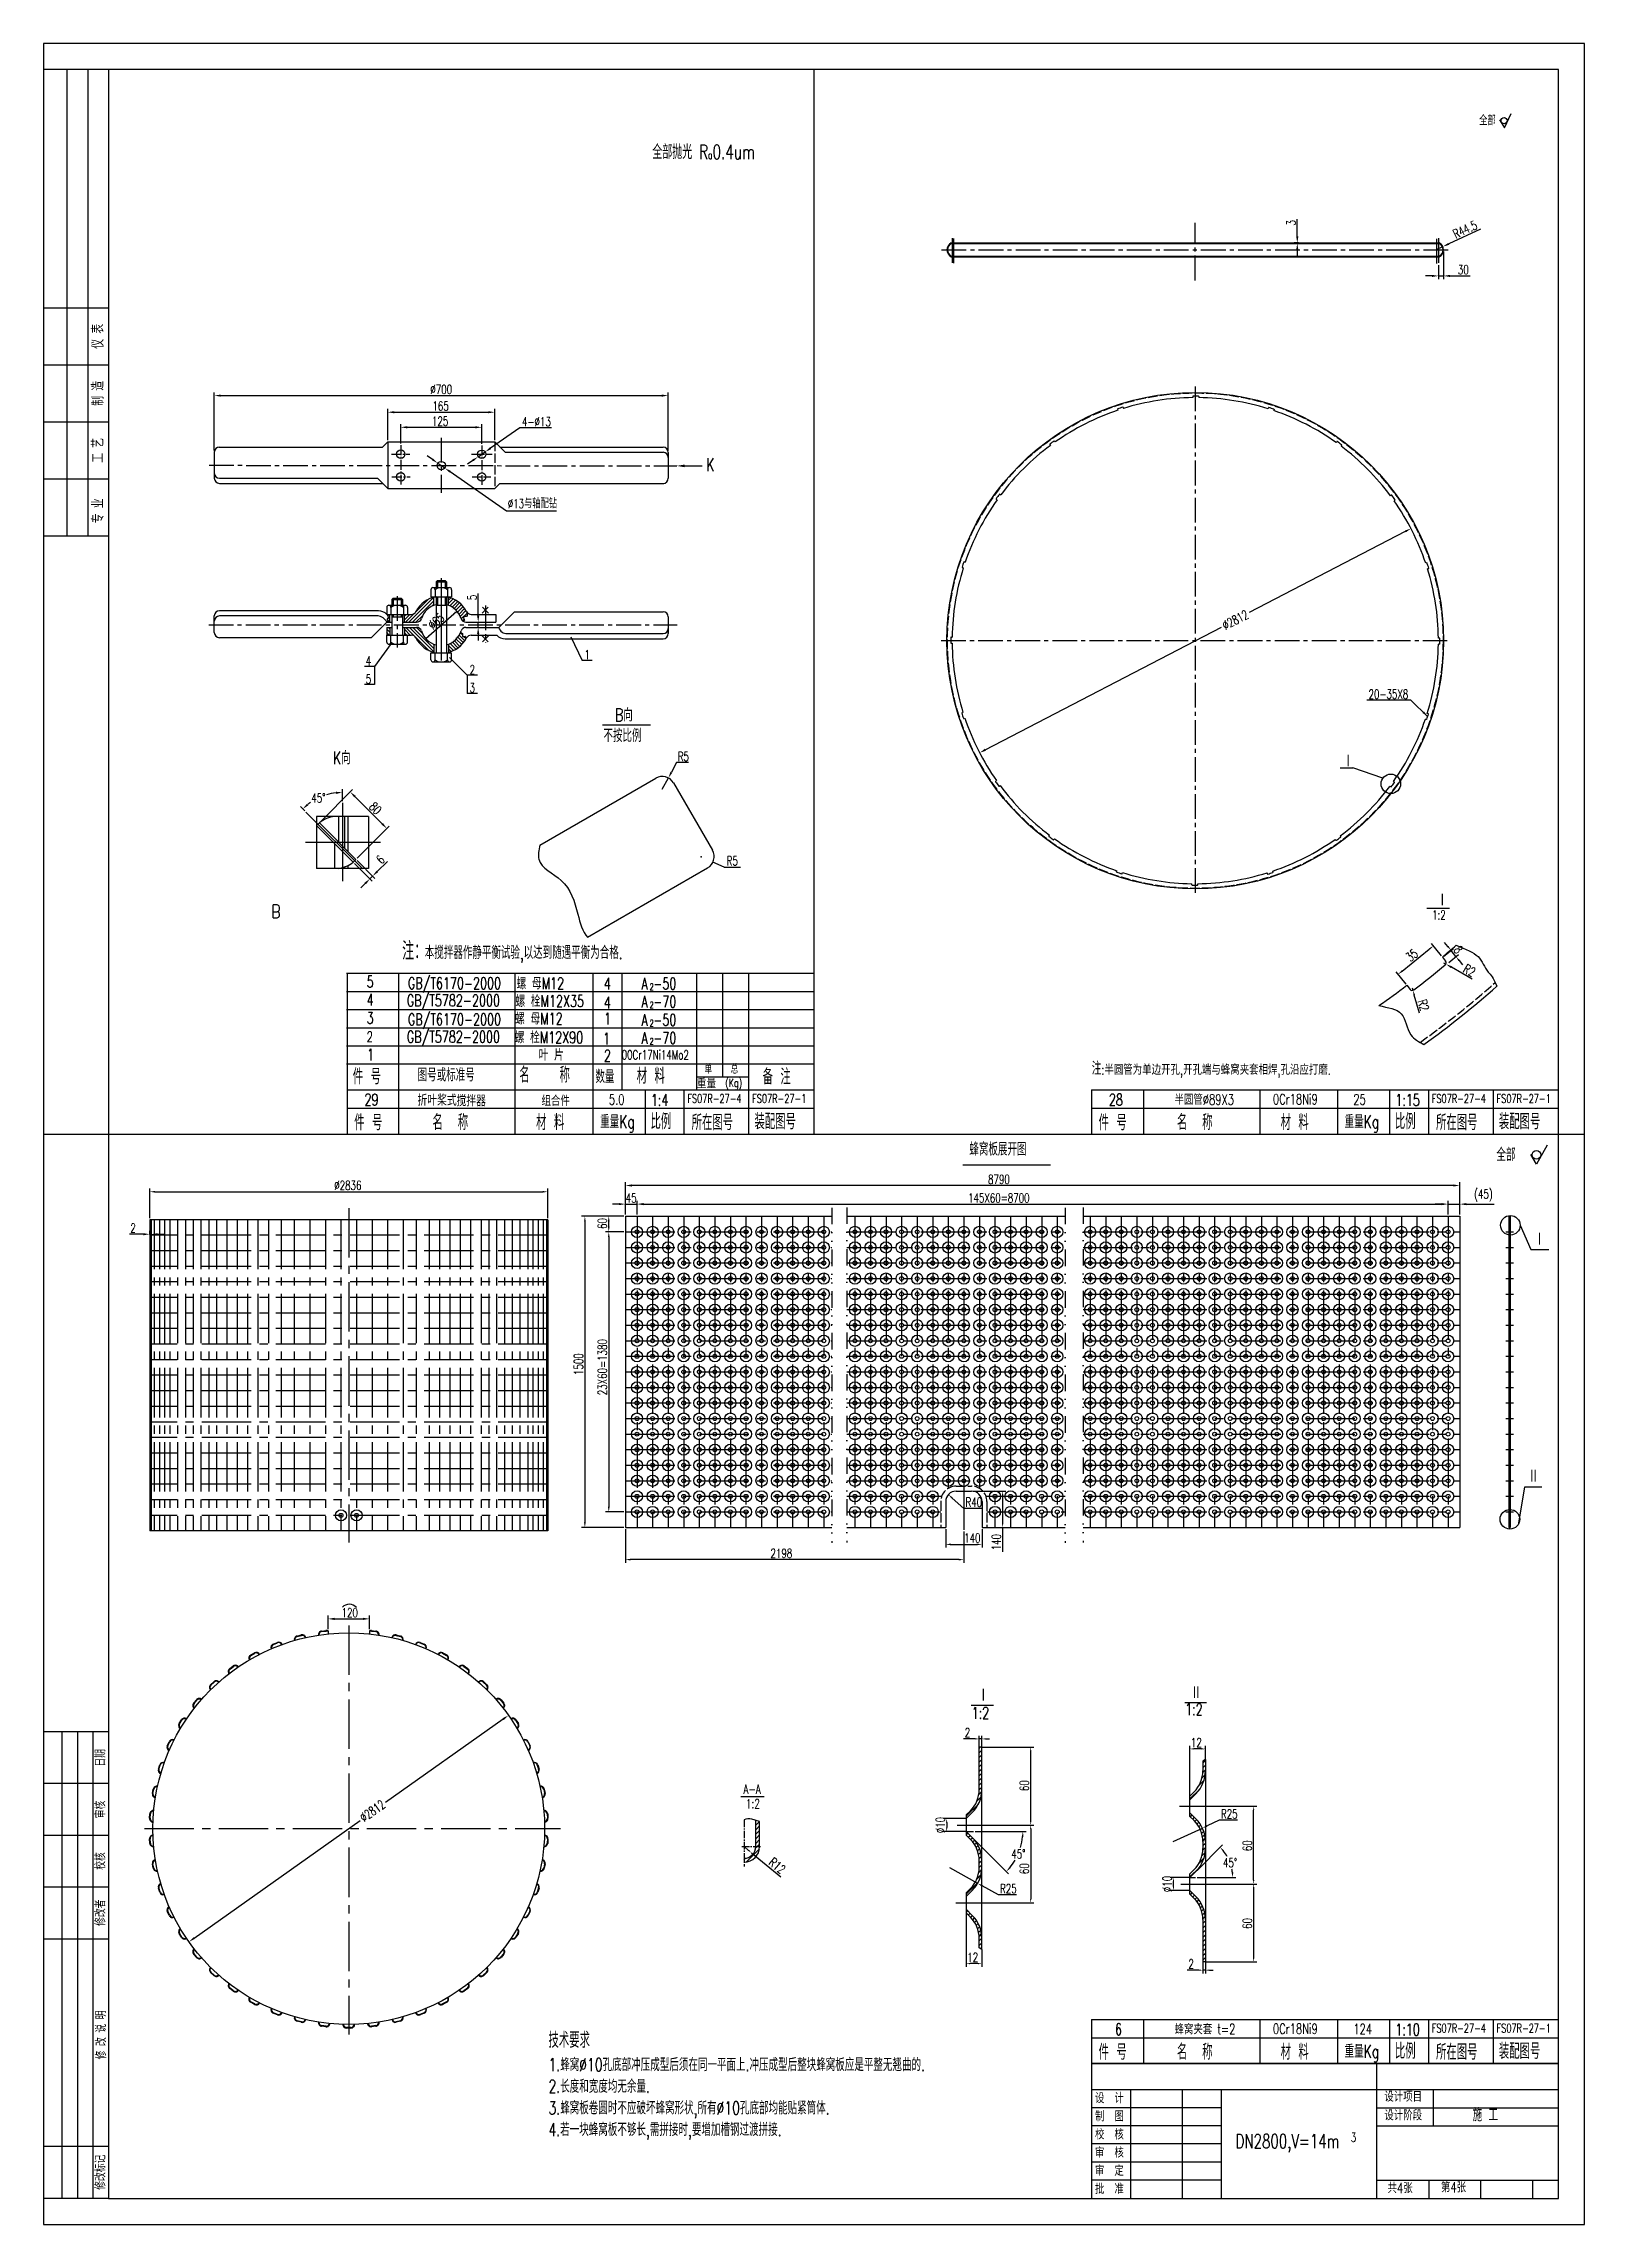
# Model space of a CAD drawing. Extents: x 946 to 3405, y -336 to 946.
# Drawn here: x 2811 to 3405, y -307 to 534 of the extents above; entities that cross this region are included whole.
import ezdxf

# ---------------------------------------------------------------- set-up
doc = ezdxf.new("R2010")
doc.units = 0
doc.header["$MEASUREMENT"] = 0
for name, pattern in [('ACAD_ISO02W100', [15, 12, -3]), ('CENTER', [50.8, 31.75, -6.35, 6.35, -6.35]), ('CENTER2', [28.575, 19.05, -3.175, 3.175, -3.175]), ('DIVIDE', [31.75, 12.7, -6.35, 0, -6.35, 0, -6.35]), ('EBLTYPE4', [45, 30, -3, 3, -3, 3, -3])]:
    doc.linetypes.add(name, pattern=pattern)
doc.layers.get('0').update_dxf_attribs({"linetype": 'CONTINUOUS'})
doc.layers.get('DEFPOINTS').update_dxf_attribs({"linetype": 'CONTINUOUS'})
for name, color, linetype in [('1轮廓实线层', 7, 'CONTINUOUS'), ('2细线层', 4, 'CONTINUOUS'), ('3中心线层', 1, 'CENTER'), ('5剖面线层', 2, 'CONTINUOUS'), ('6文字层', 3, 'CONTINUOUS'), ('7标注层', 4, 'CONTINUOUS'), ('中心线', 1, 'CENTER2'), ('双点划线', 2, 'DIVIDE'), ('图层1', 4, 'CONTINUOUS'), ('尺寸线', 3, 'CONTINUOUS'), ('标注线', 3, 'CONTINUOUS'), ('粗实线', 7, 'CONTINUOUS'), ('细实线', 4, 'CONTINUOUS'), ('虚线', 2, 'ACAD_ISO02W100')]:
    doc.layers.add(name, color=color, linetype=linetype)
doc.styles.add('PC_TEXTSTYLE', font='romans.shx', dxfattribs={"width": 0.8, "bigfont": 'hzfs.shx'})
doc.styles.add('STYLE1', font='romans.shx', dxfattribs={"width": 0.7, "height": 3.5, "bigfont": 'hz129.shx'})
doc.styles.add('STYLE5', font='romans.shx', dxfattribs={"width": 0.7, "height": 5.5, "bigfont": 'hzpmk.shx'})
doc.dimstyles.new('ISO-25', dxfattribs={"dimtxt": 2.5, "dimasz": 2.5, "dimexe": 1.25, "dimexo": 0.625, "dimtad": 1, "dimdec": 0, "dimlfac": 4, "dimdsep": 46, "dimtxsty": 'STYLE1', "dimcen": 0, "dimclrd": 256, "dimclre": 256, "dimclrt": 256, "dimadec": 0, "dimazin": 0, "dimtfac": 1, "dimtdec": 0, "dimtmove": 0, "dimatfit": 3, "dimfxl": 1, "dimtolj": 1, "dimtzin": 0, "dimarcsym": 0})
doc.dimstyles.get("Standard").update_dxf_attribs({"dimtxt": 2.5, "dimasz": 2.5, "dimexe": 1.25, "dimexo": 0.625, "dimtad": 1, "dimdec": 0, "dimlfac": 4, "dimzin": 4, "dimdsep": 46, "dimtxsty": 'STYLE1', "dimcen": 0, "dimclrd": 256, "dimclre": 256, "dimclrt": 256, "dimadec": 0, "dimazin": 0, "dimtfac": 1, "dimtdec": 0, "dimtmove": 0, "dimatfit": 3, "dimfxl": 1, "dimtolj": 1, "dimtzin": 0, "dimarcsym": 0})

msp = doc.modelspace()

# ---------------------------------------------------------------- texts
at = {"color": 3, "style": 'STYLE1', "width": 0.7}
for s, height, p in [('5', 4.5, (2935.21519, 169.66105)), ('GB/T6170-2000', 4.5, (2951.11336, 169.0723)), ('4', 4.5, (3026.68296, 168.91667)), ('4', 4.5, (2935.21519, 162.66105)), ('3', 4.5, (2935.21519, 155.66105)), ('GB/T5782-2000', 4.5, (2950.69973, 162.40299)), ('GB/T6170-2000', 4.5, (2951.11336, 155.0723)), ('4', 4.5, (3026.68486, 161.57854)), ('1', 4.5, (3026.68486, 155.38469)), ('2', 4, (2935.21519, 148.66105)), ('GB/T5782-2000', 4.5, (2950.69973, 148.40299)), ('1', 4.5, (3026.3283, 147.69357)), ('1', 4.5, (2935.34074, 141.48699)), ('2', 4.5, (3026.68486, 141.12704))]:
    msp.add_text(s, height=height, dxfattribs=at).set_placement(p)
at = {"layer": '6文字层', "style": 'PC_TEXTSTYLE', "width": 0.667}
for s, height, p in [('注：', 7, (2948.87238, 180.27421)), ('本搅拌器作静平衡试验,以达到随遇平衡为合格.', 5, (2957.61247, 180.64323))]:
    msp.add_text(s, height=height, dxfattribs=at).set_placement(p)
at = {"layer": '6文字层', "extrusion": (0, 0, -1), "insert": (2900.31746, 199.00943), "char_height": 4.949, "attachment_point": 5, "text_direction": (1, 0, 0), "style": 'PC_TEXTSTYLE'}
msp.add_mtext('B', dxfattribs=at)
at = {"layer": '7标注层', "insert": (2961.96025, 310.90879), "char_height": 3.5, "attachment_point": 5, "rotation": 41.45134218, "style": 'STYLE1'}
msp.add_mtext('%%c65', dxfattribs=at)
at = {"layer": '尺寸线', "color": 3, "style": 'STYLE1', "width": 0.7}
for s, height, p in [('螺 母M12', 4.5, (2992.96246, 168.97146)), ('螺 母M12', 4.5, (2992.40051, 155.39209)), ('螺 栓M12X35', 4.5, (2992.53963, 162.15006)), ('螺 栓M12X90', 4.5, (2992.23741, 148.16631)), ('叶 片', 4.5, (3001.51749, 141.41892)), ('(Kg)', 3.2, (3073.45876, 131.28976))]:
    msp.add_text(s, height=height, dxfattribs=at).set_placement(p)
at = {"layer": '尺寸线', "style": 'STYLE5', "width": 0.7}
for s, p in [('A -50', (3041.11294, 168.93342)), ('A -70', (3041.11294, 161.93342)), ('A -50', (3041.11294, 154.93342)), ('A -70', (3041.11294, 147.93342))]:
    msp.add_text(s, height=4.5, dxfattribs=at).set_placement(p)
at = {"layer": '尺寸线', "color": 3, "style": 'STYLE1'}
msp.add_text('重量', height=3.2, dxfattribs=at).set_placement((3062.55234, 130.85446))
at = {"layer": '尺寸线', "color": 3, "attachment_point": 1, "style": 'STYLE1'}
for s, insert, char_height, width in [('件 号', (2929.85337, 138.33228), 6, 20.1844), ('图号或标准号', (2954.8387, 138.44847), 5, 30.1844), ('名    称', (2994.06236, 138.97874), 6, 36.1844), ('数量', (3023.39589, 137.80402), 5, 20.1844), ('材 料', (3039.31299, 138.54875), 6, 30.1844), ('单', (3065.45649, 139.68727), 3.2, 5.767), ('总', (3075.54871, 139.68727), 3.2, 5.767), ('备 注', (3087.86048, 138.26078), 6, 30.1844)]:
    msp.add_mtext(s, dxfattribs=dict(at, insert=insert, char_height=char_height, width=width))
at = {"layer": '标注线', "style": 'STYLE1', "width": 0.65}
for s, height, p in [('仪 表', 4.5, (2833.81963, 415.98629)), ('制 造', 4.5, (2833.81963, 393.98629)), ('工 艺', 4.5, (2833.81963, 371.98629)), ('专 业', 4.5, (2833.81963, 348.67541)), ('日期', 4, (2834.50723, -130.81061)), ('审核', 4, (2834.50723, -150.71644)), ('校核', 4, (2834.50723, -170.57148)), ('修改者', 4, (2834.50723, -192.22694)), ('修 改 说 明', 4, (2834.78838, -243.70963)), ('修改标记', 4, (2834.50723, -293.97247))]:
    msp.add_text(s, height=height, rotation=90, dxfattribs=at).set_placement(p)
at = {"layer": '标注线', "style": 'STYLE1', "width": 0.7}
for s, height, p in [('K', 5, (3066.14369, 368.76961)), ('4', 3.5, (2934.87045, 293.88114)), ('1', 3.5, (3019.17875, 296.21685)), ('5', 3.5, (2934.87045, 286.88114)), ('2', 3.5, (2974.88719, 290.46576)), ('3', 3.5, (2974.88719, 283.46576)), ('B向', 5, (3030.97408, 272.29631)), ('不按比例', 5, (3026.49256, 264.31623)), ('K向', 5, (2922.1707, 255.72353)), ('2', 2.5, (3044.31138, 168.64729)), ('2', 2.5, (3044.31138, 161.64729)), ('2', 2.5, (3044.31138, 154.64729)), ('00Cr17Ni14Mo2', 3.5, (3033.51548, 141.9549)), ('2', 2.5, (3044.31138, 147.64729)), ('29', 4.5, (2934.37035, 124.1717)), ('折叶桨式', 4.32, (2954.79242, 124.03011)), ('搅拌器', 4.32, (2969.85945, 123.84738)), ('组合件', 4, (3002.6053, 123.99973)), ('5.0', 4, (3028.61345, 124.45349)), ('1:4', 4.5, (3044.78682, 124.03621)), ('FS07R-27-4', 3.3, (3058.83117, 125.18342)), ('FS07R-27-1', 3.3, (3083.83117, 125.18342)), ('28', 4.5, (3221.37034, 124.1717)), ('半圆管%%C89X3', 4, (3246.65802, 124.45349)), ('0Cr18Ni9', 4, (3284.60198, 124.586)), ('25', 4, (3315.61344, 124.45349)), ('1:15', 4.5, (3331.78681, 124.03621)), ('FS07R-27-4', 3.3, (3345.83115, 125.18342)), ('FS07R-27-1', 3.3, (3370.83115, 125.18342)), ('件 号', 6, (2930.40151, 114.60538)), ('名  称', 6, (2960.59215, 114.66885)), ('材 料', 6, (3000.55801, 114.65357)), ('重量Kg', 5, (3025.22706, 115.44322)), ('比例', 6, (3044.6407, 115.00509)), ('所在图号', 6, (3060.49707, 114.63008)), ('装配图号', 6, (3084.71841, 114.98056)), ('件 号', 6, (3217.4015, 114.60538)), ('名  称', 6, (3247.59214, 114.66885)), ('材 料', 6, (3287.558, 114.65357)), ('重量Kg', 5, (3312.22705, 115.44322)), ('比例', 6, (3331.64069, 115.00509)), ('所在图号', 6, (3347.49706, 114.63008)), ('装配图号', 6, (3371.7184, 114.98056)), ('1:2', 4.5, (3168.44183, -112.39655)), ('1:2', 4.5, (3250.76924, -111.02602)), ('A-A', 3.6, (3080.47485, -141.32343)), ('6', 4.5, (3223.71186, -234.3283)), ('蜂窝夹套 t=2', 4, (3246.65804, -234.04651)), ('0Cr18Ni9', 4, (3284.60199, -233.914)), ('124', 4, (3315.61345, -234.04651)), ('1:10', 4.5, (3331.78682, -234.46379)), ('FS07R-27-4', 3.3, (3345.83117, -233.31658)), ('FS07R-27-1', 3.3, (3370.83117, -233.31658)), ('件 号', 6, (3217.40151, -243.89462)), ('名  称', 6, (3247.59215, -243.83115)), ('材 料', 6, (3287.55801, -243.84643)), ('重量Kg', 5, (3312.22706, -243.05678)), ('比例', 6, (3331.6407, -243.49491)), ('所在图号', 6, (3347.49707, -243.86992)), ('装配图号', 6, (3371.71841, -243.51944))]:
    msp.add_text(s, height=height, dxfattribs=at).set_placement(p)
at = {"layer": '标注线', "attachment_point": 1, "style": 'STYLE1'}
for s, insert, char_height, width in [('全部', (3364.10979, 505.69708), 3.5, 27.4322373), ('全部抛光 R\\H3;a\\H5.5;0.4um', (3045.32072, 494.6563), 5.5, 103.5413), ('\\fﾷￂￋￎ_GB2312|b0|i0|c134|p49;Ⅰ', (3311.41498, 259.44821), 4.5, 6.0967405), ('\\fﾷￂￋￎ_GB2312|b0|i0|c134|p49;Ⅰ', (3347.75195, 205.85943), 4.5, 6.0967405), ('{\\H1.25x;注}:半圆管为单边开孔,开孔端与蜂窝夹套相焊,孔沿应打磨.', (3214.74565, 140.99487), 4, 115.6064161), ('蜂窝板展开图', (3167.55965, 109.83898), 5, 221.4734933), ('全部', (3370.76439, 107.73873), 5, 50.1335), ('\\fￋￎￌ￥|b0|i0|c134|p2;Ⅰ', (3385.1754, 75.06967), 4.56, 14.469792), ('\\fￋￎￌ￥|b0|i0|c134|p2;Ⅱ', (3382.86931, -16.33343), 4.56, 14.469792), ('\\fￋￎￌ￥|b0|i0|c134|p2;Ⅰ', (3170.77787, -100.76289), 4.56, 14.469792), ('\\fￋￎￌ￥|b0|i0|c134|p2;Ⅱ', (3252.84753, -99.8071), 4.56, 14.469792), ('1:2', (3081.42181, -143.32077), 3.6, 20.6529), ('技术要求\\P{\\H0.8333x;1.蜂窝%%C10孔底部冲压成型后须在同一平面上.冲压成型后整块蜂窝板应是平整无翘曲的.\\P2.长度和宽度均无余量.\\P3.蜂窝板卷圆时不应破坏蜂窝形状,所有%%C10孔底部均能贴紧筒体.\\P4.若一块蜂窝板不够长,需拼接时,要增加槽钢过渡拼接.}', (3005.31568, -233.25054), 6, 340.7036)]:
    msp.add_mtext(s, dxfattribs=dict(at, insert=insert, char_height=char_height, width=width))
at = {"layer": '标注线', "ltscale": 0.3, "char_height": 3.5, "attachment_point": 1, "style": 'STYLE1'}
for s, insert, width in [('20-35X8', (3321.45584, 284.53214), 10.3156711), ('1:2', (3345.97129, 199.34761), 5.8532716)]:
    msp.add_mtext(s, dxfattribs=dict(at, insert=insert, width=width))
at = {"layer": '标注线', "insert": (3076.14896, 218.496), "char_height": 3.5, "attachment_point": 5, "style": 'STYLE1'}
msp.add_mtext('\\A1;R5', dxfattribs=at)
at = {"layer": '细实线', "color": 3, "linetype": 'EBLTYPE4', "style": 'STYLE1', "width": 0.7}
msp.add_text('DN2800,V=14m', height=5.4, dxfattribs=at).set_placement((3270.17754, -277.9516))
at = {"layer": '细实线', "color": 3, "style": 'STYLE1', "width": 0.7}
msp.add_text('3', height=3.5, dxfattribs=at).set_placement((3314.60976, -275.49594))
at = {"layer": '细实线', "color": 3, "attachment_point": 1, "style": 'STYLE1'}
for s, insert, char_height, width in [('设  计', (3216.01076, -256.61174), 4, 13.5524), ('设计项目', (3327.54359, -256.03579), 4, 20.1844), ('制  图', (3216.01076, -263.61174), 4, 13.5524), ('设计阶段', (3327.54359, -263.2352), 4, 20.1844), ('施 工', (3361.61403, -262.56763), 5, 21.6262), ('校  核', (3216.01076, -270.61174), 4, 13.5524), ('审  核', (3216.01076, -277.61174), 4, 13.5524), ('审  定', (3216.01076, -284.61174), 4, 13.5524), ('批  准', (3216.01076, -291.61174), 4, 13.5524), ('共4张', (3328.78137, -291.30126), 4, 13.5524), ('第4张', (3349.38386, -290.99803), 4, 13.5524)]:
    msp.add_mtext(s, dxfattribs=dict(at, insert=insert, char_height=char_height, width=width))

# ---------------------------------------------------------------- blocks, each defined once
blk = doc.blocks.new('*D210')
at = {"layer": 'DEFPOINTS', "color": 0}
for p in [(3177.64, -153.35), (3177.64, -183.35), (3191.21, -183.35)]:
    blk.add_point(p, dxfattribs=at)
at = {"layer": '标注线', "lineweight": -2}
for p, q in [((3177.64, -153.35), (3192.46, -153.35)), ((3191.21, -154.85), (3191.21, -181.85)), ((3177.64, -183.35), (3192.46, -183.35))]:
    blk.add_line(p, q, dxfattribs=at)
at = {"layer": '标注线'}
for points in [[(3190.96, -154.85), (3191.46, -154.85), (3191.21, -153.35)], [(3190.96, -181.85), (3191.46, -181.85), (3191.21, -183.35)]]:
    blk.add_solid(points, dxfattribs=at)
at = {"layer": '标注线', "insert": (3188.76, -170.16), "char_height": 3.5, "attachment_point": 5, "rotation": 90, "style": 'STYLE1'}
blk.add_mtext('\\A1;60', dxfattribs=at)
blk = doc.blocks.new('*D211')
at = {"layer": 'DEFPOINTS', "color": 0}
for p in [(3172.36, -123.32), (3191.21, -123.32), (3177.64, -153.35)]:
    blk.add_point(p, dxfattribs=at)
at = {"layer": '标注线', "lineweight": -2}
for p, q in [((3172.36, -123.32), (3192.46, -123.32)), ((3191.21, -151.85), (3191.21, -124.82)), ((3177.64, -153.35), (3192.46, -153.35))]:
    blk.add_line(p, q, dxfattribs=at)
at = {"layer": '标注线'}
for points in [[(3190.96, -124.82), (3191.46, -124.82), (3191.21, -123.32)], [(3190.96, -151.85), (3191.46, -151.85), (3191.21, -153.35)]]:
    blk.add_solid(points, dxfattribs=at)
at = {"layer": '标注线', "insert": (3188.76, -138.14), "char_height": 3.5, "attachment_point": 5, "rotation": 90, "style": 'STYLE1'}
blk.add_mtext('\\A1;60', dxfattribs=at)
blk = doc.blocks.new('*D212')
at = {"layer": 'DEFPOINTS', "color": 0}
for p in [(3166.36, -187.25), (3172.36, -201.32), (3166.36, -206.78)]:
    blk.add_point(p, dxfattribs=at)
at = {"layer": '标注线', "lineweight": -2}
for p, q in [((3166.36, -187.25), (3166.36, -208.03)), ((3172.36, -201.32), (3172.36, -208.03)), ((3170.86, -206.78), (3167.86, -206.78))]:
    blk.add_line(p, q, dxfattribs=at)
at = {"layer": '标注线'}
for points in [[(3167.86, -206.53), (3167.86, -207.03), (3166.36, -206.78)], [(3170.86, -206.53), (3170.86, -207.03), (3172.36, -206.78)]]:
    blk.add_solid(points, dxfattribs=at)
at = {"layer": '标注线', "insert": (3168.86, -204.33), "char_height": 3.5, "attachment_point": 5, "style": 'STYLE1'}
blk.add_mtext('\\A1;12', dxfattribs=at)
blk = doc.blocks.new('*D213')
at = {"layer": 'DEFPOINTS', "color": 0}
for p in [(3171.36, -120.12), (3171.36, -123.32), (3172.36, -123.32)]:
    blk.add_point(p, dxfattribs=at)
at = {"layer": '标注线', "lineweight": -2}
for p, q in [((3169.86, -120.12), (3165.33, -120.12)), ((3171.36, -123.32), (3171.36, -118.87)), ((3172.36, -120.12), (3171.36, -120.12)), ((3172.36, -123.32), (3172.36, -118.87)), ((3173.86, -120.12), (3175.36, -120.12))]:
    blk.add_line(p, q, dxfattribs=at)
at = {"layer": '标注线'}
for points in [[(3169.86, -119.87), (3169.86, -120.37), (3171.36, -120.12)], [(3173.86, -119.87), (3173.86, -120.37), (3172.36, -120.12)]]:
    blk.add_solid(points, dxfattribs=at)
at = {"layer": '标注线', "insert": (3166.85, -117.67), "char_height": 3.5, "attachment_point": 5, "style": 'STYLE1'}
blk.add_mtext('\\A1;2', dxfattribs=at)
blk = doc.blocks.new('*D214')
at = {"layer": 'DEFPOINTS', "color": 0}
for p in [(3166.36, -150.86), (3158.82, -155.84), (3166.36, -155.84)]:
    blk.add_point(p, dxfattribs=at)
at = {"layer": '标注线', "lineweight": -2}
for p, q in [((3166.36, -150.86), (3157.57, -150.86)), ((3166.36, -155.84), (3157.57, -155.84)), ((3158.82, -152.36), (3158.82, -154.34))]:
    blk.add_line(p, q, dxfattribs=at)
at = {"layer": '标注线'}
for points in [[(3158.57, -152.36), (3159.07, -152.36), (3158.82, -150.86)], [(3158.57, -154.34), (3159.07, -154.34), (3158.82, -155.84)]]:
    blk.add_solid(points, dxfattribs=at)
at = {"layer": '标注线', "insert": (3156.37, -153.35), "char_height": 3.5, "attachment_point": 5, "rotation": 90, "style": 'STYLE1'}
blk.add_mtext('\\A1;%%c10', dxfattribs=at)
blk = doc.blocks.new('*D215')
at = {"layer": 'DEFPOINTS', "color": 0}
for p in [(3263.87, -176.08), (3258.59, -206.1), (3277.17, -206.1)]:
    blk.add_point(p, dxfattribs=at)
at = {"layer": '标注线', "lineweight": -2}
for p, q in [((3263.87, -176.08), (3278.42, -176.08)), ((3277.17, -177.58), (3277.17, -204.6)), ((3258.59, -206.1), (3278.42, -206.1))]:
    blk.add_line(p, q, dxfattribs=at)
at = {"layer": '标注线'}
for points in [[(3276.92, -177.58), (3277.42, -177.58), (3277.17, -176.08)], [(3276.92, -204.6), (3277.42, -204.6), (3277.17, -206.1)]]:
    blk.add_solid(points, dxfattribs=at)
at = {"layer": '标注线', "insert": (3274.72, -191.29), "char_height": 3.5, "attachment_point": 5, "rotation": 90, "style": 'STYLE1'}
blk.add_mtext('\\A1;60', dxfattribs=at)
blk = doc.blocks.new('*D216')
at = {"layer": 'DEFPOINTS', "color": 0}
for p in [(3257.59, -206.1), (3257.59, -209.3), (3258.59, -206.1)]:
    blk.add_point(p, dxfattribs=at)
at = {"layer": '标注线', "lineweight": -2}
for p, q in [((3256.09, -209.3), (3251.56, -209.3)), ((3257.59, -206.1), (3257.59, -210.55)), ((3258.59, -209.3), (3257.59, -209.3)), ((3258.59, -206.1), (3258.59, -210.55)), ((3260.09, -209.3), (3261.59, -209.3))]:
    blk.add_line(p, q, dxfattribs=at)
at = {"layer": '标注线'}
for points in [[(3256.09, -209.05), (3256.09, -209.55), (3257.59, -209.3)], [(3260.09, -209.05), (3260.09, -209.55), (3258.59, -209.3)]]:
    blk.add_solid(points, dxfattribs=at)
at = {"layer": '标注线', "insert": (3253.07, -206.85), "char_height": 3.5, "attachment_point": 5, "style": 'STYLE1'}
blk.add_mtext('\\A1;2', dxfattribs=at)
blk = doc.blocks.new('*D217')
at = {"layer": 'DEFPOINTS', "color": 0}
for p in [(3252.59, -123.98), (3258.59, -128.11), (3252.59, -142.17)]:
    blk.add_point(p, dxfattribs=at)
at = {"layer": '标注线', "lineweight": -2}
for p, q in [((3252.59, -142.17), (3252.59, -122.73)), ((3257.09, -123.98), (3254.09, -123.98)), ((3258.59, -128.11), (3258.59, -122.73))]:
    blk.add_line(p, q, dxfattribs=at)
at = {"layer": '标注线'}
for points in [[(3254.09, -123.73), (3254.09, -124.23), (3252.59, -123.98)], [(3257.09, -123.73), (3257.09, -124.23), (3258.59, -123.98)]]:
    blk.add_solid(points, dxfattribs=at)
at = {"layer": '标注线', "insert": (3255.09, -121.53), "char_height": 3.5, "attachment_point": 5, "style": 'STYLE1'}
blk.add_mtext('\\A1;12', dxfattribs=at)
blk = doc.blocks.new('*D218')
at = {"layer": 'DEFPOINTS', "color": 0}
for p in [(3246.27, -173.59), (3252.59, -173.59), (3252.59, -178.56)]:
    blk.add_point(p, dxfattribs=at)
at = {"layer": '标注线', "lineweight": -2}
for p, q in [((3252.59, -173.59), (3245.02, -173.59)), ((3246.27, -177.06), (3246.27, -175.09)), ((3252.59, -178.56), (3245.02, -178.56))]:
    blk.add_line(p, q, dxfattribs=at)
at = {"layer": '标注线'}
for points in [[(3246.02, -175.09), (3246.52, -175.09), (3246.27, -173.59)], [(3246.02, -177.06), (3246.52, -177.06), (3246.27, -178.56)]]:
    blk.add_solid(points, dxfattribs=at)
at = {"layer": '标注线', "insert": (3243.82, -176.08), "char_height": 3.5, "attachment_point": 5, "rotation": 90, "style": 'STYLE1'}
blk.add_mtext('\\A1;%%c10', dxfattribs=at)
blk = doc.blocks.new('*D219')
at = {"layer": 'DEFPOINTS', "color": 0}
for p in [(3263.87, -146.08), (3277.17, -146.08), (3263.87, -176.08)]:
    blk.add_point(p, dxfattribs=at)
at = {"layer": '标注线', "lineweight": -2}
for p, q in [((3263.87, -146.08), (3278.42, -146.08)), ((3277.17, -174.58), (3277.17, -147.58)), ((3263.87, -176.08), (3278.42, -176.08))]:
    blk.add_line(p, q, dxfattribs=at)
at = {"layer": '标注线'}
for points in [[(3276.92, -147.58), (3277.42, -147.58), (3277.17, -146.08)], [(3276.92, -174.58), (3277.42, -174.58), (3277.17, -176.08)]]:
    blk.add_solid(points, dxfattribs=at)
at = {"layer": '标注线', "insert": (3274.72, -161.32), "char_height": 3.5, "attachment_point": 5, "rotation": 90, "style": 'STYLE1'}
blk.add_mtext('\\A1;60', dxfattribs=at)
blk = doc.blocks.new('*D222')
at = {"layer": 'DEFPOINTS', "color": 0}
for p in [(2851.6, 73.82), (2852.1, 74.51), (2852.1, 73.82)]:
    blk.add_point(p, dxfattribs=at)
at = {"layer": '标注线', "lineweight": -2}
for p, q in [((2851.6, 74.45), (2851.6, 75.76)), ((2852.1, 74.45), (2852.1, 75.76)), ((2849.1, 74.51), (2843.72, 74.51)), ((2852.1, 74.51), (2851.6, 74.51)), ((2854.6, 74.51), (2857.1, 74.51))]:
    blk.add_line(p, q, dxfattribs=at)
at = {"layer": '标注线'}
for points in [[(2849.1, 74.92), (2849.1, 74.09), (2851.6, 74.51)], [(2854.6, 74.92), (2854.6, 74.09), (2852.1, 74.51)]]:
    blk.add_solid(points, dxfattribs=at)
at = {"layer": '标注线', "insert": (2845.16, 76.88), "char_height": 3.5, "attachment_point": 5, "style": 'STYLE1'}
blk.add_mtext('\\A1;2', dxfattribs=at)
blk = doc.blocks.new('*D220')
at = {"layer": 'DEFPOINTS', "color": 0}
for p in [(2936.3, -73.83), (2920.31, -78.44), (2936.3, -78.44)]:
    blk.add_point(p, dxfattribs=at)
at = {"layer": '标注线', "lineweight": -2}
for p, q in [((2920.31, -77.82), (2920.31, -72.58)), ((2922.81, -73.83), (2933.8, -73.83)), ((2936.3, -77.82), (2936.3, -72.58))]:
    blk.add_line(p, q, dxfattribs=at)
at = {"layer": '标注线'}
for points in [[(2922.81, -73.41), (2922.81, -74.25), (2920.31, -73.83)], [(2933.8, -73.41), (2933.8, -74.25), (2936.3, -73.83)]]:
    blk.add_solid(points, dxfattribs=at)
at = {"layer": '标注线', "insert": (2928.7, -71.45), "char_height": 3.5, "attachment_point": 5, "style": 'STYLE1'}
blk.add_mtext('\\A1;120', dxfattribs=at)
blk = doc.blocks.new('*D223')
at = {"layer": 'DEFPOINTS', "color": 0}
for p in [(3039.44, 86.12), (3034.94, 81.43), (3039.44, 81.43)]:
    blk.add_point(p, dxfattribs=at)
at = {"layer": '标注线', "lineweight": -2}
for p, q in [((3032.44, 86.12), (3029.94, 86.12)), ((3034.94, 82.06), (3034.94, 87.37)), ((3034.94, 86.12), (3039.44, 86.12)), ((3039.44, 82.06), (3039.44, 87.37)), ((3041.94, 86.12), (3044.44, 86.12))]:
    blk.add_line(p, q, dxfattribs=at)
at = {"layer": '标注线'}
for points in [[(3032.44, 86.54), (3032.44, 85.71), (3034.94, 86.12)], [(3041.94, 86.54), (3041.94, 85.71), (3039.44, 86.12)]]:
    blk.add_solid(points, dxfattribs=at)
at = {"layer": '标注线', "insert": (3037.19, 88.5), "char_height": 3.5, "attachment_point": 5, "style": 'STYLE1'}
blk.add_mtext('\\A1;45', dxfattribs=at)
blk = doc.blocks.new('*D224')
at = {"layer": 'DEFPOINTS', "color": 0}
for p in [(3352.13, 86.12), (3039.44, 81.43), (3352.13, 81.43)]:
    blk.add_point(p, dxfattribs=at)
at = {"layer": '标注线', "lineweight": -2}
for p, q in [((3039.44, 82.06), (3039.44, 87.37)), ((3041.94, 86.12), (3349.63, 86.12)), ((3352.13, 82.06), (3352.13, 87.37))]:
    blk.add_line(p, q, dxfattribs=at)
at = {"layer": '标注线'}
for points in [[(3041.94, 86.54), (3041.94, 85.71), (3039.44, 86.12)], [(3349.63, 86.54), (3349.63, 85.71), (3352.13, 86.12)]]:
    blk.add_solid(points, dxfattribs=at)
at = {"layer": '标注线', "insert": (3178.92, 88.5), "char_height": 3.5, "attachment_point": 5, "style": 'STYLE1'}
blk.add_mtext('\\A1;145X60=8700', dxfattribs=at)
blk = doc.blocks.new('*D225')
at = {"layer": 'DEFPOINTS', "color": 0}
for p in [(3034.94, 93.3), (3034.94, 81.43), (3356.63, 81.43)]:
    blk.add_point(p, dxfattribs=at)
at = {"layer": '标注线', "lineweight": -2}
for p, q in [((3034.94, 82.06), (3034.94, 94.55)), ((3354.13, 93.3), (3037.44, 93.3)), ((3356.63, 82.06), (3356.63, 94.55))]:
    blk.add_line(p, q, dxfattribs=at)
at = {"layer": '标注线'}
for points in [[(3037.44, 93.71), (3037.44, 92.88), (3034.94, 93.3)], [(3354.13, 93.71), (3354.13, 92.88), (3356.63, 93.3)]]:
    blk.add_solid(points, dxfattribs=at)
at = {"layer": '标注线', "insert": (3178.96, 95.67), "char_height": 3.5, "attachment_point": 5, "style": 'STYLE1'}
blk.add_mtext('\\A1;8790', dxfattribs=at)
blk = doc.blocks.new('*D221')
at = {"layer": 'DEFPOINTS', "color": 0}
for p in [(3356.63, 86.12), (3352.13, 81.43), (3356.63, 81.43)]:
    blk.add_point(p, dxfattribs=at)
at = {"layer": '标注线', "lineweight": -2}
for p, q in [((3349.63, 86.12), (3347.13, 86.12)), ((3352.13, 82.06), (3352.13, 87.37)), ((3352.13, 86.12), (3356.63, 86.12)), ((3356.63, 82.06), (3356.63, 87.37)), ((3359.13, 86.12), (3369.88, 86.12))]:
    blk.add_line(p, q, dxfattribs=at)
at = {"layer": '标注线'}
for points in [[(3349.63, 86.53), (3349.63, 85.7), (3352.13, 86.12)], [(3359.13, 86.53), (3359.13, 85.7), (3356.63, 86.12)]]:
    blk.add_solid(points, dxfattribs=at)
at = {"layer": '标注线', "insert": (3365.76, 89.41), "char_height": 3.5, "attachment_point": 5, "style": 'STYLE1'}
blk.add_mtext('\\A1;(45)', dxfattribs=at)
blk = doc.blocks.new('*D226')
at = {"layer": 'DEFPOINTS', "color": 0}
for p in [(3338.3, 169.53), (3338.57, 168.57)]:
    blk.add_point(p, dxfattribs=at)
at = {"layer": '标注线', "lineweight": -2}
for p, q in [((3338.3, 169.53), (3338.57, 168.57)), ((3341.07, 159.7), (3339.11, 166.65))]:
    blk.add_line(p, q, dxfattribs=at)
at = {"layer": '标注线'}
blk.add_solid([(3339.43, 166.74), (3338.79, 166.56), (3338.57, 168.57)], dxfattribs=at)
at = {"layer": '标注线', "insert": (3342.65, 162.86), "char_height": 3.5, "attachment_point": 5, "rotation": 285.75891, "style": 'STYLE1'}
blk.add_mtext('\\A1;R2', dxfattribs=at)
blk = doc.blocks.new('*D227')
at = {"layer": 'DEFPOINTS', "color": 0}
for p in [(3350, 181.32), (3351.88, 178.97), (3353.29, 183.94)]:
    blk.add_point(p, dxfattribs=at)
at = {"layer": '标注线', "lineweight": -2}
for p, q in [((3352.04, 185.51), (3350.79, 187.07)), ((3350.49, 181.71), (3354.26, 184.72)), ((3352.36, 179.36), (3356.14, 182.37)), ((3355.16, 181.59), (3353.29, 183.94)), ((3356.41, 180.02), (3357.66, 178.46))]:
    blk.add_line(p, q, dxfattribs=at)
at = {"layer": '标注线'}
for points in [[(3352.3, 185.71), (3351.78, 185.3), (3353.29, 183.94)], [(3356.67, 180.23), (3356.15, 179.82), (3355.16, 181.59)]]:
    blk.add_solid(points, dxfattribs=at)
at = {"layer": '标注线', "insert": (3356.08, 184.25), "char_height": 3.5, "attachment_point": 5, "rotation": 308.57143, "style": 'STYLE1'}
blk.add_mtext('\\A1;8 ', dxfattribs=at)
blk = doc.blocks.new('*D228')
at = {"layer": 'DEFPOINTS', "color": 0}
for p in [(3346.45, 185.72), (3349.93, 181.4), (3336.31, 170.42)]:
    blk.add_point(p, dxfattribs=at)
at = {"layer": '标注线', "lineweight": -2}
for p, q in [((3349.54, 181.89), (3345.67, 186.69)), ((3334.39, 175.99), (3344.89, 184.46)), ((3335.92, 170.91), (3332.05, 175.71))]:
    blk.add_line(p, q, dxfattribs=at)
at = {"layer": '标注线'}
for points in [[(3344.69, 184.72), (3345.1, 184.2), (3346.45, 185.72)], [(3334.18, 176.25), (3334.6, 175.73), (3332.83, 174.73)]]:
    blk.add_solid(points, dxfattribs=at)
at = {"layer": '标注线', "insert": (3338.16, 182.08), "char_height": 3.5, "attachment_point": 5, "rotation": 38.88381, "style": 'STYLE1'}
blk.add_mtext('\\A1;35', dxfattribs=at)
blk = doc.blocks.new('*D229')
at = {"layer": 'DEFPOINTS', "color": 0}
for p in [(3350.41, 179.2), (3351.28, 178.7)]:
    blk.add_point(p, dxfattribs=at)
at = {"layer": '标注线', "lineweight": -2}
for p, q in [((3350.41, 179.2), (3351.28, 178.7)), ((3361.46, 172.89), (3353.45, 177.46))]:
    blk.add_line(p, q, dxfattribs=at)
at = {"layer": '标注线'}
blk.add_solid([(3353.66, 177.82), (3353.25, 177.1), (3351.28, 178.7)], dxfattribs=at)
at = {"layer": '标注线', "insert": (3360.37, 176.25), "char_height": 3.5, "attachment_point": 5, "rotation": 330.29566, "style": 'STYLE1'}
blk.add_mtext('\\A1;R2', dxfattribs=at)
blk = doc.blocks.new('*D230')
at = {"layer": 'DEFPOINTS', "color": 0}
for p in [(3080.69, -161.65), (3083.63, -164.08)]:
    blk.add_point(p, dxfattribs=at)
at = {"layer": '标注线', "lineweight": -2}
for p, q in [((3080.69, -161.65), (3082.47, -163.12)), ((3083.63, -164.08), (3094.9, -173.35))]:
    blk.add_line(p, q, dxfattribs=at)
at = {"layer": '标注线'}
blk.add_solid([(3082.63, -162.93), (3082.31, -163.32), (3083.63, -164.08)], dxfattribs=at)
at = {"layer": '标注线', "insert": (3093.48, -169.01), "char_height": 3.5, "attachment_point": 5, "rotation": 320.54206, "style": 'STYLE1'}
blk.add_mtext('\\A1;R12', dxfattribs=at)
blk = doc.blocks.new('*D231')
at = {"layer": 'DEFPOINTS', "color": 0}
for p in [(3166.36, -155.84), (3166.36, -155.84), (3168.7, -158.18), (3169.18, -155.84), (3187.46, -161.49)]:
    blk.add_point(p, dxfattribs=at)
at = {"layer": '标注线', "lineweight": -2}
for p, q in [((3169.14, -158.62), (3182.69, -172.17)), ((3169.81, -155.84), (3189.46, -155.84))]:
    blk.add_line(p, q, dxfattribs=at)
for start, end in [(343.56655, 354.75214), (320.24786, 329.52088)]:
    blk.add_arc((3166.36, -155.84), 21.84, start, end, dxfattribs=at)
at = {"layer": '标注线'}
for points in [[(3187.78, -157.82), (3188.45, -157.85), (3188.21, -155.84)], [(3183.4, -170.03), (3182.91, -169.58), (3181.81, -171.28)]]:
    blk.add_solid(points, dxfattribs=at)
at = {"layer": '标注线', "insert": (3186.43, -164.47), "char_height": 3.5, "attachment_point": 5, "style": 'STYLE1'}
blk.add_mtext('\\A1;45°', dxfattribs=at)
blk = doc.blocks.new('*D232')
at = {"layer": 'DEFPOINTS', "color": 0}
for p in [(3159.86, -169.69), (3170.76, -175.81)]:
    blk.add_point(p, dxfattribs=at)
at = {"layer": '标注线', "lineweight": -2}
for p, q in [((3159.86, -169.69), (3170.76, -175.81)), ((3178.76, -180.31), (3172.5, -176.79)), ((3185.76, -180.31), (3178.76, -180.31))]:
    blk.add_line(p, q, dxfattribs=at)
at = {"layer": '标注线'}
blk.add_solid([(3172.67, -176.5), (3172.34, -177.08), (3170.76, -175.81)], dxfattribs=at)
at = {"layer": '标注线', "insert": (3182.61, -177.86), "char_height": 3.5, "attachment_point": 5, "style": 'STYLE1'}
blk.add_mtext('\\A1;R25', dxfattribs=at)
blk = doc.blocks.new('*D233')
at = {"layer": 'DEFPOINTS', "color": 0}
for p in [(3266.89, -165.33), (3252.59, -173.59), (3252.59, -173.59), (3254.73, -173.59), (3254.93, -171.25)]:
    blk.add_point(p, dxfattribs=at)
at = {"layer": '标注线', "lineweight": -2}
for p, q in [((3255.37, -170.81), (3265.15, -161.03)), ((3255.36, -173.59), (3270.36, -173.59))]:
    blk.add_line(p, q, dxfattribs=at)
for start, end in [(29.62063, 38.05762), (6.94238, 11.39528)]:
    blk.add_arc((3252.59, -173.59), 16.52, start, end, dxfattribs=at)
at = {"layer": '标注线'}
for points in [[(3265.34, -163.63), (3265.84, -163.19), (3264.27, -161.91)], [(3269.32, -171.57), (3268.65, -171.61), (3269.11, -173.59)]]:
    blk.add_solid(points, dxfattribs=at)
at = {"layer": '标注线', "insert": (3268.09, -167.88), "char_height": 3.5, "attachment_point": 5, "style": 'STYLE1'}
blk.add_mtext('\\A1;45°', dxfattribs=at)
blk = doc.blocks.new('*D234')
at = {"layer": 'DEFPOINTS', "color": 0}
for p in [(3246.09, -159.74), (3257.44, -154.5)]:
    blk.add_point(p, dxfattribs=at)
at = {"layer": '标注线', "lineweight": -2}
for p, q in [((3246.09, -159.74), (3257.44, -154.5)), ((3263.93, -151.49), (3259.25, -153.66)), ((3270.93, -151.49), (3263.93, -151.49))]:
    blk.add_line(p, q, dxfattribs=at)
at = {"layer": '标注线'}
blk.add_solid([(3259.11, -153.36), (3259.39, -153.96), (3257.44, -154.5)], dxfattribs=at)
at = {"layer": '标注线', "insert": (3267.78, -149.04), "char_height": 3.5, "attachment_point": 5, "style": 'STYLE1'}
blk.add_mtext('\\A1;R25', dxfattribs=at)
blk = doc.blocks.new('*D237')
at = {"layer": 'DEFPOINTS', "color": 0}
for p in [(3158.44, -38.57), (3172.44, -38.57), (3172.44, -45.11)]:
    blk.add_point(p, dxfattribs=at)
at = {"layer": '标注线', "lineweight": -2}
for p, q in [((3158.44, -39.19), (3158.44, -46.36)), ((3172.44, -39.19), (3172.44, -46.36)), ((3160.44, -45.11), (3170.44, -45.11))]:
    blk.add_line(p, q, dxfattribs=at)
at = {"layer": '标注线'}
for points in [[(3160.44, -44.78), (3160.44, -45.45), (3158.44, -45.11)], [(3170.44, -44.78), (3170.44, -45.45), (3172.44, -45.11)]]:
    blk.add_solid(points, dxfattribs=at)
at = {"layer": '标注线', "insert": (3168.69, -42.66), "char_height": 3.5, "attachment_point": 5, "style": 'STYLE1'}
blk.add_mtext('\\A1;140', dxfattribs=at)
blk = doc.blocks.new('*D238')
at = {"layer": 'DEFPOINTS', "color": 0}
for p in [(3159.48, -25.88), (3162.44, -28.57)]:
    blk.add_point(p, dxfattribs=at)
at = {"layer": '标注线', "lineweight": -2}
for p, q in [((3165.44, -31.28), (3160.96, -27.23)), ((3172.44, -31.28), (3165.44, -31.28))]:
    blk.add_line(p, q, dxfattribs=at)
at = {"layer": '标注线'}
blk.add_solid([(3161.18, -26.98), (3160.74, -27.47), (3159.48, -25.88)], dxfattribs=at)
at = {"layer": '标注线', "insert": (3169.29, -28.83), "char_height": 3.5, "attachment_point": 5, "style": 'STYLE1'}
blk.add_mtext('\\A1;R40', dxfattribs=at)
blk = doc.blocks.new('*D239')
at = {"layer": 'DEFPOINTS', "color": 0}
for p in [(3168.44, -24.57), (3179.72, -38.57), (3180.4, -38.57)]:
    blk.add_point(p, dxfattribs=at)
at = {"layer": '标注线', "lineweight": -2}
for p, q in [((3169.07, -24.57), (3181.65, -24.57)), ((3180.4, -26.57), (3180.4, -36.57)), ((3180.35, -38.57), (3181.65, -38.57)), ((3180.4, -38.57), (3180.4, -47.92))]:
    blk.add_line(p, q, dxfattribs=at)
at = {"layer": '标注线'}
for points in [[(3180.07, -26.57), (3180.74, -26.57), (3180.4, -24.57)], [(3180.07, -36.57), (3180.74, -36.57), (3180.4, -38.57)]]:
    blk.add_solid(points, dxfattribs=at)
at = {"layer": '标注线', "insert": (3177.95, -44.24), "char_height": 3.5, "attachment_point": 5, "rotation": 90, "style": 'STYLE1'}
blk.add_mtext('\\A1;140', dxfattribs=at)
blk = doc.blocks.new('*D240')
at = {"layer": 'DEFPOINTS', "color": 0}
for p in [(3034.94, -38.57), (3165.44, -39.48), (3034.94, -50.98)]:
    blk.add_point(p, dxfattribs=at)
at = {"layer": '标注线', "lineweight": -2}
for p, q in [((3034.94, -39.19), (3034.94, -52.23)), ((3165.44, -40.11), (3165.44, -52.23)), ((3163.44, -50.98), (3036.94, -50.98))]:
    blk.add_line(p, q, dxfattribs=at)
at = {"layer": '标注线'}
for points in [[(3036.94, -50.64), (3036.94, -51.31), (3034.94, -50.98)], [(3163.44, -50.64), (3163.44, -51.31), (3165.44, -50.98)]]:
    blk.add_solid(points, dxfattribs=at)
at = {"layer": '标注线', "insert": (3095.1, -48.53), "char_height": 3.5, "attachment_point": 5, "style": 'STYLE1'}
blk.add_mtext('\\A1;2198', dxfattribs=at)
blk = doc.blocks.new('*D241')
at = {"layer": 'DEFPOINTS', "color": 0}
for p in [(3034.94, 81.43), (3019.34, -38.57), (3034.94, -38.57)]:
    blk.add_point(p, dxfattribs=at)
at = {"layer": '标注线', "lineweight": -2}
for p, q in [((3034.32, 81.43), (3018.09, 81.43)), ((3019.34, 79.43), (3019.34, -36.57)), ((3034.32, -38.57), (3018.09, -38.57))]:
    blk.add_line(p, q, dxfattribs=at)
at = {"layer": '标注线'}
for points in [[(3019, 79.43), (3019.67, 79.43), (3019.34, 81.43)], [(3019, -36.57), (3019.67, -36.57), (3019.34, -38.57)]]:
    blk.add_solid(points, dxfattribs=at)
at = {"layer": '标注线', "insert": (3016.89, 24.41), "char_height": 3.5, "attachment_point": 5, "rotation": 90, "style": 'STYLE1'}
blk.add_mtext('\\A1;1500', dxfattribs=at)
blk = doc.blocks.new('*D242')
at = {"layer": 'DEFPOINTS', "color": 0}
for p in [(3034.94, 75.43), (3028.55, -32.57), (3034.94, -32.57)]:
    blk.add_point(p, dxfattribs=at)
at = {"layer": '标注线', "lineweight": -2}
for p, q in [((3034.32, 75.43), (3027.3, 75.43)), ((3028.55, 73.43), (3028.55, -30.57)), ((3034.32, -32.57), (3027.3, -32.57))]:
    blk.add_line(p, q, dxfattribs=at)
at = {"layer": '标注线'}
for points in [[(3028.22, 73.43), (3028.88, 73.43), (3028.55, 75.43)], [(3028.22, -30.57), (3028.88, -30.57), (3028.55, -32.57)]]:
    blk.add_solid(points, dxfattribs=at)
at = {"layer": '标注线', "insert": (3026.1, 23.24), "char_height": 3.5, "attachment_point": 5, "rotation": 90, "style": 'STYLE1'}
blk.add_mtext('\\A1;23X60=1380', dxfattribs=at)
blk = doc.blocks.new('*D243')
at = {"layer": 'DEFPOINTS', "color": 0}
for p in [(3028.54, 81.43), (3034.94, 81.43), (3034.94, 75.43)]:
    blk.add_point(p, dxfattribs=at)
at = {"layer": '标注线', "lineweight": -2}
for p, q in [((3034.32, 81.43), (3027.29, 81.43)), ((3028.54, 77.43), (3028.54, 79.43)), ((3034.32, 75.43), (3027.29, 75.43))]:
    blk.add_line(p, q, dxfattribs=at)
at = {"layer": '标注线'}
for points in [[(3028.21, 79.43), (3028.87, 79.43), (3028.54, 81.43)], [(3028.21, 77.43), (3028.87, 77.43), (3028.54, 75.43)]]:
    blk.add_solid(points, dxfattribs=at)
at = {"layer": '标注线', "insert": (3026.09, 78.63), "char_height": 3.5, "attachment_point": 5, "rotation": 90, "style": 'STYLE1'}
blk.add_mtext('\\A1;60', dxfattribs=at)
blk = doc.blocks.new('*D244')
at = {"layer": 'DEFPOINTS', "color": 0}
for p in [(3005, 90.88), (2851.6, 80.09), (3005, 80.09)]:
    blk.add_point(p, dxfattribs=at)
at = {"layer": '标注线', "lineweight": -2}
for p, q in [((2851.6, 80.72), (2851.6, 92.13)), ((2853.6, 90.88), (3003, 90.88)), ((3005, 80.72), (3005, 92.13))]:
    blk.add_line(p, q, dxfattribs=at)
at = {"layer": '标注线'}
for points in [[(2853.6, 91.21), (2853.6, 90.55), (2851.6, 90.88)], [(3003, 91.21), (3003, 90.55), (3005, 90.88)]]:
    blk.add_solid(points, dxfattribs=at)
at = {"layer": '标注线', "insert": (2927.95, 93.33), "char_height": 3.5, "attachment_point": 5, "style": 'STYLE1'}
blk.add_mtext('\\A1;%%C2836', dxfattribs=at)
blk = doc.blocks.new('*D277')
at = {"layer": 'DEFPOINTS', "color": 0}
for p in [(3051.46, 397.92), (2876.46, 376.1), (3051.46, 376.03)]:
    blk.add_point(p, dxfattribs=at)
at = {"layer": '标注线', "lineweight": -2}
for p, q in [((2876.46, 376.72), (2876.46, 399.17)), ((2878.96, 397.92), (3048.96, 397.92)), ((3051.46, 376.65), (3051.46, 399.17))]:
    blk.add_line(p, q, dxfattribs=at)
at = {"layer": '标注线'}
for points in [[(2878.96, 398.33), (2878.96, 397.5), (2876.46, 397.92)], [(3048.96, 398.33), (3048.96, 397.5), (3051.46, 397.92)]]:
    blk.add_solid(points, dxfattribs=at)
at = {"layer": '标注线', "insert": (2963.96, 400.29), "char_height": 3.5, "attachment_point": 5, "style": 'STYLE1'}
blk.add_mtext('\\A1;%%c700', dxfattribs=at)
blk = doc.blocks.new('*D278')
at = {"layer": 'DEFPOINTS', "color": 0}
for p in [(2984.59, 391.51), (2943.34, 380.05), (2984.59, 380.05)]:
    blk.add_point(p, dxfattribs=at)
at = {"layer": '标注线', "lineweight": -2}
for p, q in [((2943.34, 380.67), (2943.34, 392.76)), ((2945.84, 391.51), (2982.09, 391.51)), ((2984.59, 380.67), (2984.59, 392.76))]:
    blk.add_line(p, q, dxfattribs=at)
at = {"layer": '标注线'}
for points in [[(2945.84, 391.92), (2945.84, 391.09), (2943.34, 391.51)], [(2982.09, 391.92), (2982.09, 391.09), (2984.59, 391.51)]]:
    blk.add_solid(points, dxfattribs=at)
at = {"layer": '标注线', "insert": (2963.72, 393.88), "char_height": 3.5, "attachment_point": 5, "style": 'STYLE1'}
blk.add_mtext('\\A1;165', dxfattribs=at)
blk = doc.blocks.new('*D279')
at = {"layer": 'DEFPOINTS', "color": 0}
for p in [(2948.34, 378.81), (2979.59, 385.7), (2979.59, 378.69)]:
    blk.add_point(p, dxfattribs=at)
at = {"layer": '标注线', "lineweight": -2}
for p, q in [((2948.34, 379.44), (2948.34, 386.95)), ((2979.59, 379.31), (2979.59, 386.95)), ((2950.84, 385.7), (2977.09, 385.7))]:
    blk.add_line(p, q, dxfattribs=at)
at = {"layer": '标注线'}
for points in [[(2950.84, 386.12), (2950.84, 385.28), (2948.34, 385.7)], [(2977.09, 386.12), (2977.09, 385.28), (2979.59, 385.7)]]:
    blk.add_solid(points, dxfattribs=at)
at = {"layer": '标注线', "insert": (2963.54, 388.07), "char_height": 3.5, "attachment_point": 5, "style": 'STYLE1'}
blk.add_mtext('\\A1;125', dxfattribs=at)
blk = doc.blocks.new('*D280')
at = {"layer": 'DEFPOINTS', "color": 0}
for p in [(2978.25, 374.36), (2980.92, 376.21)]:
    blk.add_point(p, dxfattribs=at)
at = {"layer": '标注线', "lineweight": -2}
for p, q in [((2994.24, 385.46), (2982.97, 377.64)), ((3006.42, 385.46), (2994.24, 385.46)), ((2976.2, 372.93), (2974.14, 371.5)), ((2978.25, 374.36), (2980.92, 376.21))]:
    blk.add_line(p, q, dxfattribs=at)
at = {"layer": '标注线'}
for points in [[(2975.96, 373.27), (2976.44, 372.59), (2978.25, 374.36)], [(2982.74, 377.98), (2983.21, 377.29), (2980.92, 376.21)]]:
    blk.add_solid(points, dxfattribs=at)
at = {"layer": '标注线', "insert": (3000.64, 387.84), "char_height": 3.5, "attachment_point": 5, "style": 'STYLE1'}
blk.add_mtext('\\A1;4-%%c13', dxfattribs=at)
blk = doc.blocks.new('*D281')
at = {"layer": 'DEFPOINTS', "color": 0}
for p in [(2962.63, 371.86), (2965.29, 370)]:
    blk.add_point(p, dxfattribs=at)
at = {"layer": '标注线', "lineweight": -2}
for p, q in [((2960.58, 373.3), (2958.53, 374.73)), ((2962.63, 371.86), (2965.29, 370)), ((2989.13, 353.3), (2967.34, 368.56)), ((3008.46, 353.3), (2989.13, 353.3))]:
    blk.add_line(p, q, dxfattribs=at)
at = {"layer": '标注线'}
for points in [[(2960.82, 373.64), (2960.34, 372.95), (2962.63, 371.86)], [(2967.58, 368.9), (2967.1, 368.22), (2965.29, 370)]]:
    blk.add_solid(points, dxfattribs=at)
at = {"layer": '标注线', "insert": (2999.11, 356.24), "char_height": 3.5, "attachment_point": 5, "style": 'STYLE1'}
blk.add_mtext('\\A1;%%c13与轴配钻', dxfattribs=at)
blk = doc.blocks.new('*D282')
at = {"layer": 'DEFPOINTS', "color": 0}
for p in [(2977.55, 310.54), (2977.55, 308.54), (2978.2, 310.54)]:
    blk.add_point(p, dxfattribs=at)
at = {"layer": '标注线', "lineweight": -2}
for p, q in [((2978.2, 313.04), (2978.2, 321.54)), ((2978.17, 310.54), (2979.45, 310.54)), ((2978.17, 308.54), (2979.45, 308.54)), ((2978.2, 308.54), (2978.2, 310.54)), ((2978.2, 306.04), (2978.2, 303.54))]:
    blk.add_line(p, q, dxfattribs=at)
at = {"layer": '标注线'}
for points in [[(2977.78, 313.04), (2978.62, 313.04), (2978.2, 310.54)], [(2977.78, 306.04), (2978.62, 306.04), (2978.2, 308.54)]]:
    blk.add_solid(points, dxfattribs=at)
at = {"layer": '标注线', "insert": (2975.82, 320.1), "char_height": 3.5, "attachment_point": 5, "rotation": 90, "style": 'STYLE1'}
blk.add_mtext('\\A1;5', dxfattribs=at)
blk = doc.blocks.new('*D283')
at = {"layer": 'DEFPOINTS', "color": 0}
for p in [(3049.16, 246.08), (3051.53, 250.48)]:
    blk.add_point(p, dxfattribs=at)
at = {"layer": '标注线', "lineweight": -2}
for p, q in [((3054.69, 256.37), (3052.71, 252.68)), ((3059.28, 256.37), (3054.69, 256.37)), ((3049.16, 246.08), (3051.53, 250.48))]:
    blk.add_line(p, q, dxfattribs=at)
at = {"layer": '标注线'}
blk.add_solid([(3052.34, 252.88), (3053.08, 252.48), (3051.53, 250.48)], dxfattribs=at)
at = {"layer": '标注线', "insert": (3057.3, 258.74), "char_height": 3.5, "attachment_point": 5, "style": 'STYLE1'}
blk.add_mtext('\\A1;R5', dxfattribs=at)
blk = doc.blocks.new('*D284')
at = {"layer": 'DEFPOINTS', "color": 0}
for p in [(2920.29, 244.14), (2911.79, 237.29), (2925.91, 240.92), (2925.91, 210.71), (2933.71, 215.36)]:
    blk.add_point(p, dxfattribs=at)
at = {"layer": '标注线', "lineweight": -2}
for p, q in [((2925.91, 241.54), (2925.91, 246.13)), ((2911.35, 237.73), (2909.67, 239.4))]:
    blk.add_line(p, q, dxfattribs=at)
for start, end in [(96.6023, 106.72829), (124.83024, 128.3977)]:
    blk.add_arc((2925.91, 223.17), 21.71, start, end, dxfattribs=at)
at = {"layer": '标注线'}
for points in [[(2923.39, 245.15), (2923.44, 244.32), (2925.91, 244.88)], [(2912.7, 239.87), (2912.15, 240.49), (2910.56, 238.52)]]:
    blk.add_solid(points, dxfattribs=at)
at = {"layer": '标注线', "insert": (2916.59, 242.77), "char_height": 3.5, "attachment_point": 5, "style": 'STYLE1'}
blk.add_mtext('\\A1;45°', dxfattribs=at)
blk = doc.blocks.new('*D285')
at = {"layer": 'DEFPOINTS', "color": 0}
for p in [(2916.97, 233.17), (2943.01, 230.96), (2931.1, 219.04)]:
    blk.add_point(p, dxfattribs=at)
at = {"layer": '标注线', "lineweight": -2}
for p, q in [((2917.41, 233.61), (2929.77, 245.97)), ((2930.65, 243.32), (2941.24, 232.72)), ((2931.54, 219.48), (2943.89, 231.84))]:
    blk.add_line(p, q, dxfattribs=at)
at = {"layer": '标注线'}
for points in [[(2930.95, 243.61), (2930.36, 243.02), (2928.88, 245.08)], [(2941.54, 233.02), (2940.95, 232.43), (2943.01, 230.96)]]:
    blk.add_solid(points, dxfattribs=at)
at = {"layer": '标注线', "insert": (2938.56, 238.77), "char_height": 3.5, "attachment_point": 5, "rotation": 315, "style": 'STYLE1'}
blk.add_mtext('\\A1;80', dxfattribs=at)
blk = doc.blocks.new('*D286')
at = {"layer": 'DEFPOINTS', "color": 0}
for p in [(2931.1, 219.04), (2930.03, 217.98), (2937.51, 212.62)]:
    blk.add_point(p, dxfattribs=at)
at = {"layer": '标注线', "lineweight": -2}
for p, q in [((2930.48, 217.54), (2937.34, 210.68)), ((2931.54, 218.6), (2938.4, 211.74)), ((2936.45, 211.56), (2937.51, 212.62)), ((2939.28, 214.39), (2943.18, 218.29)), ((2934.69, 209.79), (2932.92, 208.03))]:
    blk.add_line(p, q, dxfattribs=at)
at = {"layer": '标注线'}
for points in [[(2934.39, 210.09), (2934.98, 209.5), (2936.45, 211.56)], [(2938.99, 214.68), (2939.58, 214.1), (2937.51, 212.62)]]:
    blk.add_solid(points, dxfattribs=at)
at = {"layer": '标注线', "insert": (2940.52, 218.99), "char_height": 3.5, "attachment_point": 5, "rotation": 45, "style": 'STYLE1'}
blk.add_mtext('\\A1;6', dxfattribs=at)
blk = doc.blocks.new('*D287')
at = {"layer": 'DEFPOINTS', "color": 0}
for p in [(3293.99, 456.8), (3295.09, 456.8), (3295.09, 456.6)]:
    blk.add_point(p, dxfattribs=at)
at = {"layer": '标注线', "lineweight": -2}
for p, q in [((3293.99, 459.3), (3293.99, 465.96)), ((3294.47, 456.8), (3292.74, 456.8)), ((3294.47, 456.6), (3292.74, 456.6)), ((3293.99, 456.6), (3293.99, 456.8)), ((3293.99, 454.1), (3293.99, 451.6))]:
    blk.add_line(p, q, dxfattribs=at)
at = {"layer": '标注线'}
for points in [[(3293.57, 459.3), (3294.4, 459.3), (3293.99, 456.8)], [(3293.57, 454.1), (3294.4, 454.1), (3293.99, 456.6)]]:
    blk.add_solid(points, dxfattribs=at)
at = {"layer": '标注线', "insert": (3291.61, 464.52), "char_height": 3.5, "attachment_point": 5, "rotation": 90, "style": 'STYLE1'}
blk.add_mtext('\\A1;3', dxfattribs=at)
blk = doc.blocks.new('*D288')
at = {"layer": 'DEFPOINTS', "color": 0}
for p in [(3348.4, 448.84), (3350.4, 454.14), (3350.4, 444.07)]:
    blk.add_point(p, dxfattribs=at)
at = {"layer": '标注线', "lineweight": -2}
for p, q in [((3348.4, 448.22), (3348.4, 442.82)), ((3350.4, 453.51), (3350.4, 442.82)), ((3345.9, 444.07), (3343.4, 444.07)), ((3348.4, 444.07), (3350.4, 444.07)), ((3352.9, 444.07), (3360.62, 444.07))]:
    blk.add_line(p, q, dxfattribs=at)
at = {"layer": '标注线'}
for points in [[(3345.9, 444.49), (3345.9, 443.65), (3348.4, 444.07)], [(3352.9, 444.49), (3352.9, 443.65), (3350.4, 444.07)]]:
    blk.add_solid(points, dxfattribs=at)
at = {"layer": '标注线', "insert": (3358.01, 446.45), "char_height": 3.5, "attachment_point": 5, "style": 'STYLE1'}
blk.add_mtext('\\A1;30', dxfattribs=at)
blk = doc.blocks.new('*D289')
at = {"layer": 'DEFPOINTS', "color": 0}
for p in [(3350.12, 455.38), (3347.43, 454.14)]:
    blk.add_point(p, dxfattribs=at)
at = {"layer": '标注线', "lineweight": -2}
for p, q in [((3347.43, 454.14), (3350.12, 455.38)), ((3364.68, 462.14), (3352.39, 456.44))]:
    blk.add_line(p, q, dxfattribs=at)
at = {"layer": '标注线'}
blk.add_solid([(3352.22, 456.81), (3352.57, 456.06), (3350.12, 455.38)], dxfattribs=at)
at = {"layer": '标注线', "insert": (3358.67, 461.97), "char_height": 3.5, "attachment_point": 5, "rotation": 24.87454, "style": 'STYLE1'}
blk.add_mtext('\\A1;R44.5', dxfattribs=at)
blk = doc.blocks.new('*D290')
at = {"layer": 'DEFPOINTS', "color": 0}
for p in [(2989.9, -111.04), (2866.71, -198.38)]:
    blk.add_point(p, dxfattribs=at)
at = {"layer": '标注线', "lineweight": -2}
for p, q in [((2987.86, -112.49), (2942.53, -144.63)), ((2868.75, -196.93), (2932.66, -151.63))]:
    blk.add_line(p, q, dxfattribs=at)
at = {"layer": '标注线'}
for points in [[(2987.61, -112.15), (2988.1, -112.83), (2989.9, -111.04)], [(2868.51, -196.59), (2868.99, -197.27), (2866.71, -198.38)]]:
    blk.add_solid(points, dxfattribs=at)
at = {"layer": '标注线', "insert": (2937.43, -147.9), "char_height": 3.5, "attachment_point": 5, "rotation": 35.33639, "style": 'STYLE1'}
blk.add_mtext('\\A1;%%C2812', dxfattribs=at)
blk = doc.blocks.new('*D291')
at = {"layer": 'DEFPOINTS', "color": 0}
for p in [(3337.82, 346.66), (3171.5, 260.17)]:
    blk.add_point(p, dxfattribs=at)
at = {"layer": '标注线', "lineweight": -2}
for p, q in [((3335.61, 345.51), (3275.47, 314.23)), ((3173.72, 261.33), (3264.73, 308.65))]:
    blk.add_line(p, q, dxfattribs=at)
at = {"layer": '标注线'}
for points in [[(3335.41, 345.88), (3335.8, 345.14), (3337.82, 346.66)], [(3173.53, 261.7), (3173.91, 260.96), (3171.5, 260.17)]]:
    blk.add_solid(points, dxfattribs=at)
at = {"layer": '标注线', "insert": (3270.11, 311.42), "char_height": 3.5, "attachment_point": 5, "rotation": 27.47419, "style": 'STYLE1'}
blk.add_mtext('\\A1;%%C2812', dxfattribs=at)

# ---------------------------------------------------------------- dimensions: what is measured, and where the dimension line sits
at = {"layer": '标注线'}
for base, p1, p2, text, dimstyle, override, picture, middle in [((3293.98648, 456.8037), (3295.09375, 456.6037), (3295.09375, 456.8037), '3', 'Standard', {"dimzin": 12}, '*D287', (3293.98648, 464.52166)), ((2978.19891, 310.54209), (2977.54847, 308.54209), (2977.54847, 310.54209), '5', 'Standard', {"dimzin": 12}, '*D282', (2978.19891, 320.10296)), ((3019.33527, -38.56685), (3034.94293, 81.43315), (3034.94293, -38.56685), '1500', 'ISO-25', {"dimtxt": 3.5, "dimasz": 2, "dimgap": 0.7, "dimlfac": 2, "dimlunit": 2, "dimtxsty": 'STYLE1', "dimclrd": 256, "dimclre": 256, "dimclrt": 256}, '*D241', (3019.33527, 24.40914)), ((3028.54164, 81.43315), (3034.94293, 75.43315), (3034.94293, 81.43315), '60', 'ISO-25', {"dimtxt": 3.5, "dimasz": 2, "dimgap": 0.7, "dimlfac": 2, "dimlunit": 2, "dimtxsty": 'STYLE1', "dimclrd": 256, "dimclre": 256, "dimclrt": 256}, '*D243', (3028.54164, 78.6348)), ((3028.54998, -32.56685), (3034.94293, 75.43315), (3034.94293, -32.56685), '23X60=1380', 'ISO-25', {"dimtxt": 3.5, "dimasz": 2, "dimgap": 0.7, "dimlfac": 2, "dimlunit": 2, "dimtxsty": 'STYLE1', "dimclrd": 256, "dimclre": 256, "dimclrt": 256}, '*D242', (3028.54998, 23.23998)), ((3180.40496, -38.56685), (3168.44293, -24.56685), (3179.72125, -38.56685), '140', 'ISO-25', {"dimtxt": 3.5, "dimasz": 2, "dimgap": 0.7, "dimlfac": 2, "dimlunit": 2, "dimtxsty": 'STYLE1', "dimclrd": 256, "dimclre": 256, "dimclrt": 256}, '*D239', (3180.40496, -44.24185))]:
    dim = msp.add_linear_dim(base=base, p1=p1, p2=p2, angle=90, text=text, dimstyle=dimstyle, override=override, dxfattribs=at)
    dim.commit()
    dim.dimension.update_dxf_attribs({"geometry": picture, "text_midpoint": middle, "dimtype": 160})
dim = msp.add_radius_dim(center=(3347.43211, 454.13703), mpoint=(3350.1236, 455.38492), text='R44.5', dimstyle='Standard', override={"dimzin": 12}, dxfattribs=at)
dim.commit()
dim.dimension.update_dxf_attribs({"geometry": '*D289', "text_midpoint": (3359.6722, 459.81208)})
for base, p1, p2, text, dimstyle, override, picture, middle in [((3350.39881, 444.07145), (3348.39881, 448.84334), (3350.39881, 454.13703), '30', 'Standard', {"dimzin": 12}, '*D288', (3358.00715, 444.07145)), ((3051.46025, 397.9171), (2876.46052, 376.095), (3051.46025, 376.02859), '%%c700', 'Standard', {"dimzin": 12}, '*D277', (2963.96039, 397.9171)), ((3005.00436, 90.87946), (2851.60436, 80.09489), (3005.00436, 80.09489), '%%C2836', 'ISO-25', {"dimtxt": 3.5, "dimasz": 2, "dimgap": 0.7, "dimlfac": 2, "dimlunit": 2, "dimtxsty": 'STYLE1', "dimclrd": 256, "dimclre": 256, "dimclrt": 256}, '*D244', (2927.949, 90.87946)), ((3034.94293, 93.29818), (3356.63319, 81.43315), (3034.94293, 81.43315), '8790', 'ISO-25', {"dimtp": 0.021, "dimtm": 0.021}, '*D225', (3178.95951, 93.29818)), ((3039.44293, 86.12175), (3034.94293, 81.43315), (3039.44293, 81.43315), '45', 'ISO-25', {"dimtp": 0.021, "dimtm": 0.021}, '*D223', (3037.19293, 86.12175)), ((3352.13319, 86.12175), (3039.44293, 81.43315), (3352.13319, 81.43315), '145X60=8700', 'ISO-25', {"dimtp": 0.021, "dimtm": 0.021}, '*D224', (3178.91585, 86.12175)), ((3356.63319, 86.11807), (3352.13319, 81.43315), (3356.63319, 81.43315), '(45)', 'ISO-25', {"dimtp": 0.021, "dimtm": 0.021}, '*D221', (3365.75819, 86.11807)), ((2852.10436, 74.50679), (2851.60436, 73.82488), (2852.10436, 73.82488), '2', 'ISO-25', {"dimtp": 0.021, "dimtm": 0.021}, '*D222', (2845.1627, 74.50679)), ((3034.94293, -50.97699), (3165.44293, -39.48448), (3034.94293, -38.56685), '2198', 'ISO-25', {"dimtxt": 3.5, "dimasz": 2, "dimgap": 0.7, "dimlfac": 2, "dimlunit": 2, "dimtxsty": 'STYLE1', "dimclrd": 256, "dimclre": 256, "dimclrt": 256}, '*D240', (3095.09826, -50.97699)), ((3172.44293, -45.11234), (3158.44293, -38.56685), (3172.44293, -38.56685), '140', 'ISO-25', {"dimtxt": 3.5, "dimasz": 2, "dimgap": 0.7, "dimtih": 1, "dimtoh": 1, "dimlfac": 2, "dimlunit": 2, "dimtxsty": 'STYLE1', "dimclrd": 256, "dimclre": 256, "dimclrt": 256}, '*D237', (3168.68745, -45.11234)), ((2936.30436, -73.82995), (2920.30943, -78.44488), (2936.30436, -78.44238), '120', 'ISO-25', {"dimtp": 0.021, "dimtm": 0.021}, '*D220', (2928.70084, -73.82995))]:
    dim = msp.add_linear_dim(base=base, p1=p1, p2=p2, text=text, dimstyle=dimstyle, override=override, dxfattribs=at)
    dim.commit()
    dim.dimension.update_dxf_attribs({"geometry": picture, "text_midpoint": middle, "dimtype": 160})
for base, p1, p2, override, picture, middle in [((2984.58525, 391.50652), (2943.33525, 380.04593), (2984.58525, 380.04593), {"dimzin": 12}, '*D278', (2963.71557, 391.50652)), ((2979.58525, 385.69908), (2948.33525, 378.81301), (2979.58525, 378.68742), {"dimzin": 12}, '*D279', (2963.54203, 385.69908)), ((3171.36178, -120.12427), (3172.36178, -123.32231), (3171.36178, -123.32231), {"dimtxt": 3.5, "dimasz": 1.5, "dimexe": 1.25, "dimexo": 0, "dimgap": 0.7, "dimtad": 1, "dimtih": 0, "dimtoh": 0, "dimdec": 0, "dimlfac": 2, "dimzin": 8, "dimtxsty": 'STYLE1', "dimcen": 2.5, "dimtofl": 1, "dimatfit": 0}, '*D213', (3166.84512, -120.12427)), ((3252.58966, -123.97675), (3258.58966, -128.10894), (3252.58966, -142.17425), {"dimtxt": 3.5, "dimasz": 1.5, "dimexe": 1.25, "dimexo": 0, "dimgap": 0.7, "dimtad": 1, "dimtih": 0, "dimtoh": 0, "dimdec": 0, "dimlfac": 2, "dimzin": 8, "dimtxsty": 'STYLE1', "dimcen": 2.5, "dimtofl": 1, "dimatfit": 0}, '*D217', (3255.08966, -123.97675))]:
    dim = msp.add_linear_dim(base=base, p1=p1, p2=p2, dimstyle='Standard', override=override, dxfattribs=at)
    dim.commit()
    dim.dimension.update_dxf_attribs({"geometry": picture, "text_midpoint": middle, "dimtype": 160})
for p1, p2, text, override, picture, middle in [((2978.25061, 374.35609), (2980.91989, 376.21012), '4-%%c13', {"dimtih": 1, "dimtoh": 1, "dimzin": 12}, '*D280', (3000.64429, 385.46498)), ((2962.62928, 371.86086), (2965.29123, 369.99632), '%%c13与轴配钻', {"dimtih": 1, "dimtoh": 1, "dimzin": 12}, '*D281', (2999.10634, 353.30014)), ((3171.50059, 260.17245), (3337.82453, 346.66), '%%C2812', {"dimzin": 12, "dimtmove": 2}, '*D291', (3270.10813, 311.42161)), ((2866.71369, -198.37804), (2989.89503, -111.0433), '%%C2812', {"dimzin": 12, "dimtmove": 2}, '*D290', (2937.43337, -147.90341))]:
    dim = msp.add_diameter_dim_2p(p1=p1, p2=p2, text=text, dimstyle='Standard', override=override, dxfattribs=at)
    dim.commit()
    dim.dimension.update_dxf_attribs({"geometry": picture, "text_midpoint": middle, "dimtype": 163})
for center, mpoint, text, dimstyle, override, picture, middle in [((3049.15809, 246.07648), (3051.52641, 250.48001), 'R5', 'Standard', {"dimtih": 1, "dimtoh": 1, "dimzin": 12}, '*D283', (3057.29987, 256.3651)), ((3350.41198, 179.19538), (3351.28057, 178.69986), 'R2', 'ISO-25', {"dimtp": 0.021, "dimtm": 0.021}, '*D229', (3359.19559, 174.18441)), ((3162.44293, -28.56685), (3159.47611, -25.88394), 'R40', 'ISO-25', {"dimtxt": 3.5, "dimasz": 2, "dimgap": 0.7, "dimtih": 1, "dimtoh": 1, "dimlfac": 2, "dimlunit": 2, "dimtxsty": 'STYLE1', "dimclrd": 256, "dimclre": 256, "dimclrt": 256, "dimtmove": 1}, '*D238', (3165.44293, -31.27976)), ((3080.68686, -161.65462), (3083.6309, -164.07787), 'R12', 'Standard', {"dimtxt": 3.5, "dimasz": 1.5, "dimexe": 1.25, "dimexo": 0, "dimgap": 0.7, "dimtad": 2, "dimdec": 0, "dimlfac": 2, "dimzin": 8, "dimtxsty": 'STYLE1', "dimcen": 1.5, "dimtp": 0.5, "dimtm": 0.1, "dimtfac": 0.7, "dimtdec": 1, "dimtofl": 1, "dimatfit": 2}, '*D230', (3091.92512, -170.90488))]:
    dim = msp.add_radius_dim(center=center, mpoint=mpoint, text=text, dimstyle=dimstyle, override=override, dxfattribs=at)
    dim.commit()
    dim.dimension.update_dxf_attribs({"geometry": picture, "text_midpoint": middle, "dimtype": 164})
for base, line1, line2, dimstyle, override, picture, middle in [((2920.28997, 244.13599), ((2925.90826, 240.91617), (2925.90826, 210.71341)), ((2911.78956, 237.28695), (2933.71169, 215.36482)), 'Standard', {"dimtih": 1, "dimtoh": 1, "dimzin": 12}, '*D284', (2916.58514, 242.77158)), ((3187.461, -161.49149), ((3166.36178, -155.83797), (3168.70062, -158.17681)), ((3166.36178, -155.83797), (3169.1822, -155.83797)), 'ISO-25', {"dimtxt": 3.5, "dimasz": 2, "dimgap": 0.7, "dimtih": 1, "dimtoh": 1, "dimlfac": 2, "dimlunit": 2, "dimtxsty": 'STYLE1', "dimclrd": 256, "dimclre": 256, "dimclrt": 256}, '*D231', (3186.42841, -164.46754)), ((3266.89311, -165.33037), ((3252.58966, -173.58847), (3254.92849, -171.24963)), ((3252.58966, -173.58847), (3254.73364, -173.58847)), 'ISO-25', {"dimtxt": 3.5, "dimasz": 2, "dimgap": 0.7, "dimtih": 1, "dimtoh": 1, "dimlfac": 2, "dimlunit": 2, "dimtxsty": 'STYLE1', "dimclrd": 256, "dimclre": 256, "dimclrt": 256}, '*D233', (3268.08624, -167.87525))]:
    dim = msp.add_angular_dim_2l(base=base, line1=line1, line2=line2, dimstyle=dimstyle, override=override, dxfattribs=at)
    dim.commit()
    dim.dimension.update_dxf_attribs({"geometry": picture, "text_midpoint": middle, "dimtype": 162})
for base, p1, p2, angle, override, picture, middle, dimtype in [((2943.01105, 230.95697), (2916.96892, 233.16825), (2931.09562, 219.04155), 315, {"dimzin": 12}, '*D285', (2936.87719, 237.09084), 161), ((2937.51493, 212.62224), (2930.03496, 217.98089), (2931.09562, 219.04155), 45, {"dimzin": 12}, '*D286', (2942.20237, 217.30968), 161), ((3191.21287, -123.32231), (3177.64218, -153.35064), (3172.36178, -123.32231), 270, {"dimtxt": 3.5, "dimasz": 1.5, "dimexe": 1.25, "dimexo": 0, "dimgap": 0.7, "dimtad": 1, "dimtih": 0, "dimtoh": 0, "dimdec": 0, "dimlfac": 2, "dimzin": 8, "dimtxsty": 'STYLE1', "dimcen": 2.5, "dimtofl": 1, "dimatfit": 0}, '*D211', (3191.21287, -138.13656), 160), ((3158.82247, -155.83797), (3166.36178, -150.86331), (3166.36178, -155.83797), 270, {"dimtxt": 3.5, "dimasz": 1.5, "dimexe": 1.25, "dimexo": 0, "dimgap": 0.7, "dimtad": 1, "dimtih": 0, "dimtoh": 0, "dimdec": 0, "dimlfac": 2, "dimzin": 8, "dimpost": '%%c<>', "dimtxsty": 'STYLE1', "dimcen": 2.5, "dimtofl": 1, "dimatfit": 0}, '*D214', (3158.82247, -153.35064), 160), ((3277.16823, -146.0758), (3263.87005, -176.0758), (3263.87005, -146.0758), 270, {"dimtxt": 3.5, "dimasz": 1.5, "dimexe": 1.25, "dimexo": 0, "dimgap": 0.7, "dimtad": 1, "dimtih": 0, "dimtoh": 0, "dimdec": 0, "dimlfac": 2, "dimzin": 8, "dimtxsty": 'STYLE1', "dimcen": 2.5, "dimtofl": 1, "dimatfit": 0}, '*D219', (3277.16823, -161.32167), 160), ((3191.21287, -183.35064), (3177.64218, -153.35064), (3177.64218, -183.35064), 270, {"dimtxt": 3.5, "dimasz": 1.5, "dimexe": 1.25, "dimexo": 0, "dimgap": 0.7, "dimtad": 1, "dimtih": 0, "dimtoh": 0, "dimdec": 0, "dimlfac": 2, "dimzin": 8, "dimtxsty": 'STYLE1', "dimcen": 2.5, "dimtofl": 1, "dimatfit": 0}, '*D210', (3191.21287, -170.15944), 160), ((3246.26529, -173.58847), (3252.58966, -178.56314), (3252.58966, -173.58847), 270, {"dimtxt": 3.5, "dimasz": 1.5, "dimexe": 1.25, "dimexo": 0, "dimgap": 0.7, "dimtad": 1, "dimtih": 0, "dimtoh": 0, "dimdec": 0, "dimlfac": 2, "dimzin": 8, "dimpost": '%%c<>', "dimtxsty": 'STYLE1', "dimcen": 2.5, "dimtofl": 1, "dimatfit": 0}, '*D218', (3246.26529, -176.0758), 160), ((3277.16823, -206.10413), (3263.87005, -176.0758), (3258.58966, -206.10413), 270, {"dimtxt": 3.5, "dimasz": 1.5, "dimexe": 1.25, "dimexo": 0, "dimgap": 0.7, "dimtad": 1, "dimtih": 0, "dimtoh": 0, "dimdec": 0, "dimlfac": 2, "dimzin": 8, "dimtxsty": 'STYLE1', "dimcen": 2.5, "dimtofl": 1, "dimatfit": 0}, '*D215', (3277.16823, -191.28988), 160), ((3166.36178, -206.77867), (3172.36178, -201.3175), (3166.36178, -187.25219), 180, {"dimtxt": 3.5, "dimasz": 1.5, "dimexe": 1.25, "dimexo": 0, "dimgap": 0.7, "dimtad": 1, "dimtih": 0, "dimtoh": 0, "dimdec": 0, "dimlfac": 2, "dimzin": 8, "dimtxsty": 'STYLE1', "dimcen": 2.5, "dimtofl": 1, "dimatfit": 0}, '*D212', (3168.86178, -206.77867), 160), ((3257.58966, -209.30217), (3258.58966, -206.10413), (3257.58966, -206.10413), 180, {"dimtxt": 3.5, "dimasz": 1.5, "dimexe": 1.25, "dimexo": 0, "dimgap": 0.7, "dimtad": 1, "dimtih": 0, "dimtoh": 0, "dimdec": 0, "dimlfac": 2, "dimzin": 8, "dimtxsty": 'STYLE1', "dimcen": 2.5, "dimtofl": 1, "dimatfit": 0}, '*D216', (3253.07299, -209.30217), 160)]:
    dim = msp.add_linear_dim(base=base, p1=p1, p2=p2, angle=angle, dimstyle='Standard', override=override, dxfattribs=at)
    dim.commit()
    dim.dimension.update_dxf_attribs({"geometry": picture, "text_midpoint": middle, "dimtype": dimtype})
at = {"layer": '标注线', "ltscale": 0.3}
for base, p1, p2, angle, text, picture, middle in [((3346.45153, 185.71704), (3336.31144, 170.41975), (3349.9307, 181.40275), 38.88381262, '35', '*D228', (3339.65075, 180.23268)), ((3353.28527, 183.94305), (3351.87549, 178.96706), (3349.99791, 181.32147), 128.57142857, '8 ', '*D227', (3354.22406, 182.76584))]:
    dim = msp.add_linear_dim(base=base, p1=p1, p2=p2, angle=angle, text=text, dimstyle='ISO-25', override={"dimasz": 2}, dxfattribs=at)
    dim.commit()
    dim.dimension.update_dxf_attribs({"geometry": picture, "text_midpoint": middle, "dimtype": 161})
dim = msp.add_radius_dim(center=(3338.29691, 169.53392), mpoint=(3338.5685, 168.57151), text='R2', dimstyle='ISO-25', override={"dimasz": 2}, dxfattribs=at)
dim.commit()
dim.dimension.update_dxf_attribs({"geometry": '*D226', "text_midpoint": (3342.64899, 162.85659)})
at = {"layer": '标注线'}
for center, mpoint, picture, middle in [((3246.08966, -159.7408), (3257.43643, -154.49667), '*D234', (3267.7815, -151.49485)), ((3159.86178, -169.68564), (3170.75836, -175.81055), '*D232', (3182.60581, -180.30588))]:
    dim = msp.add_radius_dim(center=center, mpoint=mpoint, dimstyle='ISO-25', override={"dimtxt": 3.5, "dimasz": 2, "dimgap": 0.7, "dimtih": 1, "dimtoh": 1, "dimlfac": 2, "dimlunit": 2, "dimtxsty": 'STYLE1', "dimclrd": 256, "dimclre": 256, "dimclrt": 256}, dxfattribs=at)
    dim.commit()
    dim.dimension.update_dxf_attribs({"geometry": picture, "text_midpoint": middle, "dimtype": 164})

# ---------------------------------------------------------------- hatches: boundary and pattern name
at = {"layer": '5剖面线层'}
h = msp.add_hatch(dxfattribs=at)
h.set_pattern_fill('ANSI31', color=256, scale=0.3, style=0)
h.set_pattern_definition([(45, (1739.6333, 150.687), (-0.6735192, 0.6735192), [])])
edge = h.paths.add_edge_path()
edge.add_spline(control_points=[(2942.96025, 313.54209), (2943.3121, 313.08716), (2943.82651, 312.42202), (2942.89511, 311.67559), (2943.59106, 311.00307), (2943.16429, 310.6912), (2942.96025, 310.54209)], knot_values=[0, 0, 0, 0, 1.403018359, 2.051255277, 2.73813297, 3.367345209, 3.367345209, 3.367345209, 3.367345209], degree=3, periodic=0)
edge.add_line((2942.96025, 310.54209), (2944.16025, 310.54209))
edge.add_line((2944.16025, 310.54209), (2944.16025, 313.54209))
edge.add_line((2944.16025, 313.54209), (2942.96025, 313.54209))
h.paths.add_polyline_path([(2952.42769, 313.54209), (2949.76025, 313.54209), (2949.76025, 310.54209), (2954.42086, 310.54209, 0.327538222), (2956.32874, 311.94209, -0.231121355), (2961.16025, 317.03609), (2961.16025, 320.17976, 0.211493843), (2954.20193, 314.61902, -0.279739281)])
edge = h.paths.add_edge_path()
edge.add_line((2966.76025, 320.17976), (2966.76025, 317.03609))
edge.add_arc((2963.96025, 309.54209), 8, 17.45760312, 69.51268489, ccw=False)
edge.add_arc((2973.49965, 312.54209), 2, 197.45760312, 233.72880156)
edge.add_spline(control_points=[(2972.31643, 310.92964), (2972.5881, 311.04082), (2973.32472, 311.34228), (2971.70861, 312.83371), (2974.45119, 312.45612), (2973.98739, 313.8254), (2973.71858, 314.61902)], knot_values=[0, 0, 0, 0, 0.7155146, 1.940066626, 3.26712478, 5.09666915, 5.09666915, 5.09666915, 5.09666915], degree=3, periodic=0)
edge.add_arc((2963.96025, 309.54209), 11, 27.48642625, 75.25334712)
h = msp.add_hatch(dxfattribs=at)
h.set_pattern_fill('ANSI31', color=256, scale=0.3, angle=90, style=0)
h.set_pattern_definition([(135, (1739.6333, 150.687), (-0.6735192, -0.6735192), [])])
h.paths.add_polyline_path([(2944.16025, 308.54209), (2942.96025, 308.54209), (2942.96025, 305.54209), (2944.16025, 305.54209)])
h.paths.add_polyline_path([(2949.76025, 308.54209), (2949.76025, 305.54209), (2950.96025, 305.54209), (2952.42769, 305.54209, -0.279739281), (2954.20193, 304.46517, 0.211493843), (2961.16025, 298.90442), (2961.16025, 302.0481, -0.231121355), (2956.32874, 307.14209, 0.327538222), (2954.42086, 308.54209)])
edge = h.paths.add_edge_path()
edge.add_line((2966.76025, 302.0481), (2966.76025, 298.90442))
edge.add_arc((2963.96025, 309.54209), 11, 284.74665288, 327.32918332)
edge.add_spline(control_points=[(2973.2199, 303.60417), (2973.40531, 304.35028), (2973.70724, 305.56527), (2971.75506, 304.64429), (2972.45734, 306.37611), (2971.66703, 306.424), (2971.33604, 306.44406)], knot_values=[0, 0, 0, 0, 1.541923591, 2.510902853, 3.639126248, 4.452134326, 4.452134326, 4.452134326, 4.452134326], degree=3, periodic=0)
edge.add_arc((2963.96025, 309.54209), 8, 290.48731511, 337.21620654, ccw=False)
h = msp.add_hatch(dxfattribs=at)
h.set_pattern_fill('ANSI31', color=256, scale=10, style=0)
h.paths.add_polyline_path([(3172.36178, -123.32231), (3171.36178, -123.32231), (3171.36178, -139.67226, -0.199214784), (3167.99351, -147.81737), (3166.36178, -149.44909), (3166.36178, -150.86331), (3168.70062, -148.52447, 0.198912367), (3172.36178, -139.68564)])
h.paths.add_polyline_path([(3172.36178, -167.00336, 0.198656971), (3168.70062, -158.17681), (3166.36178, -155.83797), (3166.36178, -157.25219), (3167.99351, -158.88392, -0.19925184), (3171.36177, -167.03066), (3171.36177, -169.67062, -0.19925184), (3167.99351, -177.81737), (3166.36178, -179.44909), (3166.36178, -180.86331), (3168.70062, -178.52447, 0.198670691), (3172.36178, -169.69726)])
h.paths.add_polyline_path([(3172.36178, -197.01564, 0.198912367), (3168.70062, -188.17681), (3166.36178, -185.83797), (3166.36178, -187.25219), (3167.99351, -188.88392, -0.199144214), (3171.36178, -197.0259), (3171.36178, -200.74049), (3172.36178, -201.3175)])
h = msp.add_hatch(dxfattribs=at)
h.set_pattern_fill('ANSI31', color=256, scale=10, style=0)
h.paths.add_polyline_path([(3258.58966, -132.4108), (3258.58966, -128.10894), (3257.58966, -128.68595), (3257.58966, -132.40054, -0.199144214), (3254.22139, -140.54253), (3252.58966, -142.17425), (3252.58966, -143.58847), (3254.92849, -141.24963, 0.198912367)])
h = msp.add_hatch(dxfattribs=at)
h.set_pattern_fill('ANSI31', color=256, scale=10, style=0)
h.paths.add_polyline_path([(3258.58965, -162.42242), (3258.58965, -159.72852, 0.198656971), (3254.92849, -150.90197), (3252.58966, -148.56314), (3252.58966, -149.97735), (3254.22139, -151.60908, -0.199179465), (3257.58965, -159.75262), (3257.58966, -162.40152, -0.199122088), (3254.22139, -170.54253), (3252.58966, -172.17425), (3252.58966, -173.58847), (3254.92849, -171.24963, 0.198670691)])
h = msp.add_hatch(dxfattribs=at)
h.set_pattern_fill('ANSI31', color=256, scale=10, style=0)
h.paths.add_polyline_path([(3086.68686, -151.95782), (3085.18686, -151.51594), (3085.18686, -161.65462), (3086.68686, -161.65462)])
h.paths.add_polyline_path([(3086.68686, -161.65462), (3085.18686, -161.65462, -0.414213562), (3080.68686, -166.15462), (3080.68686, -167.65462, 0.414213562)])
h = msp.add_hatch(dxfattribs=at)
h.set_pattern_fill('ANSI31', color=256, scale=10, style=0)
h.paths.add_polyline_path([(3254.92849, -180.90197), (3252.58966, -178.56314), (3252.58966, -179.97735), (3254.22139, -181.60908, -0.199214784), (3257.58965, -189.75419), (3257.58966, -206.10413), (3258.58966, -206.10413), (3258.58965, -189.72572, 0.198598808)])

# ---------------------------------------------------------------- linework, layer by layer
for p, q in [((2835.66931, 523.66062), (2810.66931, 523.66062)), ((2835.66931, 343.66062), (2810.66931, 343.66062)), ((2916.96892, 233.16825), (2915.90826, 232.10759)), ((2931.09562, 219.04155), (2930.03496, 217.98089)), ((2927.66932, 175.16062), (2927.66932, 113.16062)), ((2927.66932, 130.16062), (3107.66931, 130.16062)), ((3214.66931, 130.16062), (3394.66929, 130.16062)), ((3214.66931, 130.16062), (3214.66931, 113.16062)), ((2851.60436, 80.09489), (2851.60436, -39.90511)), ((3005.00436, 80.09489), (2851.60436, 80.09489)), ((2852.10436, 80.09489), (2852.10436, -39.90511)), ((3004.50436, 80.09489), (3004.50436, -39.90511)), ((3005.00436, 80.09489), (3005.00436, -39.90511)), ((3034.94293, 81.43315), (3114.51068, 81.43315)), ((3034.94293, 81.43315), (3034.94293, -38.56685)), ((3120.29791, 81.43315), (3204.45147, 81.43315)), ((3211.43808, 81.43315), (3356.63319, 81.43315)), ((3356.63319, 81.43315), (3356.63319, -38.56685)), ((3375.59731, 81.43315), (3376.09731, 81.43315)), ((3375.59731, 81.43315), (3375.59731, -38.56685)), ((3376.09731, 81.43315), (3376.09731, -38.56685)), ((3162.44293, -24.56685), (3168.44293, -24.56685)), ((3158.44293, -28.56685), (3158.44293, -38.56685)), ((3172.44293, -28.56685), (3172.44293, -38.56685)), ((3005.00436, -39.90511), (2851.60436, -39.90511)), ((3034.94293, -38.56685), (3114.51068, -38.56685)), ((3120.29791, -38.56685), (3158.44293, -38.56685)), ((3172.44293, -38.56685), (3204.45147, -38.56685)), ((3211.43808, -38.56685), (3356.63319, -38.56685)), ((3375.59731, -38.56685), (3376.09731, -38.56685)), ((2899.20292, -83.5247), (2900.78825, -82.89702)), ((2899.27654, -83.71065), (2900.86187, -83.08298)), ((2908.35436, -80.43864), (2910.00586, -80.01461)), ((2908.4041, -80.63236), (2910.0556, -80.20833)), ((2917.82043, -78.5239), (2919.51205, -78.3102)), ((2917.84549, -78.72232), (2919.53711, -78.50862)), ((2920.30943, -78.44488), (2920.30943, -79.63517)), ((2936.30436, -78.44238), (2936.30436, -79.63571)), ((2937.07161, -78.50862), (2938.76323, -78.72232)), ((2937.09668, -78.3102), (2938.7883, -78.5239)), ((2946.55313, -80.20833), (2948.20463, -80.63236)), ((2946.60286, -80.01461), (2948.25436, -80.43864)), ((2955.74685, -83.08298), (2957.33218, -83.71065)), ((2955.82047, -82.89702), (2957.40581, -83.5247)), ((2882.41396, -92.99837), (2883.79339, -91.99616)), ((2882.53152, -93.16017), (2883.91095, -92.15796)), ((2890.51042, -87.7334), (2892.00458, -86.91198)), ((2890.60677, -87.90866), (2892.10094, -87.08724)), ((2964.50779, -87.08724), (2966.00195, -87.90866)), ((2964.60414, -86.91198), (2966.0983, -87.7334)), ((2972.69778, -92.15796), (2974.0772, -93.16017)), ((2972.81533, -91.99616), (2974.19476, -92.99837)), ((2875.04122, -99.23658), (2876.28416, -98.06938)), ((2875.17813, -99.38238), (2876.42107, -98.21518)), ((2980.18765, -98.21518), (2981.43059, -99.38238)), ((2980.32456, -98.06938), (2981.5675, -99.23658)), ((2868.50847, -106.34965), (2869.59532, -105.03588)), ((2868.66257, -106.47714), (2869.74942, -105.16336)), ((2986.8593, -105.16336), (2987.94615, -106.47714)), ((2987.01341, -105.03588), (2988.10026, -106.34965)), ((2835.66931, -117.33938), (2810.66931, -117.33938)), ((2862.91873, -114.22541), (2863.83235, -112.78577)), ((2863.0876, -114.33257), (2864.00122, -112.89294)), ((2992.6075, -112.89294), (2993.52112, -114.33257)), ((2992.77637, -112.78577), (2993.68999, -114.22541)), ((2858.36017, -122.73964), (2859.08615, -121.19685)), ((2858.54114, -122.82479), (2859.26712, -121.282)), ((2997.34161, -121.282), (2998.06759, -122.82479)), ((2997.52257, -121.19685), (2998.24855, -122.73964)), ((3172.36178, -123.32231), (3171.36178, -123.32231)), ((3171.36178, -139.69903), (3171.36178, -123.32231)), ((3172.36178, -143.9351), (3172.36178, -123.32231)), ((2854.90467, -131.75807), (2855.43156, -130.13646)), ((2855.09488, -131.81987), (2855.62177, -130.19826)), ((3000.98695, -130.19826), (3001.51384, -131.81987)), ((3001.17716, -130.13646), (3001.70406, -131.75807)), ((3257.58966, -128.68595), (3257.58966, -132.42109)), ((3258.58966, -128.10894), (3258.58966, -136.66026)), ((2852.60672, -141.13848), (2852.92622, -139.46362)), ((2852.80318, -141.17596), (2853.12268, -139.50109)), ((3003.48605, -139.50109), (3003.80554, -141.17596)), ((3003.6825, -139.46362), (3004.002, -141.13848)), ((3252.58966, -142.17425), (3254.22139, -140.54253)), ((3252.58966, -143.58847), (3254.92849, -141.24963)), ((3252.58966, -149.97735), (3252.58966, -142.17425)), ((3258.58965, -136.64761), (3258.58966, -185.49133)), ((2851.50258, -150.73293), (2851.60964, -149.03123)), ((2851.70218, -150.74549), (2851.80924, -149.04379)), ((3004.79948, -149.04379), (3004.90654, -150.74549)), ((3004.99909, -149.03123), (3005.10615, -150.73293)), ((3166.36178, -149.44909), (3167.99351, -147.81737)), ((3166.36178, -150.86331), (3168.70062, -148.52447)), ((3166.36178, -149.44909), (3166.36178, -157.25219)), ((3172.36178, -192.76618), (3172.36177, -143.92245)), ((3252.58966, -148.56314), (3254.92849, -150.90197)), ((3252.58966, -149.97735), (3254.22139, -151.60908)), ((2851.60964, -160.39011), (2851.50258, -158.68841)), ((2851.80924, -160.37755), (2851.70218, -158.67585)), ((3004.90654, -158.67585), (3004.79948, -160.37755)), ((3005.10615, -158.68841), (3004.99909, -160.39011)), ((3085.18686, -161.65462), (3085.18686, -151.51594)), ((3086.68686, -161.65462), (3086.68686, -151.95782)), ((3166.36178, -155.83797), (3168.70062, -158.17681)), ((3166.36178, -157.25219), (3167.99351, -158.88392)), ((3257.58965, -159.72897), (3257.58966, -162.42006)), ((3080.68686, -166.15462), (3080.68686, -167.65462)), ((3171.36177, -169.70066), (3171.36177, -167.00062)), ((2852.92622, -169.95773), (2852.60672, -168.28286)), ((2853.12268, -169.92025), (2852.80318, -168.24539)), ((3003.80554, -168.24539), (3003.48605, -169.92025)), ((3004.002, -168.28286), (3003.6825, -169.95773)), ((3252.58966, -172.17425), (3254.22139, -170.54253)), ((3252.58966, -173.58847), (3254.92849, -171.24963)), ((3252.58966, -179.97735), (3252.58966, -172.17425)), ((2855.43156, -179.28489), (2854.90467, -177.66327)), ((2855.62177, -179.22308), (2855.09488, -177.60147)), ((3001.51384, -177.60147), (3000.98695, -179.22308)), ((3001.70406, -177.66327), (3001.17716, -179.28489)), ((3166.36178, -179.44909), (3167.99351, -177.81737)), ((3166.36178, -180.86331), (3168.70062, -178.52447)), ((3166.36178, -179.44909), (3166.36178, -187.25219)), ((3252.58966, -178.56314), (3254.92849, -180.90197)), ((3252.58966, -179.97735), (3254.22139, -181.60908)), ((2859.08615, -188.22449), (2858.36017, -186.6817)), ((2859.26712, -188.13934), (2858.54114, -186.59655)), ((2998.06759, -186.59655), (2997.34161, -188.13934)), ((2998.24855, -186.6817), (2997.52257, -188.22449)), ((3166.36178, -185.83797), (3168.70062, -188.17681)), ((3166.36178, -187.25219), (3167.99351, -188.88392)), ((3172.36178, -201.3175), (3172.36178, -192.76618)), ((3257.58965, -189.72741), (3257.58966, -206.10413)), ((3258.58965, -185.504), (3258.58966, -206.10413)), ((2863.83235, -196.63557), (2862.91873, -195.19593)), ((2864.00122, -196.5284), (2863.0876, -195.08877)), ((2993.52112, -195.08877), (2992.6075, -196.5284)), ((2993.68999, -195.19593), (2992.77637, -196.63557)), ((3171.36178, -200.74049), (3171.36178, -197.00536)), ((2869.59532, -204.38546), (2868.50847, -203.07169)), ((2869.74942, -204.25798), (2868.66257, -202.9442)), ((2876.28416, -211.35196), (2875.04122, -210.18476)), ((2876.42107, -211.20616), (2875.17813, -210.03897)), ((2981.43059, -210.03897), (2980.18765, -211.20616)), ((2981.5675, -210.18476), (2980.32456, -211.35196)), ((2987.94615, -202.9442), (2986.8593, -204.25798)), ((2988.10026, -203.07169), (2987.01341, -204.38546)), ((3258.58966, -206.10413), (3257.58966, -206.10413)), ((2883.79339, -217.42518), (2882.41396, -216.42297)), ((2883.91095, -217.26338), (2882.53152, -216.26117)), ((2974.0772, -216.26117), (2972.69778, -217.26338)), ((2974.19476, -216.42297), (2972.81533, -217.42518)), ((2892.00458, -222.50937), (2890.51042, -221.68794)), ((2892.10094, -222.3341), (2890.60677, -221.51268)), ((2900.78825, -226.52432), (2899.20292, -225.89664)), ((2900.86187, -226.33837), (2899.27654, -225.71069)), ((2957.33218, -225.71069), (2955.74685, -226.33837)), ((2957.40581, -225.89664), (2955.82047, -226.52432)), ((2966.00195, -221.51268), (2964.50779, -222.3341)), ((2966.0983, -221.68794), (2964.60414, -222.50937)), ((2910.00586, -229.40673), (2908.35436, -228.9827)), ((2910.0556, -229.21302), (2908.4041, -228.78898)), ((2919.51205, -231.11114), (2917.82043, -230.89744)), ((2919.53711, -230.91272), (2917.84549, -230.69902)), ((2929.1569, -231.41067), (2927.45183, -231.41067)), ((2929.1569, -231.61067), (2927.45183, -231.61067)), ((2938.76323, -230.69902), (2937.07161, -230.91272)), ((2938.7883, -230.89744), (2937.09668, -231.11114)), ((2948.20463, -228.78898), (2946.55313, -229.21302)), ((2948.25436, -228.9827), (2946.60286, -229.40673)), ((3214.66932, -228.33938), (3394.66931, -228.33938)), ((3214.66933, -228.33938), (3214.66933, -297.33938)), ((3214.66932, -245.33938), (3394.66931, -245.33938)), ((3394.66932, -245.33938), (3214.66932, -245.33938)), ((2835.66931, -297.33938), (2810.66931, -297.33938))]:
    msp.add_line(p, q)
at = {"ltscale": 0.5}
for p, q in [((3160.59294, 456.8037), (3348.73219, 456.8037)), ((3160.63994, 456.6037), (3348.68518, 456.6037)), ((3160.59294, 451.47036), (3348.73219, 451.47036)), ((3160.63994, 451.67036), (3348.68518, 451.67036)), ((3253.70054, 397.54591), (3253.70054, 397.14462)), ((3256.03388, 397.54142), (3256.03388, 397.13953)), ((3224.65996, 392.6416), (3224.78396, 392.25995)), ((3226.88048, 393.35836), (3227.00467, 392.97614)), ((3282.8353, 393.23616), (3282.7113, 392.85451)), ((3285.05304, 392.51084), (3284.92885, 392.12862)), ((3198.55623, 379.00328), (3198.7921, 378.67863)), ((3200.44658, 380.37114), (3200.6828, 380.04601)), ((3309.21231, 380.1342), (3308.97644, 379.80955)), ((3311.09738, 378.75907), (3310.86115, 378.43393)), ((3177.94459, 357.96598), (3178.26924, 357.7301)), ((3179.31972, 359.85104), (3179.64486, 359.61481)), ((3330.24962, 359.52256), (3329.92497, 359.28668)), ((3331.61748, 357.63221), (3331.29235, 357.39598)), ((3164.84263, 331.58896), (3165.22428, 331.46496)), ((3165.56795, 333.80671), (3165.95017, 333.68251)), ((3343.88793, 333.41883), (3343.50629, 333.29483)), ((3344.6047, 331.19831), (3344.22248, 331.07412)), ((3160.53737, 304.78754), (3160.93926, 304.78754)), ((3348.79225, 304.37825), (3348.39096, 304.37825)), ((3160.53288, 302.4542), (3160.93417, 302.4542)), ((3348.78776, 302.04491), (3348.38587, 302.04491)), ((3164.72043, 275.63414), (3165.10265, 275.75833)), ((3165.43719, 273.41362), (3165.81884, 273.53762)), ((3343.75718, 273.02574), (3343.37496, 273.14994)), ((3344.4825, 275.24349), (3344.10085, 275.36749)), ((3177.70765, 249.20024), (3178.03278, 249.43647)), ((3179.07551, 247.30989), (3179.40016, 247.54576)), ((3330.00541, 246.98141), (3329.68027, 247.21764)), ((3331.38054, 248.86647), (3331.05589, 249.10235)), ((3198.22775, 228.07338), (3198.46397, 228.39852)), ((3310.7689, 227.82917), (3310.53302, 228.15382)), ((3200.11281, 226.69825), (3200.34869, 227.0229)), ((3308.87855, 226.46131), (3308.64232, 226.78644)), ((3224.27208, 214.32161), (3224.39627, 214.70383)), ((3226.48983, 213.59629), (3226.61383, 213.97794)), ((3282.44465, 213.47409), (3282.32046, 213.85631)), ((3284.66517, 214.19085), (3284.54117, 214.5725)), ((3253.29125, 209.29103), (3253.29125, 209.69292)), ((3255.62458, 209.28654), (3255.62458, 209.68783))]:
    msp.add_line(p, q, dxfattribs=at)
at = {"ltscale": 0.3}
for p, q in [((3349.9307, 181.40275), (3351.19381, 179.81887)), ((3336.25197, 170.49431), (3337.51508, 168.91043))]:
    msp.add_line(p, q, dxfattribs=at)
msp.add_lwpolyline([(2835.66931, -297.33938), (3394.66931, -297.33938), (3394.66931, 523.66062), (2835.66931, 523.66062)], close=True)
for centre, radius in [((3254.66256, 303.41622), 95.73333), ((2948.33525, 375.32408), 1.625), ((2963.96025, 370.92859), 1.625), ((2979.58525, 375.28311), 1.625), ((2948.33525, 366.57407), 1.625), ((2979.58525, 366.5331), 1.625), ((3039.44293, 75.41825), 2.15), ((3039.44293, 75.41825), 0.75), ((3045.44293, 75.41825), 2.15), ((3045.44293, 75.41825), 0.75), ((3051.44293, 75.41825), 2.15), ((3051.44293, 75.41825), 0.75), ((3057.44293, 75.41825), 2.15), ((3057.44293, 75.41825), 0.75), ((3063.44293, 75.41825), 2.15), ((3063.44293, 75.41825), 0.75), ((3069.44293, 75.41825), 2.15), ((3069.44293, 75.41825), 0.75), ((3075.44293, 75.41825), 2.15), ((3075.44293, 75.41825), 0.75), ((3081.44293, 75.41825), 2.15), ((3081.44293, 75.41825), 0.75), ((3087.44293, 75.41825), 2.15), ((3087.44293, 75.41825), 0.75), ((3093.44293, 75.41825), 2.15), ((3093.44293, 75.41825), 0.75), ((3099.44293, 75.41825), 2.15), ((3099.44293, 75.41825), 0.75), ((3105.44293, 75.41825), 2.15), ((3105.44293, 75.41825), 0.75), ((3111.44293, 75.41825), 2.15), ((3111.44293, 75.41825), 0.75), ((3123.44293, 75.41825), 2.15), ((3123.44293, 75.41825), 0.75), ((3129.44293, 75.41825), 2.15), ((3129.44293, 75.41825), 0.75), ((3135.44293, 75.41825), 2.15), ((3135.44293, 75.41825), 0.75), ((3141.44293, 75.41825), 2.15), ((3141.44293, 75.41825), 0.75), ((3147.44293, 75.41825), 2.15), ((3147.44293, 75.41825), 0.75), ((3153.44293, 75.41825), 2.15), ((3153.44293, 75.41825), 0.75), ((3159.44293, 75.41825), 2.15), ((3159.44293, 75.41825), 0.75), ((3165.44293, 75.41825), 2.15), ((3165.44293, 75.41825), 0.75), ((3171.44293, 75.41825), 2.15), ((3171.44293, 75.41825), 0.75), ((3177.44293, 75.41825), 2.15), ((3177.44293, 75.41825), 0.75), ((3183.44293, 75.41825), 2.15), ((3183.44293, 75.41825), 0.75), ((3189.44293, 75.41825), 2.15), ((3189.44293, 75.41825), 0.75), ((3195.44293, 75.41825), 2.15), ((3195.44293, 75.41825), 0.75), ((3201.44293, 75.41825), 2.15), ((3201.44293, 75.41825), 0.75), ((3214.13319, 75.41825), 2.15), ((3214.13319, 75.41825), 0.75), ((3220.13319, 75.41825), 2.15), ((3220.13319, 75.41825), 0.75), ((3226.13319, 75.41825), 2.15), ((3226.13319, 75.41825), 0.75), ((3232.13319, 75.41825), 2.15), ((3232.13319, 75.41825), 0.75), ((3238.13319, 75.41825), 2.15), ((3238.13319, 75.41825), 0.75), ((3244.13319, 75.41825), 2.15), ((3244.13319, 75.41825), 0.75), ((3250.13319, 75.41825), 2.15), ((3250.13319, 75.41825), 0.75), ((3256.13319, 75.41825), 2.15), ((3256.13319, 75.41825), 0.75), ((3262.13319, 75.41825), 2.15), ((3262.13319, 75.41825), 0.75), ((3268.13319, 75.41825), 2.15), ((3268.13319, 75.41825), 0.75), ((3274.13319, 75.41825), 2.15), ((3274.13319, 75.41825), 0.75), ((3280.13319, 75.41825), 2.15), ((3280.13319, 75.41825), 0.75), ((3286.13319, 75.41825), 2.15), ((3286.13319, 75.41825), 0.75), ((3292.13319, 75.41825), 2.15), ((3292.13319, 75.41825), 0.75), ((3298.13319, 75.41825), 2.15), ((3298.13319, 75.41825), 0.75), ((3304.13319, 75.41825), 2.15), ((3304.13319, 75.41825), 0.75), ((3310.13319, 75.41825), 2.15), ((3310.13319, 75.41825), 0.75), ((3316.13319, 75.41825), 2.15), ((3316.13319, 75.41825), 0.75), ((3322.13319, 75.41825), 2.15), ((3322.13319, 75.41825), 0.75), ((3328.13319, 75.41825), 2.15), ((3328.13319, 75.41825), 0.75), ((3334.13319, 75.41825), 2.15), ((3334.13319, 75.41825), 0.75), ((3340.13319, 75.41825), 2.15), ((3340.13319, 75.41825), 0.75), ((3346.13319, 75.41825), 2.15), ((3346.13319, 75.41825), 0.75), ((3352.13319, 75.41825), 2.15), ((3352.13319, 75.41825), 0.75), ((3039.44293, 69.41825), 2.15), ((3039.44293, 69.41825), 0.75), ((3045.44293, 69.41825), 2.15), ((3045.44293, 69.41825), 0.75), ((3051.44293, 69.41825), 2.15), ((3051.44293, 69.41825), 0.75), ((3057.44293, 69.41825), 2.15), ((3057.44293, 69.41825), 0.75), ((3063.44293, 69.41825), 2.15), ((3063.44293, 69.41825), 0.75), ((3069.44293, 69.41825), 2.15), ((3069.44293, 69.41825), 0.75), ((3075.44293, 69.41825), 2.15), ((3075.44293, 69.41825), 0.75), ((3081.44293, 69.41825), 2.15), ((3081.44293, 69.41825), 0.75), ((3087.44293, 69.41825), 2.15), ((3087.44293, 69.41825), 0.75), ((3093.44293, 69.41825), 2.15), ((3093.44293, 69.41825), 0.75), ((3099.44293, 69.41825), 2.15), ((3099.44293, 69.41825), 0.75), ((3105.44293, 69.41825), 2.15), ((3105.44293, 69.41825), 0.75), ((3111.44293, 69.41825), 2.15), ((3111.44293, 69.41825), 0.75), ((3123.44293, 69.41825), 2.15), ((3123.44293, 69.41825), 0.75), ((3129.44293, 69.41825), 2.15), ((3129.44293, 69.41825), 0.75), ((3135.44293, 69.41825), 2.15), ((3135.44293, 69.41825), 0.75), ((3141.44293, 69.41825), 2.15), ((3141.44293, 69.41825), 0.75), ((3147.44293, 69.41825), 2.15), ((3147.44293, 69.41825), 0.75), ((3153.44293, 69.41825), 2.15), ((3153.44293, 69.41825), 0.75), ((3159.44293, 69.41825), 2.15), ((3159.44293, 69.41825), 0.75), ((3165.44293, 69.41825), 2.15), ((3165.44293, 69.41825), 0.75), ((3171.44293, 69.41825), 2.15), ((3171.44293, 69.41825), 0.75), ((3177.44293, 69.41825), 2.15), ((3177.44293, 69.41825), 0.75), ((3183.44293, 69.41825), 2.15), ((3183.44293, 69.41825), 0.75), ((3189.44293, 69.41825), 2.15), ((3189.44293, 69.41825), 0.75), ((3195.44293, 69.41825), 2.15), ((3195.44293, 69.41825), 0.75), ((3201.44293, 69.41825), 2.15), ((3201.44293, 69.41825), 0.75), ((3214.13319, 69.41825), 2.15), ((3214.13319, 69.41825), 0.75), ((3220.13319, 69.41825), 2.15), ((3220.13319, 69.41825), 0.75), ((3226.13319, 69.41825), 2.15), ((3226.13319, 69.41825), 0.75), ((3232.13319, 69.41825), 2.15), ((3232.13319, 69.41825), 0.75), ((3238.13319, 69.41825), 2.15), ((3238.13319, 69.41825), 0.75), ((3244.13319, 69.41825), 2.15), ((3244.13319, 69.41825), 0.75), ((3250.13319, 69.41825), 2.15), ((3250.13319, 69.41825), 0.75), ((3256.13319, 69.41825), 2.15), ((3256.13319, 69.41825), 0.75), ((3262.13319, 69.41825), 2.15), ((3262.13319, 69.41825), 0.75), ((3268.13319, 69.41825), 2.15), ((3268.13319, 69.41825), 0.75), ((3274.13319, 69.41825), 2.15), ((3274.13319, 69.41825), 0.75), ((3280.13319, 69.41825), 2.15), ((3280.13319, 69.41825), 0.75), ((3286.13319, 69.41825), 2.15), ((3286.13319, 69.41825), 0.75), ((3292.13319, 69.41825), 2.15), ((3292.13319, 69.41825), 0.75), ((3298.13319, 69.41825), 2.15), ((3298.13319, 69.41825), 0.75), ((3304.13319, 69.41825), 2.15), ((3304.13319, 69.41825), 0.75), ((3310.13319, 69.41825), 2.15), ((3310.13319, 69.41825), 0.75), ((3316.13319, 69.41825), 2.15), ((3316.13319, 69.41825), 0.75), ((3322.13319, 69.41825), 2.15), ((3322.13319, 69.41825), 0.75), ((3328.13319, 69.41825), 2.15), ((3328.13319, 69.41825), 0.75), ((3334.13319, 69.41825), 2.15), ((3334.13319, 69.41825), 0.75), ((3340.13319, 69.41825), 2.15), ((3340.13319, 69.41825), 0.75), ((3346.13319, 69.41825), 2.15), ((3346.13319, 69.41825), 0.75), ((3352.13319, 69.41825), 2.15), ((3352.13319, 69.41825), 0.75), ((3039.44293, 63.41825), 2.15), ((3039.44293, 57.41825), 2.15), ((3039.44293, 63.41825), 0.75), ((3045.44293, 63.41825), 2.15), ((3045.44293, 57.41825), 2.15), ((3045.44293, 63.41825), 0.75), ((3051.44293, 63.41825), 2.15), ((3051.44293, 57.41825), 2.15), ((3051.44293, 63.41825), 0.75), ((3057.44293, 63.41825), 2.15), ((3057.44293, 57.41825), 2.15), ((3057.44293, 63.41825), 0.75), ((3063.44293, 63.41825), 2.15), ((3063.44293, 57.41825), 2.15), ((3063.44293, 63.41825), 0.75), ((3069.44293, 63.41825), 2.15), ((3069.44293, 57.41825), 2.15), ((3069.44293, 63.41825), 0.75), ((3075.44293, 63.41825), 2.15), ((3075.44293, 57.41825), 2.15), ((3075.44293, 63.41825), 0.75), ((3081.44293, 63.41825), 2.15), ((3081.44293, 57.41825), 2.15), ((3081.44293, 63.41825), 0.75), ((3087.44293, 63.41825), 2.15), ((3087.44293, 57.41825), 2.15), ((3087.44293, 63.41825), 0.75), ((3093.44293, 63.41825), 2.15), ((3093.44293, 57.41825), 2.15), ((3093.44293, 63.41825), 0.75), ((3099.44293, 63.41825), 2.15), ((3099.44293, 57.41825), 2.15), ((3099.44293, 63.41825), 0.75), ((3105.44293, 63.41825), 2.15), ((3105.44293, 57.41825), 2.15), ((3105.44293, 63.41825), 0.75), ((3111.44293, 63.41825), 2.15), ((3111.44293, 57.41825), 2.15), ((3111.44293, 63.41825), 0.75), ((3123.44293, 63.41825), 2.15), ((3123.44293, 57.41825), 2.15), ((3123.44293, 63.41825), 0.75), ((3129.44293, 63.41825), 2.15), ((3129.44293, 57.41825), 2.15), ((3129.44293, 63.41825), 0.75), ((3135.44293, 63.41825), 2.15), ((3135.44293, 57.41825), 2.15), ((3135.44293, 63.41825), 0.75), ((3141.44293, 63.41825), 2.15), ((3141.44293, 57.41825), 2.15), ((3141.44293, 63.41825), 0.75), ((3147.44293, 63.41825), 2.15), ((3147.44293, 57.41825), 2.15), ((3147.44293, 63.41825), 0.75), ((3153.44293, 63.41825), 2.15), ((3153.44293, 57.41825), 2.15), ((3153.44293, 63.41825), 0.75), ((3159.44293, 63.41825), 2.15), ((3159.44293, 57.41825), 2.15), ((3159.44293, 63.41825), 0.75), ((3165.44293, 63.41825), 2.15), ((3165.44293, 57.41825), 2.15), ((3165.44293, 63.41825), 0.75), ((3171.44293, 63.41825), 2.15), ((3171.44293, 57.41825), 2.15), ((3171.44293, 63.41825), 0.75), ((3177.44293, 63.41825), 2.15), ((3177.44293, 57.41825), 2.15), ((3177.44293, 63.41825), 0.75), ((3183.44293, 63.41825), 2.15), ((3183.44293, 57.41825), 2.15), ((3183.44293, 63.41825), 0.75), ((3189.44293, 63.41825), 2.15), ((3189.44293, 57.41825), 2.15), ((3189.44293, 63.41825), 0.75), ((3195.44293, 63.41825), 2.15), ((3195.44293, 57.41825), 2.15), ((3195.44293, 63.41825), 0.75), ((3201.44293, 63.41825), 2.15), ((3201.44293, 57.41825), 2.15), ((3201.44293, 63.41825), 0.75), ((3214.13319, 63.41825), 2.15), ((3214.13319, 57.41825), 2.15), ((3214.13319, 63.41825), 0.75), ((3220.13319, 63.41825), 2.15), ((3220.13319, 57.41825), 2.15), ((3220.13319, 63.41825), 0.75), ((3226.13319, 63.41825), 2.15), ((3226.13319, 57.41825), 2.15), ((3226.13319, 63.41825), 0.75), ((3232.13319, 63.41825), 2.15), ((3232.13319, 57.41825), 2.15), ((3232.13319, 63.41825), 0.75), ((3238.13319, 63.41825), 2.15), ((3238.13319, 57.41825), 2.15), ((3238.13319, 63.41825), 0.75), ((3244.13319, 63.41825), 2.15), ((3244.13319, 57.41825), 2.15), ((3244.13319, 63.41825), 0.75), ((3250.13319, 63.41825), 2.15), ((3250.13319, 57.41825), 2.15), ((3250.13319, 63.41825), 0.75), ((3256.13319, 63.41825), 2.15), ((3256.13319, 57.41825), 2.15), ((3256.13319, 63.41825), 0.75), ((3262.13319, 63.41825), 2.15), ((3262.13319, 57.41825), 2.15), ((3262.13319, 63.41825), 0.75), ((3268.13319, 63.41825), 2.15), ((3268.13319, 57.41825), 2.15), ((3268.13319, 63.41825), 0.75), ((3274.13319, 63.41825), 2.15), ((3274.13319, 57.41825), 2.15), ((3274.13319, 63.41825), 0.75), ((3280.13319, 63.41825), 2.15), ((3280.13319, 57.41825), 2.15), ((3280.13319, 63.41825), 0.75), ((3286.13319, 63.41825), 2.15), ((3286.13319, 57.41825), 2.15), ((3286.13319, 63.41825), 0.75), ((3292.13319, 63.41825), 2.15), ((3292.13319, 57.41825), 2.15), ((3292.13319, 63.41825), 0.75), ((3298.13319, 63.41825), 2.15), ((3298.13319, 57.41825), 2.15), ((3298.13319, 63.41825), 0.75), ((3304.13319, 63.41825), 2.15), ((3304.13319, 57.41825), 2.15), ((3304.13319, 63.41825), 0.75), ((3310.13319, 63.41825), 2.15), ((3310.13319, 57.41825), 2.15), ((3310.13319, 63.41825), 0.75), ((3316.13319, 63.41825), 2.15), ((3316.13319, 57.41825), 2.15), ((3316.13319, 63.41825), 0.75), ((3322.13319, 63.41825), 2.15), ((3322.13319, 57.41825), 2.15), ((3322.13319, 63.41825), 0.75), ((3328.13319, 63.41825), 2.15), ((3328.13319, 57.41825), 2.15), ((3328.13319, 63.41825), 0.75), ((3334.13319, 63.41825), 2.15), ((3334.13319, 57.41825), 2.15), ((3334.13319, 63.41825), 0.75), ((3340.13319, 63.41825), 2.15), ((3340.13319, 57.41825), 2.15), ((3340.13319, 63.41825), 0.75), ((3346.13319, 63.41825), 2.15), ((3346.13319, 57.41825), 2.15), ((3346.13319, 63.41825), 0.75), ((3352.13319, 63.41825), 2.15), ((3352.13319, 57.41825), 2.15), ((3352.13319, 63.41825), 0.75), ((3039.44293, 51.41825), 2.15), ((3039.44293, 57.41825), 0.75), ((3039.44293, 51.41825), 0.75), ((3045.44293, 51.41825), 2.15), ((3045.44293, 57.41825), 0.75), ((3045.44293, 51.41825), 0.75), ((3051.44293, 51.41825), 2.15), ((3051.44293, 57.41825), 0.75), ((3051.44293, 51.41825), 0.75), ((3057.44293, 51.41825), 2.15), ((3057.44293, 57.41825), 0.75), ((3057.44293, 51.41825), 0.75), ((3063.44293, 51.41825), 2.15), ((3063.44293, 57.41825), 0.75), ((3063.44293, 51.41825), 0.75), ((3069.44293, 51.41825), 2.15), ((3069.44293, 57.41825), 0.75), ((3069.44293, 51.41825), 0.75), ((3075.44293, 51.41825), 2.15), ((3075.44293, 57.41825), 0.75), ((3075.44293, 51.41825), 0.75), ((3081.44293, 51.41825), 2.15), ((3081.44293, 57.41825), 0.75), ((3081.44293, 51.41825), 0.75), ((3087.44293, 51.41825), 2.15), ((3087.44293, 57.41825), 0.75), ((3087.44293, 51.41825), 0.75), ((3093.44293, 51.41825), 2.15), ((3093.44293, 57.41825), 0.75), ((3093.44293, 51.41825), 0.75), ((3099.44293, 51.41825), 2.15), ((3099.44293, 57.41825), 0.75), ((3099.44293, 51.41825), 0.75), ((3105.44293, 51.41825), 2.15), ((3105.44293, 57.41825), 0.75), ((3105.44293, 51.41825), 0.75), ((3111.44293, 51.41825), 2.15), ((3111.44293, 57.41825), 0.75), ((3111.44293, 51.41825), 0.75), ((3123.44293, 51.41825), 2.15), ((3123.44293, 57.41825), 0.75), ((3123.44293, 51.41825), 0.75), ((3129.44293, 51.41825), 2.15), ((3129.44293, 57.41825), 0.75), ((3129.44293, 51.41825), 0.75), ((3135.44293, 51.41825), 2.15), ((3135.44293, 57.41825), 0.75), ((3135.44293, 51.41825), 0.75), ((3141.44293, 51.41825), 2.15), ((3141.44293, 57.41825), 0.75), ((3141.44293, 51.41825), 0.75), ((3147.44293, 51.41825), 2.15), ((3147.44293, 57.41825), 0.75), ((3147.44293, 51.41825), 0.75), ((3153.44293, 51.41825), 2.15), ((3153.44293, 57.41825), 0.75), ((3153.44293, 51.41825), 0.75), ((3159.44293, 51.41825), 2.15), ((3159.44293, 57.41825), 0.75), ((3159.44293, 51.41825), 0.75), ((3165.44293, 51.41825), 2.15), ((3165.44293, 57.41825), 0.75), ((3165.44293, 51.41825), 0.75), ((3171.44293, 51.41825), 2.15), ((3171.44293, 57.41825), 0.75), ((3171.44293, 51.41825), 0.75), ((3177.44293, 51.41825), 2.15), ((3177.44293, 57.41825), 0.75), ((3177.44293, 51.41825), 0.75), ((3183.44293, 51.41825), 2.15), ((3183.44293, 57.41825), 0.75), ((3183.44293, 51.41825), 0.75), ((3189.44293, 51.41825), 2.15), ((3189.44293, 57.41825), 0.75), ((3189.44293, 51.41825), 0.75), ((3195.44293, 51.41825), 2.15), ((3195.44293, 57.41825), 0.75), ((3195.44293, 51.41825), 0.75), ((3201.44293, 51.41825), 2.15), ((3201.44293, 57.41825), 0.75), ((3201.44293, 51.41825), 0.75), ((3214.13319, 51.41825), 2.15), ((3214.13319, 57.41825), 0.75), ((3214.13319, 51.41825), 0.75), ((3220.13319, 51.41825), 2.15), ((3220.13319, 57.41825), 0.75), ((3220.13319, 51.41825), 0.75), ((3226.13319, 51.41825), 2.15), ((3226.13319, 57.41825), 0.75), ((3226.13319, 51.41825), 0.75), ((3232.13319, 51.41825), 2.15), ((3232.13319, 57.41825), 0.75), ((3232.13319, 51.41825), 0.75), ((3238.13319, 51.41825), 2.15), ((3238.13319, 57.41825), 0.75), ((3238.13319, 51.41825), 0.75), ((3244.13319, 51.41825), 2.15), ((3244.13319, 57.41825), 0.75), ((3244.13319, 51.41825), 0.75), ((3250.13319, 51.41825), 2.15), ((3250.13319, 57.41825), 0.75), ((3250.13319, 51.41825), 0.75), ((3256.13319, 51.41825), 2.15), ((3256.13319, 57.41825), 0.75), ((3256.13319, 51.41825), 0.75), ((3262.13319, 51.41825), 2.15), ((3262.13319, 57.41825), 0.75), ((3262.13319, 51.41825), 0.75), ((3268.13319, 51.41825), 2.15), ((3268.13319, 57.41825), 0.75), ((3268.13319, 51.41825), 0.75), ((3274.13319, 51.41825), 2.15), ((3274.13319, 57.41825), 0.75), ((3274.13319, 51.41825), 0.75), ((3280.13319, 51.41825), 2.15), ((3280.13319, 57.41825), 0.75), ((3280.13319, 51.41825), 0.75), ((3286.13319, 51.41825), 2.15), ((3286.13319, 57.41825), 0.75), ((3286.13319, 51.41825), 0.75), ((3292.13319, 51.41825), 2.15), ((3292.13319, 57.41825), 0.75), ((3292.13319, 51.41825), 0.75), ((3298.13319, 51.41825), 2.15), ((3298.13319, 57.41825), 0.75), ((3298.13319, 51.41825), 0.75), ((3304.13319, 51.41825), 2.15), ((3304.13319, 57.41825), 0.75), ((3304.13319, 51.41825), 0.75), ((3310.13319, 51.41825), 2.15), ((3310.13319, 57.41825), 0.75), ((3310.13319, 51.41825), 0.75), ((3316.13319, 51.41825), 2.15), ((3316.13319, 57.41825), 0.75), ((3316.13319, 51.41825), 0.75), ((3322.13319, 51.41825), 2.15), ((3322.13319, 57.41825), 0.75), ((3322.13319, 51.41825), 0.75), ((3328.13319, 51.41825), 2.15), ((3328.13319, 57.41825), 0.75), ((3328.13319, 51.41825), 0.75), ((3334.13319, 51.41825), 2.15), ((3334.13319, 57.41825), 0.75), ((3334.13319, 51.41825), 0.75), ((3340.13319, 51.41825), 2.15), ((3340.13319, 57.41825), 0.75), ((3340.13319, 51.41825), 0.75), ((3346.13319, 51.41825), 2.15), ((3346.13319, 57.41825), 0.75), ((3346.13319, 51.41825), 0.75), ((3352.13319, 51.41825), 2.15), ((3352.13319, 57.41825), 0.75), ((3352.13319, 51.41825), 0.75), ((3039.44293, 45.41825), 2.15), ((3039.44293, 45.41825), 0.75), ((3045.44293, 45.41825), 2.15), ((3045.44293, 45.41825), 0.75), ((3051.44293, 45.41825), 2.15), ((3051.44293, 45.41825), 0.75), ((3057.44293, 45.41825), 2.15), ((3057.44293, 45.41825), 0.75), ((3063.44293, 45.41825), 2.15), ((3063.44293, 45.41825), 0.75), ((3069.44293, 45.41825), 2.15), ((3069.44293, 45.41825), 0.75), ((3075.44293, 45.41825), 2.15), ((3075.44293, 45.41825), 0.75), ((3081.44293, 45.41825), 2.15), ((3081.44293, 45.41825), 0.75), ((3087.44293, 45.41825), 2.15), ((3087.44293, 45.41825), 0.75), ((3093.44293, 45.41825), 2.15), ((3093.44293, 45.41825), 0.75), ((3099.44293, 45.41825), 2.15), ((3099.44293, 45.41825), 0.75), ((3105.44293, 45.41825), 2.15), ((3105.44293, 45.41825), 0.75), ((3111.44293, 45.41825), 2.15), ((3111.44293, 45.41825), 0.75), ((3123.44293, 45.41825), 2.15), ((3123.44293, 45.41825), 0.75), ((3129.44293, 45.41825), 2.15), ((3129.44293, 45.41825), 0.75), ((3135.44293, 45.41825), 2.15), ((3135.44293, 45.41825), 0.75), ((3141.44293, 45.41825), 2.15), ((3141.44293, 45.41825), 0.75), ((3147.44293, 45.41825), 2.15), ((3147.44293, 45.41825), 0.75), ((3153.44293, 45.41825), 2.15), ((3153.44293, 45.41825), 0.75), ((3159.44293, 45.41825), 2.15), ((3159.44293, 45.41825), 0.75), ((3165.44293, 45.41825), 2.15), ((3165.44293, 45.41825), 0.75), ((3171.44293, 45.41825), 2.15), ((3171.44293, 45.41825), 0.75), ((3177.44293, 45.41825), 2.15), ((3177.44293, 45.41825), 0.75), ((3183.44293, 45.41825), 2.15), ((3183.44293, 45.41825), 0.75), ((3189.44293, 45.41825), 2.15), ((3189.44293, 45.41825), 0.75), ((3195.44293, 45.41825), 2.15), ((3195.44293, 45.41825), 0.75), ((3201.44293, 45.41825), 2.15), ((3201.44293, 45.41825), 0.75), ((3214.13319, 45.41825), 2.15), ((3214.13319, 45.41825), 0.75), ((3220.13319, 45.41825), 2.15), ((3220.13319, 45.41825), 0.75), ((3226.13319, 45.41825), 2.15), ((3226.13319, 45.41825), 0.75), ((3232.13319, 45.41825), 2.15), ((3232.13319, 45.41825), 0.75), ((3238.13319, 45.41825), 2.15), ((3238.13319, 45.41825), 0.75), ((3244.13319, 45.41825), 2.15), ((3244.13319, 45.41825), 0.75), ((3250.13319, 45.41825), 2.15), ((3250.13319, 45.41825), 0.75), ((3256.13319, 45.41825), 2.15), ((3256.13319, 45.41825), 0.75), ((3262.13319, 45.41825), 2.15), ((3262.13319, 45.41825), 0.75), ((3268.13319, 45.41825), 2.15), ((3268.13319, 45.41825), 0.75), ((3274.13319, 45.41825), 2.15), ((3274.13319, 45.41825), 0.75), ((3280.13319, 45.41825), 2.15), ((3280.13319, 45.41825), 0.75), ((3286.13319, 45.41825), 2.15), ((3286.13319, 45.41825), 0.75), ((3292.13319, 45.41825), 2.15), ((3292.13319, 45.41825), 0.75), ((3298.13319, 45.41825), 2.15), ((3298.13319, 45.41825), 0.75), ((3304.13319, 45.41825), 2.15), ((3304.13319, 45.41825), 0.75), ((3310.13319, 45.41825), 2.15), ((3310.13319, 45.41825), 0.75), ((3316.13319, 45.41825), 2.15), ((3316.13319, 45.41825), 0.75), ((3322.13319, 45.41825), 2.15), ((3322.13319, 45.41825), 0.75), ((3328.13319, 45.41825), 2.15), ((3328.13319, 45.41825), 0.75), ((3334.13319, 45.41825), 2.15), ((3334.13319, 45.41825), 0.75), ((3340.13319, 45.41825), 2.15), ((3340.13319, 45.41825), 0.75), ((3346.13319, 45.41825), 2.15), ((3346.13319, 45.41825), 0.75), ((3352.13319, 45.41825), 2.15), ((3352.13319, 45.41825), 0.75), ((3039.44293, 39.41825), 2.15), ((3039.44293, 33.41825), 2.15), ((3039.44293, 39.41825), 0.75), ((3039.44293, 33.41825), 0.75), ((3045.44293, 39.41825), 2.15), ((3045.44293, 33.41825), 2.15), ((3045.44293, 39.41825), 0.75), ((3045.44293, 33.41825), 0.75), ((3051.44293, 39.41825), 2.15), ((3051.44293, 33.41825), 2.15), ((3051.44293, 39.41825), 0.75), ((3051.44293, 33.41825), 0.75), ((3057.44293, 39.41825), 2.15), ((3057.44293, 33.41825), 2.15), ((3057.44293, 39.41825), 0.75), ((3057.44293, 33.41825), 0.75), ((3063.44293, 39.41825), 2.15), ((3063.44293, 33.41825), 2.15), ((3063.44293, 39.41825), 0.75), ((3063.44293, 33.41825), 0.75), ((3069.44293, 39.41825), 2.15), ((3069.44293, 33.41825), 2.15), ((3069.44293, 39.41825), 0.75), ((3069.44293, 33.41825), 0.75), ((3075.44293, 39.41825), 2.15), ((3075.44293, 33.41825), 2.15), ((3075.44293, 39.41825), 0.75), ((3075.44293, 33.41825), 0.75), ((3081.44293, 39.41825), 2.15), ((3081.44293, 33.41825), 2.15), ((3081.44293, 39.41825), 0.75), ((3081.44293, 33.41825), 0.75), ((3087.44293, 39.41825), 2.15), ((3087.44293, 33.41825), 2.15), ((3087.44293, 39.41825), 0.75), ((3087.44293, 33.41825), 0.75), ((3093.44293, 39.41825), 2.15), ((3093.44293, 33.41825), 2.15), ((3093.44293, 39.41825), 0.75), ((3093.44293, 33.41825), 0.75), ((3099.44293, 39.41825), 2.15), ((3099.44293, 33.41825), 2.15), ((3099.44293, 39.41825), 0.75), ((3099.44293, 33.41825), 0.75), ((3105.44293, 39.41825), 2.15), ((3105.44293, 33.41825), 2.15), ((3105.44293, 39.41825), 0.75), ((3105.44293, 33.41825), 0.75), ((3111.44293, 39.41825), 2.15), ((3111.44293, 33.41825), 2.15), ((3111.44293, 39.41825), 0.75), ((3111.44293, 33.41825), 0.75), ((3123.44293, 39.41825), 2.15), ((3123.44293, 33.41825), 2.15), ((3123.44293, 39.41825), 0.75), ((3123.44293, 33.41825), 0.75), ((3129.44293, 39.41825), 2.15), ((3129.44293, 33.41825), 2.15), ((3129.44293, 39.41825), 0.75), ((3129.44293, 33.41825), 0.75), ((3135.44293, 39.41825), 2.15), ((3135.44293, 33.41825), 2.15), ((3135.44293, 39.41825), 0.75), ((3135.44293, 33.41825), 0.75), ((3141.44293, 39.41825), 2.15), ((3141.44293, 33.41825), 2.15), ((3141.44293, 39.41825), 0.75), ((3141.44293, 33.41825), 0.75), ((3147.44293, 39.41825), 2.15), ((3147.44293, 33.41825), 2.15), ((3147.44293, 39.41825), 0.75), ((3147.44293, 33.41825), 0.75), ((3153.44293, 39.41825), 2.15), ((3153.44293, 33.41825), 2.15), ((3153.44293, 39.41825), 0.75), ((3153.44293, 33.41825), 0.75), ((3159.44293, 39.41825), 2.15), ((3159.44293, 33.41825), 2.15), ((3159.44293, 39.41825), 0.75), ((3159.44293, 33.41825), 0.75), ((3165.44293, 39.41825), 2.15), ((3165.44293, 33.41825), 2.15), ((3165.44293, 39.41825), 0.75), ((3165.44293, 33.41825), 0.75), ((3171.44293, 39.41825), 2.15), ((3171.44293, 33.41825), 2.15), ((3171.44293, 39.41825), 0.75), ((3171.44293, 33.41825), 0.75), ((3177.44293, 39.41825), 2.15), ((3177.44293, 33.41825), 2.15), ((3177.44293, 39.41825), 0.75), ((3177.44293, 33.41825), 0.75), ((3183.44293, 39.41825), 2.15), ((3183.44293, 33.41825), 2.15), ((3183.44293, 39.41825), 0.75), ((3183.44293, 33.41825), 0.75), ((3189.44293, 39.41825), 2.15), ((3189.44293, 33.41825), 2.15), ((3189.44293, 39.41825), 0.75), ((3189.44293, 33.41825), 0.75), ((3195.44293, 39.41825), 2.15), ((3195.44293, 33.41825), 2.15), ((3195.44293, 39.41825), 0.75), ((3195.44293, 33.41825), 0.75), ((3201.44293, 39.41825), 2.15), ((3201.44293, 33.41825), 2.15), ((3201.44293, 39.41825), 0.75), ((3201.44293, 33.41825), 0.75), ((3214.13319, 39.41825), 2.15), ((3214.13319, 33.41825), 2.15), ((3214.13319, 39.41825), 0.75), ((3214.13319, 33.41825), 0.75), ((3220.13319, 39.41825), 2.15), ((3220.13319, 33.41825), 2.15), ((3220.13319, 39.41825), 0.75), ((3220.13319, 33.41825), 0.75), ((3226.13319, 39.41825), 2.15), ((3226.13319, 33.41825), 2.15), ((3226.13319, 39.41825), 0.75), ((3226.13319, 33.41825), 0.75), ((3232.13319, 39.41825), 2.15), ((3232.13319, 33.41825), 2.15), ((3232.13319, 39.41825), 0.75), ((3232.13319, 33.41825), 0.75), ((3238.13319, 39.41825), 2.15), ((3238.13319, 33.41825), 2.15), ((3238.13319, 39.41825), 0.75), ((3238.13319, 33.41825), 0.75), ((3244.13319, 39.41825), 2.15), ((3244.13319, 33.41825), 2.15), ((3244.13319, 39.41825), 0.75), ((3244.13319, 33.41825), 0.75), ((3250.13319, 39.41825), 2.15), ((3250.13319, 33.41825), 2.15), ((3250.13319, 39.41825), 0.75), ((3250.13319, 33.41825), 0.75), ((3256.13319, 39.41825), 2.15), ((3256.13319, 33.41825), 2.15), ((3256.13319, 39.41825), 0.75), ((3256.13319, 33.41825), 0.75), ((3262.13319, 39.41825), 2.15), ((3262.13319, 33.41825), 2.15), ((3262.13319, 39.41825), 0.75), ((3262.13319, 33.41825), 0.75), ((3268.13319, 39.41825), 2.15), ((3268.13319, 33.41825), 2.15), ((3268.13319, 39.41825), 0.75), ((3268.13319, 33.41825), 0.75), ((3274.13319, 39.41825), 2.15), ((3274.13319, 33.41825), 2.15), ((3274.13319, 39.41825), 0.75), ((3274.13319, 33.41825), 0.75), ((3280.13319, 39.41825), 2.15), ((3280.13319, 33.41825), 2.15), ((3280.13319, 39.41825), 0.75), ((3280.13319, 33.41825), 0.75), ((3286.13319, 39.41825), 2.15), ((3286.13319, 33.41825), 2.15), ((3286.13319, 39.41825), 0.75), ((3286.13319, 33.41825), 0.75), ((3292.13319, 39.41825), 2.15), ((3292.13319, 33.41825), 2.15), ((3292.13319, 39.41825), 0.75), ((3292.13319, 33.41825), 0.75), ((3298.13319, 39.41825), 2.15), ((3298.13319, 33.41825), 2.15), ((3298.13319, 39.41825), 0.75), ((3298.13319, 33.41825), 0.75), ((3304.13319, 39.41825), 2.15), ((3304.13319, 33.41825), 2.15), ((3304.13319, 39.41825), 0.75), ((3304.13319, 33.41825), 0.75), ((3310.13319, 39.41825), 2.15), ((3310.13319, 33.41825), 2.15), ((3310.13319, 39.41825), 0.75), ((3310.13319, 33.41825), 0.75), ((3316.13319, 39.41825), 2.15), ((3316.13319, 33.41825), 2.15), ((3316.13319, 39.41825), 0.75), ((3316.13319, 33.41825), 0.75), ((3322.13319, 39.41825), 2.15), ((3322.13319, 33.41825), 2.15), ((3322.13319, 39.41825), 0.75), ((3322.13319, 33.41825), 0.75), ((3328.13319, 39.41825), 2.15), ((3328.13319, 33.41825), 2.15), ((3328.13319, 39.41825), 0.75), ((3328.13319, 33.41825), 0.75), ((3334.13319, 39.41825), 2.15), ((3334.13319, 33.41825), 2.15), ((3334.13319, 39.41825), 0.75), ((3334.13319, 33.41825), 0.75), ((3340.13319, 39.41825), 2.15), ((3340.13319, 33.41825), 2.15), ((3340.13319, 39.41825), 0.75), ((3340.13319, 33.41825), 0.75), ((3346.13319, 39.41825), 2.15), ((3346.13319, 33.41825), 2.15), ((3346.13319, 39.41825), 0.75), ((3346.13319, 33.41825), 0.75), ((3352.13319, 39.41825), 2.15), ((3352.13319, 33.41825), 2.15), ((3352.13319, 39.41825), 0.75), ((3352.13319, 33.41825), 0.75), ((3039.44293, 27.41825), 2.15), ((3039.44293, 27.41825), 0.75), ((3045.44293, 27.41825), 2.15), ((3045.44293, 27.41825), 0.75), ((3051.44293, 27.41825), 2.15), ((3051.44293, 27.41825), 0.75), ((3057.44293, 27.41825), 2.15), ((3057.44293, 27.41825), 0.75), ((3063.44293, 27.41825), 2.15), ((3063.44293, 27.41825), 0.75), ((3069.44293, 27.41825), 2.15), ((3069.44293, 27.41825), 0.75), ((3075.44293, 27.41825), 2.15), ((3075.44293, 27.41825), 0.75), ((3081.44293, 27.41825), 2.15), ((3081.44293, 27.41825), 0.75), ((3087.44293, 27.41825), 2.15), ((3087.44293, 27.41825), 0.75), ((3093.44293, 27.41825), 2.15), ((3093.44293, 27.41825), 0.75), ((3099.44293, 27.41825), 2.15), ((3099.44293, 27.41825), 0.75), ((3105.44293, 27.41825), 2.15), ((3105.44293, 27.41825), 0.75), ((3111.44293, 27.41825), 2.15), ((3111.44293, 27.41825), 0.75), ((3123.44293, 27.41825), 2.15), ((3123.44293, 27.41825), 0.75), ((3129.44293, 27.41825), 2.15), ((3129.44293, 27.41825), 0.75), ((3135.44293, 27.41825), 2.15), ((3135.44293, 27.41825), 0.75), ((3141.44293, 27.41825), 2.15), ((3141.44293, 27.41825), 0.75), ((3147.44293, 27.41825), 2.15), ((3147.44293, 27.41825), 0.75), ((3153.44293, 27.41825), 2.15), ((3153.44293, 27.41825), 0.75), ((3159.44293, 27.41825), 2.15), ((3159.44293, 27.41825), 0.75), ((3165.44293, 27.41825), 2.15), ((3165.44293, 27.41825), 0.75), ((3171.44293, 27.41825), 2.15), ((3171.44293, 27.41825), 0.75), ((3177.44293, 27.41825), 2.15), ((3177.44293, 27.41825), 0.75), ((3183.44293, 27.41825), 2.15), ((3183.44293, 27.41825), 0.75), ((3189.44293, 27.41825), 2.15), ((3189.44293, 27.41825), 0.75), ((3195.44293, 27.41825), 2.15), ((3195.44293, 27.41825), 0.75), ((3201.44293, 27.41825), 2.15), ((3201.44293, 27.41825), 0.75), ((3214.13319, 27.41825), 2.15), ((3214.13319, 27.41825), 0.75), ((3220.13319, 27.41825), 2.15), ((3220.13319, 27.41825), 0.75), ((3226.13319, 27.41825), 2.15), ((3226.13319, 27.41825), 0.75), ((3232.13319, 27.41825), 2.15), ((3232.13319, 27.41825), 0.75), ((3238.13319, 27.41825), 2.15), ((3238.13319, 27.41825), 0.75), ((3244.13319, 27.41825), 2.15), ((3244.13319, 27.41825), 0.75), ((3250.13319, 27.41825), 2.15), ((3250.13319, 27.41825), 0.75), ((3256.13319, 27.41825), 2.15), ((3256.13319, 27.41825), 0.75), ((3262.13319, 27.41825), 2.15), ((3262.13319, 27.41825), 0.75), ((3268.13319, 27.41825), 2.15), ((3268.13319, 27.41825), 0.75), ((3274.13319, 27.41825), 2.15), ((3274.13319, 27.41825), 0.75), ((3280.13319, 27.41825), 2.15), ((3280.13319, 27.41825), 0.75), ((3286.13319, 27.41825), 2.15), ((3286.13319, 27.41825), 0.75), ((3292.13319, 27.41825), 2.15), ((3292.13319, 27.41825), 0.75), ((3298.13319, 27.41825), 2.15), ((3298.13319, 27.41825), 0.75), ((3304.13319, 27.41825), 2.15), ((3304.13319, 27.41825), 0.75), ((3310.13319, 27.41825), 2.15), ((3310.13319, 27.41825), 0.75), ((3316.13319, 27.41825), 2.15), ((3316.13319, 27.41825), 0.75), ((3322.13319, 27.41825), 2.15), ((3322.13319, 27.41825), 0.75), ((3328.13319, 27.41825), 2.15), ((3328.13319, 27.41825), 0.75), ((3334.13319, 27.41825), 2.15), ((3334.13319, 27.41825), 0.75), ((3340.13319, 27.41825), 2.15), ((3340.13319, 27.41825), 0.75), ((3346.13319, 27.41825), 2.15), ((3346.13319, 27.41825), 0.75), ((3352.13319, 27.41825), 2.15), ((3352.13319, 27.41825), 0.75), ((3039.44293, 21.41825), 2.15), ((3039.44293, 15.41825), 2.15), ((3039.44293, 21.41825), 0.75), ((3045.44293, 21.41825), 2.15), ((3045.44293, 15.41825), 2.15), ((3045.44293, 21.41825), 0.75), ((3051.44293, 21.41825), 2.15), ((3051.44293, 15.41825), 2.15), ((3051.44293, 21.41825), 0.75), ((3057.44293, 21.41825), 2.15), ((3057.44293, 15.41825), 2.15), ((3057.44293, 21.41825), 0.75), ((3063.44293, 21.41825), 2.15), ((3063.44293, 15.41825), 2.15), ((3063.44293, 21.41825), 0.75), ((3069.44293, 21.41825), 2.15), ((3069.44293, 15.41825), 2.15), ((3069.44293, 21.41825), 0.75), ((3075.44293, 21.41825), 2.15), ((3075.44293, 15.41825), 2.15), ((3075.44293, 21.41825), 0.75), ((3081.44293, 21.41825), 2.15), ((3081.44293, 15.41825), 2.15), ((3081.44293, 21.41825), 0.75), ((3087.44293, 21.41825), 2.15), ((3087.44293, 15.41825), 2.15), ((3087.44293, 21.41825), 0.75), ((3093.44293, 21.41825), 2.15), ((3093.44293, 15.41825), 2.15), ((3093.44293, 21.41825), 0.75), ((3099.44293, 21.41825), 2.15), ((3099.44293, 15.41825), 2.15), ((3099.44293, 21.41825), 0.75), ((3105.44293, 21.41825), 2.15), ((3105.44293, 15.41825), 2.15), ((3105.44293, 21.41825), 0.75), ((3111.44293, 21.41825), 2.15), ((3111.44293, 15.41825), 2.15), ((3111.44293, 21.41825), 0.75), ((3123.44293, 21.41825), 2.15), ((3123.44293, 15.41825), 2.15), ((3123.44293, 21.41825), 0.75), ((3129.44293, 21.41825), 2.15), ((3129.44293, 15.41825), 2.15), ((3129.44293, 21.41825), 0.75), ((3135.44293, 21.41825), 2.15), ((3135.44293, 15.41825), 2.15), ((3135.44293, 21.41825), 0.75), ((3141.44293, 21.41825), 2.15), ((3141.44293, 15.41825), 2.15), ((3141.44293, 21.41825), 0.75), ((3147.44293, 21.41825), 2.15), ((3147.44293, 15.41825), 2.15), ((3147.44293, 21.41825), 0.75), ((3153.44293, 21.41825), 2.15), ((3153.44293, 15.41825), 2.15), ((3153.44293, 21.41825), 0.75), ((3159.44293, 21.41825), 2.15), ((3159.44293, 15.41825), 2.15), ((3159.44293, 21.41825), 0.75), ((3165.44293, 21.41825), 2.15), ((3165.44293, 15.41825), 2.15), ((3165.44293, 21.41825), 0.75), ((3171.44293, 21.41825), 2.15), ((3171.44293, 15.41825), 2.15), ((3171.44293, 21.41825), 0.75), ((3177.44293, 21.41825), 2.15), ((3177.44293, 15.41825), 2.15), ((3177.44293, 21.41825), 0.75), ((3183.44293, 21.41825), 2.15), ((3183.44293, 15.41825), 2.15), ((3183.44293, 21.41825), 0.75), ((3189.44293, 21.41825), 2.15), ((3189.44293, 15.41825), 2.15), ((3189.44293, 21.41825), 0.75), ((3195.44293, 21.41825), 2.15), ((3195.44293, 15.41825), 2.15), ((3195.44293, 21.41825), 0.75), ((3201.44293, 21.41825), 2.15), ((3201.44293, 15.41825), 2.15), ((3201.44293, 21.41825), 0.75), ((3214.13319, 21.41825), 2.15), ((3214.13319, 15.41825), 2.15), ((3214.13319, 21.41825), 0.75), ((3220.13319, 21.41825), 2.15), ((3220.13319, 15.41825), 2.15), ((3220.13319, 21.41825), 0.75), ((3226.13319, 21.41825), 2.15), ((3226.13319, 15.41825), 2.15), ((3226.13319, 21.41825), 0.75), ((3232.13319, 21.41825), 2.15), ((3232.13319, 15.41825), 2.15), ((3232.13319, 21.41825), 0.75), ((3238.13319, 21.41825), 2.15), ((3238.13319, 15.41825), 2.15), ((3238.13319, 21.41825), 0.75), ((3244.13319, 21.41825), 2.15), ((3244.13319, 15.41825), 2.15), ((3244.13319, 21.41825), 0.75), ((3250.13319, 21.41825), 2.15), ((3250.13319, 15.41825), 2.15), ((3250.13319, 21.41825), 0.75), ((3256.13319, 21.41825), 2.15), ((3256.13319, 15.41825), 2.15), ((3256.13319, 21.41825), 0.75), ((3262.13319, 21.41825), 2.15), ((3262.13319, 15.41825), 2.15), ((3262.13319, 21.41825), 0.75), ((3268.13319, 21.41825), 2.15), ((3268.13319, 15.41825), 2.15), ((3268.13319, 21.41825), 0.75), ((3274.13319, 21.41825), 2.15), ((3274.13319, 15.41825), 2.15), ((3274.13319, 21.41825), 0.75), ((3280.13319, 21.41825), 2.15), ((3280.13319, 15.41825), 2.15), ((3280.13319, 21.41825), 0.75), ((3286.13319, 21.41825), 2.15), ((3286.13319, 15.41825), 2.15), ((3286.13319, 21.41825), 0.75), ((3292.13319, 21.41825), 2.15), ((3292.13319, 15.41825), 2.15), ((3292.13319, 21.41825), 0.75), ((3298.13319, 21.41825), 2.15), ((3298.13319, 15.41825), 2.15), ((3298.13319, 21.41825), 0.75), ((3304.13319, 21.41825), 2.15), ((3304.13319, 15.41825), 2.15), ((3304.13319, 21.41825), 0.75), ((3310.13319, 21.41825), 2.15), ((3310.13319, 15.41825), 2.15), ((3310.13319, 21.41825), 0.75), ((3316.13319, 21.41825), 2.15), ((3316.13319, 15.41825), 2.15), ((3316.13319, 21.41825), 0.75), ((3322.13319, 21.41825), 2.15), ((3322.13319, 15.41825), 2.15), ((3322.13319, 21.41825), 0.75), ((3328.13319, 21.41825), 2.15), ((3328.13319, 15.41825), 2.15), ((3328.13319, 21.41825), 0.75), ((3334.13319, 21.41825), 2.15), ((3334.13319, 15.41825), 2.15), ((3334.13319, 21.41825), 0.75), ((3340.13319, 21.41825), 2.15), ((3340.13319, 15.41825), 2.15), ((3340.13319, 21.41825), 0.75), ((3346.13319, 21.41825), 2.15), ((3346.13319, 15.41825), 2.15), ((3346.13319, 21.41825), 0.75), ((3352.13319, 21.41825), 2.15), ((3352.13319, 15.41825), 2.15), ((3352.13319, 21.41825), 0.75), ((3039.44293, 9.41825), 2.15), ((3039.44293, 15.41825), 0.75), ((3039.44293, 9.41825), 0.75), ((3045.44293, 9.41825), 2.15), ((3045.44293, 15.41825), 0.75), ((3045.44293, 9.41825), 0.75), ((3051.44293, 9.41825), 2.15), ((3051.44293, 15.41825), 0.75), ((3051.44293, 9.41825), 0.75), ((3057.44293, 9.41825), 2.15), ((3057.44293, 15.41825), 0.75), ((3057.44293, 9.41825), 0.75), ((3063.44293, 9.41825), 2.15), ((3063.44293, 15.41825), 0.75), ((3063.44293, 9.41825), 0.75), ((3069.44293, 9.41825), 2.15), ((3069.44293, 15.41825), 0.75), ((3069.44293, 9.41825), 0.75), ((3075.44293, 9.41825), 2.15), ((3075.44293, 15.41825), 0.75), ((3075.44293, 9.41825), 0.75), ((3081.44293, 9.41825), 2.15), ((3081.44293, 15.41825), 0.75), ((3081.44293, 9.41825), 0.75), ((3087.44293, 9.41825), 2.15), ((3087.44293, 15.41825), 0.75), ((3087.44293, 9.41825), 0.75), ((3093.44293, 9.41825), 2.15), ((3093.44293, 15.41825), 0.75), ((3093.44293, 9.41825), 0.75), ((3099.44293, 9.41825), 2.15), ((3099.44293, 15.41825), 0.75), ((3099.44293, 9.41825), 0.75), ((3105.44293, 9.41825), 2.15), ((3105.44293, 15.41825), 0.75), ((3105.44293, 9.41825), 0.75), ((3111.44293, 9.41825), 2.15), ((3111.44293, 15.41825), 0.75), ((3111.44293, 9.41825), 0.75), ((3123.44293, 9.41825), 2.15), ((3123.44293, 15.41825), 0.75), ((3123.44293, 9.41825), 0.75), ((3129.44293, 9.41825), 2.15), ((3129.44293, 15.41825), 0.75), ((3129.44293, 9.41825), 0.75), ((3135.44293, 9.41825), 2.15), ((3135.44293, 15.41825), 0.75), ((3135.44293, 9.41825), 0.75), ((3141.44293, 9.41825), 2.15), ((3141.44293, 15.41825), 0.75), ((3141.44293, 9.41825), 0.75), ((3147.44293, 9.41825), 2.15), ((3147.44293, 15.41825), 0.75), ((3147.44293, 9.41825), 0.75), ((3153.44293, 9.41825), 2.15), ((3153.44293, 15.41825), 0.75), ((3153.44293, 9.41825), 0.75), ((3159.44293, 9.41825), 2.15), ((3159.44293, 15.41825), 0.75), ((3159.44293, 9.41825), 0.75), ((3165.44293, 9.41825), 2.15), ((3165.44293, 15.41825), 0.75), ((3165.44293, 9.41825), 0.75), ((3171.44293, 9.41825), 2.15), ((3171.44293, 15.41825), 0.75), ((3171.44293, 9.41825), 0.75), ((3177.44293, 9.41825), 2.15), ((3177.44293, 15.41825), 0.75), ((3177.44293, 9.41825), 0.75), ((3183.44293, 9.41825), 2.15), ((3183.44293, 15.41825), 0.75), ((3183.44293, 9.41825), 0.75), ((3189.44293, 9.41825), 2.15), ((3189.44293, 15.41825), 0.75), ((3189.44293, 9.41825), 0.75), ((3195.44293, 9.41825), 2.15), ((3195.44293, 15.41825), 0.75), ((3195.44293, 9.41825), 0.75), ((3201.44293, 9.41825), 2.15), ((3201.44293, 15.41825), 0.75), ((3201.44293, 9.41825), 0.75), ((3214.13319, 9.41825), 2.15), ((3214.13319, 15.41825), 0.75), ((3214.13319, 9.41825), 0.75), ((3220.13319, 9.41825), 2.15), ((3220.13319, 15.41825), 0.75), ((3220.13319, 9.41825), 0.75), ((3226.13319, 9.41825), 2.15), ((3226.13319, 15.41825), 0.75), ((3226.13319, 9.41825), 0.75), ((3232.13319, 9.41825), 2.15), ((3232.13319, 15.41825), 0.75), ((3232.13319, 9.41825), 0.75), ((3238.13319, 9.41825), 2.15), ((3238.13319, 15.41825), 0.75), ((3238.13319, 9.41825), 0.75), ((3244.13319, 9.41825), 2.15), ((3244.13319, 15.41825), 0.75), ((3244.13319, 9.41825), 0.75), ((3250.13319, 9.41825), 2.15), ((3250.13319, 15.41825), 0.75), ((3250.13319, 9.41825), 0.75), ((3256.13319, 9.41825), 2.15), ((3256.13319, 15.41825), 0.75), ((3256.13319, 9.41825), 0.75), ((3262.13319, 9.41825), 2.15), ((3262.13319, 15.41825), 0.75), ((3262.13319, 9.41825), 0.75), ((3268.13319, 9.41825), 2.15), ((3268.13319, 15.41825), 0.75), ((3268.13319, 9.41825), 0.75), ((3274.13319, 9.41825), 2.15), ((3274.13319, 15.41825), 0.75), ((3274.13319, 9.41825), 0.75), ((3280.13319, 9.41825), 2.15), ((3280.13319, 15.41825), 0.75), ((3280.13319, 9.41825), 0.75), ((3286.13319, 9.41825), 2.15), ((3286.13319, 15.41825), 0.75), ((3286.13319, 9.41825), 0.75), ((3292.13319, 9.41825), 2.15), ((3292.13319, 15.41825), 0.75), ((3292.13319, 9.41825), 0.75), ((3298.13319, 9.41825), 2.15), ((3298.13319, 15.41825), 0.75), ((3298.13319, 9.41825), 0.75), ((3304.13319, 9.41825), 2.15), ((3304.13319, 15.41825), 0.75), ((3304.13319, 9.41825), 0.75), ((3310.13319, 9.41825), 2.15), ((3310.13319, 15.41825), 0.75), ((3310.13319, 9.41825), 0.75), ((3316.13319, 9.41825), 2.15), ((3316.13319, 15.41825), 0.75), ((3316.13319, 9.41825), 0.75), ((3322.13319, 9.41825), 2.15), ((3322.13319, 15.41825), 0.75), ((3322.13319, 9.41825), 0.75), ((3328.13319, 9.41825), 2.15), ((3328.13319, 15.41825), 0.75), ((3328.13319, 9.41825), 0.75), ((3334.13319, 9.41825), 2.15), ((3334.13319, 15.41825), 0.75), ((3334.13319, 9.41825), 0.75), ((3340.13319, 9.41825), 2.15), ((3340.13319, 15.41825), 0.75), ((3340.13319, 9.41825), 0.75), ((3346.13319, 9.41825), 2.15), ((3346.13319, 15.41825), 0.75), ((3346.13319, 9.41825), 0.75), ((3352.13319, 9.41825), 2.15), ((3352.13319, 15.41825), 0.75), ((3352.13319, 9.41825), 0.75), ((3039.44293, 3.41825), 2.15), ((3039.44293, 3.41825), 0.75), ((3045.44293, 3.41825), 2.15), ((3045.44293, 3.41825), 0.75), ((3051.44293, 3.41825), 2.15), ((3051.44293, 3.41825), 0.75), ((3057.44293, 3.41825), 2.15), ((3057.44293, 3.41825), 0.75), ((3063.44293, 3.41825), 2.15), ((3063.44293, 3.41825), 0.75), ((3069.44293, 3.41825), 2.15), ((3069.44293, 3.41825), 0.75), ((3075.44293, 3.41825), 2.15), ((3075.44293, 3.41825), 0.75), ((3081.44293, 3.41825), 2.15), ((3081.44293, 3.41825), 0.75), ((3087.44293, 3.41825), 2.15), ((3087.44293, 3.41825), 0.75), ((3093.44293, 3.41825), 2.15), ((3093.44293, 3.41825), 0.75), ((3099.44293, 3.41825), 2.15), ((3099.44293, 3.41825), 0.75), ((3105.44293, 3.41825), 2.15), ((3105.44293, 3.41825), 0.75), ((3111.44293, 3.41825), 2.15), ((3111.44293, 3.41825), 0.75), ((3123.44293, 3.41825), 2.15), ((3123.44293, 3.41825), 0.75), ((3129.44293, 3.41825), 2.15), ((3129.44293, 3.41825), 0.75), ((3135.44293, 3.41825), 2.15), ((3135.44293, 3.41825), 0.75), ((3141.44293, 3.41825), 2.15), ((3141.44293, 3.41825), 0.75), ((3147.44293, 3.41825), 2.15), ((3147.44293, 3.41825), 0.75), ((3153.44293, 3.41825), 2.15), ((3153.44293, 3.41825), 0.75), ((3159.44293, 3.41825), 2.15), ((3159.44293, 3.41825), 0.75), ((3165.44293, 3.41825), 2.15), ((3165.44293, 3.41825), 0.75), ((3171.44293, 3.41825), 2.15), ((3171.44293, 3.41825), 0.75), ((3177.44293, 3.41825), 2.15), ((3177.44293, 3.41825), 0.75), ((3183.44293, 3.41825), 2.15), ((3183.44293, 3.41825), 0.75), ((3189.44293, 3.41825), 2.15), ((3189.44293, 3.41825), 0.75), ((3195.44293, 3.41825), 2.15), ((3195.44293, 3.41825), 0.75), ((3201.44293, 3.41825), 2.15), ((3201.44293, 3.41825), 0.75), ((3214.13319, 3.41825), 2.15), ((3214.13319, 3.41825), 0.75), ((3220.13319, 3.41825), 2.15), ((3220.13319, 3.41825), 0.75), ((3226.13319, 3.41825), 2.15), ((3226.13319, 3.41825), 0.75), ((3232.13319, 3.41825), 2.15), ((3232.13319, 3.41825), 0.75), ((3238.13319, 3.41825), 2.15), ((3238.13319, 3.41825), 0.75), ((3244.13319, 3.41825), 2.15), ((3244.13319, 3.41825), 0.75), ((3250.13319, 3.41825), 2.15), ((3250.13319, 3.41825), 0.75), ((3256.13319, 3.41825), 2.15), ((3256.13319, 3.41825), 0.75), ((3262.13319, 3.41825), 2.15), ((3262.13319, 3.41825), 0.75), ((3268.13319, 3.41825), 2.15), ((3268.13319, 3.41825), 0.75), ((3274.13319, 3.41825), 2.15), ((3274.13319, 3.41825), 0.75), ((3280.13319, 3.41825), 2.15), ((3280.13319, 3.41825), 0.75), ((3286.13319, 3.41825), 2.15), ((3286.13319, 3.41825), 0.75), ((3292.13319, 3.41825), 2.15), ((3292.13319, 3.41825), 0.75), ((3298.13319, 3.41825), 2.15), ((3298.13319, 3.41825), 0.75), ((3304.13319, 3.41825), 2.15), ((3304.13319, 3.41825), 0.75), ((3310.13319, 3.41825), 2.15), ((3310.13319, 3.41825), 0.75), ((3316.13319, 3.41825), 2.15), ((3316.13319, 3.41825), 0.75), ((3322.13319, 3.41825), 2.15), ((3322.13319, 3.41825), 0.75), ((3328.13319, 3.41825), 2.15), ((3328.13319, 3.41825), 0.75), ((3334.13319, 3.41825), 2.15), ((3334.13319, 3.41825), 0.75), ((3340.13319, 3.41825), 2.15), ((3340.13319, 3.41825), 0.75), ((3346.13319, 3.41825), 2.15), ((3346.13319, 3.41825), 0.75), ((3352.13319, 3.41825), 2.15), ((3352.13319, 3.41825), 0.75), ((3039.44293, -2.58175), 2.15), ((3039.44293, -8.58175), 2.15), ((3039.44293, -2.58175), 0.75), ((3039.44293, -8.58175), 0.75), ((3045.44293, -2.58175), 2.15), ((3045.44293, -8.58175), 2.15), ((3045.44293, -2.58175), 0.75), ((3045.44293, -8.58175), 0.75), ((3051.44293, -2.58175), 2.15), ((3051.44293, -8.58175), 2.15), ((3051.44293, -2.58175), 0.75), ((3051.44293, -8.58175), 0.75), ((3057.44293, -2.58175), 2.15), ((3057.44293, -8.58175), 2.15), ((3057.44293, -2.58175), 0.75), ((3057.44293, -8.58175), 0.75), ((3063.44293, -2.58175), 2.15), ((3063.44293, -8.58175), 2.15), ((3063.44293, -2.58175), 0.75), ((3063.44293, -8.58175), 0.75), ((3069.44293, -2.58175), 2.15), ((3069.44293, -8.58175), 2.15), ((3069.44293, -2.58175), 0.75), ((3069.44293, -8.58175), 0.75), ((3075.44293, -2.58175), 2.15), ((3075.44293, -8.58175), 2.15), ((3075.44293, -2.58175), 0.75), ((3075.44293, -8.58175), 0.75), ((3081.44293, -2.58175), 2.15), ((3081.44293, -8.58175), 2.15), ((3081.44293, -2.58175), 0.75), ((3081.44293, -8.58175), 0.75), ((3087.44293, -2.58175), 2.15), ((3087.44293, -8.58175), 2.15), ((3087.44293, -2.58175), 0.75), ((3087.44293, -8.58175), 0.75), ((3093.44293, -2.58175), 2.15), ((3093.44293, -8.58175), 2.15), ((3093.44293, -2.58175), 0.75), ((3093.44293, -8.58175), 0.75), ((3099.44293, -2.58175), 2.15), ((3099.44293, -8.58175), 2.15), ((3099.44293, -2.58175), 0.75), ((3099.44293, -8.58175), 0.75), ((3105.44293, -2.58175), 2.15), ((3105.44293, -8.58175), 2.15), ((3105.44293, -2.58175), 0.75), ((3105.44293, -8.58175), 0.75), ((3111.44293, -2.58175), 2.15), ((3111.44293, -8.58175), 2.15), ((3111.44293, -2.58175), 0.75), ((3111.44293, -8.58175), 0.75), ((3123.44293, -2.58175), 2.15), ((3123.44293, -8.58175), 2.15), ((3123.44293, -2.58175), 0.75), ((3123.44293, -8.58175), 0.75), ((3129.44293, -2.58175), 2.15), ((3129.44293, -8.58175), 2.15), ((3129.44293, -2.58175), 0.75), ((3129.44293, -8.58175), 0.75), ((3135.44293, -2.58175), 2.15), ((3135.44293, -8.58175), 2.15), ((3135.44293, -2.58175), 0.75), ((3135.44293, -8.58175), 0.75), ((3141.44293, -2.58175), 2.15), ((3141.44293, -8.58175), 2.15), ((3141.44293, -2.58175), 0.75), ((3141.44293, -8.58175), 0.75), ((3147.44293, -2.58175), 2.15), ((3147.44293, -8.58175), 2.15), ((3147.44293, -2.58175), 0.75), ((3147.44293, -8.58175), 0.75), ((3153.44293, -2.58175), 2.15), ((3153.44293, -8.58175), 2.15), ((3153.44293, -2.58175), 0.75), ((3153.44293, -8.58175), 0.75), ((3159.44293, -2.58175), 2.15), ((3159.44293, -8.58175), 2.15), ((3159.44293, -2.58175), 0.75), ((3159.44293, -8.58175), 0.75), ((3165.44293, -2.58175), 2.15), ((3165.44293, -8.58175), 2.15), ((3165.44293, -2.58175), 0.75), ((3165.44293, -8.58175), 0.75), ((3171.44293, -2.58175), 2.15), ((3171.44293, -8.58175), 2.15), ((3171.44293, -2.58175), 0.75), ((3171.44293, -8.58175), 0.75), ((3177.44293, -2.58175), 2.15), ((3177.44293, -8.58175), 2.15), ((3177.44293, -2.58175), 0.75), ((3177.44293, -8.58175), 0.75), ((3183.44293, -2.58175), 2.15), ((3183.44293, -8.58175), 2.15), ((3183.44293, -2.58175), 0.75), ((3183.44293, -8.58175), 0.75), ((3189.44293, -2.58175), 2.15), ((3189.44293, -8.58175), 2.15), ((3189.44293, -2.58175), 0.75), ((3189.44293, -8.58175), 0.75), ((3195.44293, -2.58175), 2.15), ((3195.44293, -8.58175), 2.15), ((3195.44293, -2.58175), 0.75), ((3195.44293, -8.58175), 0.75), ((3201.44293, -2.58175), 2.15), ((3201.44293, -8.58175), 2.15), ((3201.44293, -2.58175), 0.75), ((3201.44293, -8.58175), 0.75), ((3214.13319, -2.58175), 2.15), ((3214.13319, -8.58175), 2.15), ((3214.13319, -2.58175), 0.75), ((3214.13319, -8.58175), 0.75), ((3220.13319, -2.58175), 2.15), ((3220.13319, -8.58175), 2.15), ((3220.13319, -2.58175), 0.75), ((3220.13319, -8.58175), 0.75), ((3226.13319, -2.58175), 2.15), ((3226.13319, -8.58175), 2.15), ((3226.13319, -2.58175), 0.75), ((3226.13319, -8.58175), 0.75), ((3232.13319, -2.58175), 2.15), ((3232.13319, -8.58175), 2.15), ((3232.13319, -2.58175), 0.75), ((3232.13319, -8.58175), 0.75), ((3238.13319, -2.58175), 2.15), ((3238.13319, -8.58175), 2.15), ((3238.13319, -2.58175), 0.75), ((3238.13319, -8.58175), 0.75), ((3244.13319, -2.58175), 2.15), ((3244.13319, -8.58175), 2.15), ((3244.13319, -2.58175), 0.75), ((3244.13319, -8.58175), 0.75), ((3250.13319, -2.58175), 2.15), ((3250.13319, -8.58175), 2.15), ((3250.13319, -2.58175), 0.75), ((3250.13319, -8.58175), 0.75), ((3256.13319, -2.58175), 2.15), ((3256.13319, -8.58175), 2.15), ((3256.13319, -2.58175), 0.75), ((3256.13319, -8.58175), 0.75), ((3262.13319, -2.58175), 2.15), ((3262.13319, -8.58175), 2.15), ((3262.13319, -2.58175), 0.75), ((3262.13319, -8.58175), 0.75), ((3268.13319, -2.58175), 2.15), ((3268.13319, -8.58175), 2.15), ((3268.13319, -2.58175), 0.75), ((3268.13319, -8.58175), 0.75), ((3274.13319, -2.58175), 2.15), ((3274.13319, -8.58175), 2.15), ((3274.13319, -2.58175), 0.75), ((3274.13319, -8.58175), 0.75), ((3280.13319, -2.58175), 2.15), ((3280.13319, -8.58175), 2.15), ((3280.13319, -2.58175), 0.75), ((3280.13319, -8.58175), 0.75), ((3286.13319, -2.58175), 2.15), ((3286.13319, -8.58175), 2.15), ((3286.13319, -2.58175), 0.75), ((3286.13319, -8.58175), 0.75), ((3292.13319, -2.58175), 2.15), ((3292.13319, -8.58175), 2.15), ((3292.13319, -2.58175), 0.75), ((3292.13319, -8.58175), 0.75), ((3298.13319, -2.58175), 2.15), ((3298.13319, -8.58175), 2.15), ((3298.13319, -2.58175), 0.75), ((3298.13319, -8.58175), 0.75), ((3304.13319, -2.58175), 2.15), ((3304.13319, -8.58175), 2.15), ((3304.13319, -2.58175), 0.75), ((3304.13319, -8.58175), 0.75), ((3310.13319, -2.58175), 2.15), ((3310.13319, -8.58175), 2.15), ((3310.13319, -2.58175), 0.75), ((3310.13319, -8.58175), 0.75), ((3316.13319, -2.58175), 2.15), ((3316.13319, -8.58175), 2.15), ((3316.13319, -2.58175), 0.75), ((3316.13319, -8.58175), 0.75), ((3322.13319, -2.58175), 2.15), ((3322.13319, -8.58175), 2.15), ((3322.13319, -2.58175), 0.75), ((3322.13319, -8.58175), 0.75), ((3328.13319, -2.58175), 2.15), ((3328.13319, -8.58175), 2.15), ((3328.13319, -2.58175), 0.75), ((3328.13319, -8.58175), 0.75), ((3334.13319, -2.58175), 2.15), ((3334.13319, -8.58175), 2.15), ((3334.13319, -2.58175), 0.75), ((3334.13319, -8.58175), 0.75), ((3340.13319, -2.58175), 2.15), ((3340.13319, -8.58175), 2.15), ((3340.13319, -2.58175), 0.75), ((3340.13319, -8.58175), 0.75), ((3346.13319, -2.58175), 2.15), ((3346.13319, -8.58175), 2.15), ((3346.13319, -2.58175), 0.75), ((3346.13319, -8.58175), 0.75), ((3352.13319, -2.58175), 2.15), ((3352.13319, -8.58175), 2.15), ((3352.13319, -2.58175), 0.75), ((3352.13319, -8.58175), 0.75), ((3039.44293, -14.58175), 2.15), ((3039.44293, -14.58175), 0.75), ((3045.44293, -14.58175), 2.15), ((3045.44293, -14.58175), 0.75), ((3051.44293, -14.58175), 2.15), ((3051.44293, -14.58175), 0.75), ((3057.44293, -14.58175), 2.15), ((3057.44293, -14.58175), 0.75), ((3063.44293, -14.58175), 2.15), ((3063.44293, -14.58175), 0.75), ((3069.44293, -14.58175), 2.15), ((3069.44293, -14.58175), 0.75), ((3075.44293, -14.58175), 2.15), ((3075.44293, -14.58175), 0.75), ((3081.44293, -14.58175), 2.15), ((3081.44293, -14.58175), 0.75), ((3087.44293, -14.58175), 2.15), ((3087.44293, -14.58175), 0.75), ((3093.44293, -14.58175), 2.15), ((3093.44293, -14.58175), 0.75), ((3099.44293, -14.58175), 2.15), ((3099.44293, -14.58175), 0.75), ((3105.44293, -14.58175), 2.15), ((3105.44293, -14.58175), 0.75), ((3111.44293, -14.58175), 2.15), ((3111.44293, -14.58175), 0.75), ((3123.44293, -14.58175), 2.15), ((3123.44293, -14.58175), 0.75), ((3129.44293, -14.58175), 2.15), ((3129.44293, -14.58175), 0.75), ((3135.44293, -14.58175), 2.15), ((3135.44293, -14.58175), 0.75), ((3141.44293, -14.58175), 2.15), ((3141.44293, -14.58175), 0.75), ((3147.44293, -14.58175), 2.15), ((3147.44293, -14.58175), 0.75), ((3153.44293, -14.58175), 2.15), ((3153.44293, -14.58175), 0.75), ((3159.44293, -14.58175), 2.15), ((3159.44293, -14.58175), 0.75), ((3165.44293, -14.58175), 2.15), ((3165.44293, -14.58175), 0.75), ((3171.44293, -14.58175), 2.15), ((3171.44293, -14.58175), 0.75), ((3177.44293, -14.58175), 2.15), ((3177.44293, -14.58175), 0.75), ((3183.44293, -14.58175), 2.15), ((3183.44293, -14.58175), 0.75), ((3189.44293, -14.58175), 2.15), ((3189.44293, -14.58175), 0.75), ((3195.44293, -14.58175), 2.15), ((3195.44293, -14.58175), 0.75), ((3201.44293, -14.58175), 2.15), ((3201.44293, -14.58175), 0.75), ((3214.13319, -14.58175), 2.15), ((3214.13319, -14.58175), 0.75), ((3220.13319, -14.58175), 2.15), ((3220.13319, -14.58175), 0.75), ((3226.13319, -14.58175), 2.15), ((3226.13319, -14.58175), 0.75), ((3232.13319, -14.58175), 2.15), ((3232.13319, -14.58175), 0.75), ((3238.13319, -14.58175), 2.15), ((3238.13319, -14.58175), 0.75), ((3244.13319, -14.58175), 2.15), ((3244.13319, -14.58175), 0.75), ((3250.13319, -14.58175), 2.15), ((3250.13319, -14.58175), 0.75), ((3256.13319, -14.58175), 2.15), ((3256.13319, -14.58175), 0.75), ((3262.13319, -14.58175), 2.15), ((3262.13319, -14.58175), 0.75), ((3268.13319, -14.58175), 2.15), ((3268.13319, -14.58175), 0.75), ((3274.13319, -14.58175), 2.15), ((3274.13319, -14.58175), 0.75), ((3280.13319, -14.58175), 2.15), ((3280.13319, -14.58175), 0.75), ((3286.13319, -14.58175), 2.15), ((3286.13319, -14.58175), 0.75), ((3292.13319, -14.58175), 2.15), ((3292.13319, -14.58175), 0.75), ((3298.13319, -14.58175), 2.15), ((3298.13319, -14.58175), 0.75), ((3304.13319, -14.58175), 2.15), ((3304.13319, -14.58175), 0.75), ((3310.13319, -14.58175), 2.15), ((3310.13319, -14.58175), 0.75), ((3316.13319, -14.58175), 2.15), ((3316.13319, -14.58175), 0.75), ((3322.13319, -14.58175), 2.15), ((3322.13319, -14.58175), 0.75), ((3328.13319, -14.58175), 2.15), ((3328.13319, -14.58175), 0.75), ((3334.13319, -14.58175), 2.15), ((3334.13319, -14.58175), 0.75), ((3340.13319, -14.58175), 2.15), ((3340.13319, -14.58175), 0.75), ((3346.13319, -14.58175), 2.15), ((3346.13319, -14.58175), 0.75), ((3352.13319, -14.58175), 2.15), ((3352.13319, -14.58175), 0.75), ((3039.44293, -20.58175), 2.15), ((3039.44293, -26.58175), 2.15), ((3039.44293, -20.58175), 0.75), ((3045.44293, -20.58175), 2.15), ((3045.44293, -26.58175), 2.15), ((3045.44293, -20.58175), 0.75), ((3051.44293, -20.58175), 2.15), ((3051.44293, -26.58175), 2.15), ((3051.44293, -20.58175), 0.75), ((3057.44293, -20.58175), 2.15), ((3057.44293, -26.58175), 2.15), ((3057.44293, -20.58175), 0.75), ((3063.44293, -20.58175), 2.15), ((3063.44293, -26.58175), 2.15), ((3063.44293, -20.58175), 0.75), ((3069.44293, -20.58175), 2.15), ((3069.44293, -26.58175), 2.15), ((3069.44293, -20.58175), 0.75), ((3075.44293, -20.58175), 2.15), ((3075.44293, -26.58175), 2.15), ((3075.44293, -20.58175), 0.75), ((3081.44293, -20.58175), 2.15), ((3081.44293, -26.58175), 2.15), ((3081.44293, -20.58175), 0.75), ((3087.44293, -20.58175), 2.15), ((3087.44293, -26.58175), 2.15), ((3087.44293, -20.58175), 0.75), ((3093.44293, -20.58175), 2.15), ((3093.44293, -26.58175), 2.15), ((3093.44293, -20.58175), 0.75), ((3099.44293, -20.58175), 2.15), ((3099.44293, -26.58175), 2.15), ((3099.44293, -20.58175), 0.75), ((3105.44293, -20.58175), 2.15), ((3105.44293, -26.58175), 2.15), ((3105.44293, -20.58175), 0.75), ((3111.44293, -20.58175), 2.15), ((3111.44293, -26.58175), 2.15), ((3111.44293, -20.58175), 0.75), ((3123.44293, -20.58175), 2.15), ((3123.44293, -26.58175), 2.15), ((3123.44293, -20.58175), 0.75), ((3129.44293, -20.58175), 2.15), ((3129.44293, -26.58175), 2.15), ((3129.44293, -20.58175), 0.75), ((3135.44293, -20.58175), 2.15), ((3135.44293, -26.58175), 2.15), ((3135.44293, -20.58175), 0.75), ((3141.44293, -20.58175), 2.15), ((3141.44293, -26.58175), 2.15), ((3141.44293, -20.58175), 0.75), ((3147.44293, -20.58175), 2.15), ((3147.44293, -26.58175), 2.15), ((3147.44293, -20.58175), 0.75), ((3153.44293, -20.58175), 2.15), ((3153.44293, -26.58175), 2.15), ((3153.44293, -20.58175), 0.75), ((3159.44293, -20.58175), 2.15), ((3159.44293, -20.58175), 0.75), ((3165.44293, -20.58175), 2.15), ((3165.44293, -20.58175), 0.75), ((3171.44293, -20.58175), 2.15), ((3171.44293, -20.58175), 0.75), ((3177.44293, -20.58175), 2.15), ((3177.44293, -26.58175), 2.15), ((3177.44293, -20.58175), 0.75), ((3183.44293, -20.58175), 2.15), ((3183.44293, -26.58175), 2.15), ((3183.44293, -20.58175), 0.75), ((3189.44293, -20.58175), 2.15), ((3189.44293, -26.58175), 2.15), ((3189.44293, -20.58175), 0.75), ((3195.44293, -20.58175), 2.15), ((3195.44293, -26.58175), 2.15), ((3195.44293, -20.58175), 0.75), ((3201.44293, -20.58175), 2.15), ((3201.44293, -26.58175), 2.15), ((3201.44293, -20.58175), 0.75), ((3214.13319, -20.58175), 2.15), ((3214.13319, -26.58175), 2.15), ((3214.13319, -20.58175), 0.75), ((3220.13319, -20.58175), 2.15), ((3220.13319, -26.58175), 2.15), ((3220.13319, -20.58175), 0.75), ((3226.13319, -20.58175), 2.15), ((3226.13319, -26.58175), 2.15), ((3226.13319, -20.58175), 0.75), ((3232.13319, -20.58175), 2.15), ((3232.13319, -26.58175), 2.15), ((3232.13319, -20.58175), 0.75), ((3238.13319, -20.58175), 2.15), ((3238.13319, -26.58175), 2.15), ((3238.13319, -20.58175), 0.75), ((3244.13319, -20.58175), 2.15), ((3244.13319, -26.58175), 2.15), ((3244.13319, -20.58175), 0.75), ((3250.13319, -20.58175), 2.15), ((3250.13319, -26.58175), 2.15), ((3250.13319, -20.58175), 0.75), ((3256.13319, -20.58175), 2.15), ((3256.13319, -26.58175), 2.15), ((3256.13319, -20.58175), 0.75), ((3262.13319, -20.58175), 2.15), ((3262.13319, -26.58175), 2.15), ((3262.13319, -20.58175), 0.75), ((3268.13319, -20.58175), 2.15), ((3268.13319, -26.58175), 2.15), ((3268.13319, -20.58175), 0.75), ((3274.13319, -20.58175), 2.15), ((3274.13319, -26.58175), 2.15), ((3274.13319, -20.58175), 0.75), ((3280.13319, -20.58175), 2.15), ((3280.13319, -26.58175), 2.15), ((3280.13319, -20.58175), 0.75), ((3286.13319, -20.58175), 2.15), ((3286.13319, -26.58175), 2.15), ((3286.13319, -20.58175), 0.75), ((3292.13319, -20.58175), 2.15), ((3292.13319, -26.58175), 2.15), ((3292.13319, -20.58175), 0.75), ((3298.13319, -20.58175), 2.15), ((3298.13319, -26.58175), 2.15), ((3298.13319, -20.58175), 0.75), ((3304.13319, -20.58175), 2.15), ((3304.13319, -26.58175), 2.15), ((3304.13319, -20.58175), 0.75), ((3310.13319, -20.58175), 2.15), ((3310.13319, -26.58175), 2.15), ((3310.13319, -20.58175), 0.75), ((3316.13319, -20.58175), 2.15), ((3316.13319, -26.58175), 2.15), ((3316.13319, -20.58175), 0.75), ((3322.13319, -20.58175), 2.15), ((3322.13319, -26.58175), 2.15), ((3322.13319, -20.58175), 0.75), ((3328.13319, -20.58175), 2.15), ((3328.13319, -26.58175), 2.15), ((3328.13319, -20.58175), 0.75), ((3334.13319, -20.58175), 2.15), ((3334.13319, -26.58175), 2.15), ((3334.13319, -20.58175), 0.75), ((3340.13319, -20.58175), 2.15), ((3340.13319, -26.58175), 2.15), ((3340.13319, -20.58175), 0.75), ((3346.13319, -20.58175), 2.15), ((3346.13319, -26.58175), 2.15), ((3346.13319, -20.58175), 0.75), ((3352.13319, -20.58175), 2.15), ((3352.13319, -26.58175), 2.15), ((3352.13319, -20.58175), 0.75), ((2925.30436, -33.90511), 2.15), ((2925.30436, -33.90511), 0.75), ((2931.30436, -33.90511), 2.15), ((2931.30436, -33.90511), 0.75), ((3039.44293, -32.58175), 2.15), ((3039.44293, -26.58175), 0.75), ((3039.44293, -32.58175), 0.75), ((3045.44293, -32.58175), 2.15), ((3045.44293, -26.58175), 0.75), ((3045.44293, -32.58175), 0.75), ((3051.44293, -32.58175), 2.15), ((3051.44293, -26.58175), 0.75), ((3051.44293, -32.58175), 0.75), ((3057.44293, -32.58175), 2.15), ((3057.44293, -26.58175), 0.75), ((3057.44293, -32.58175), 0.75), ((3063.44293, -32.58175), 2.15), ((3063.44293, -26.58175), 0.75), ((3063.44293, -32.58175), 0.75), ((3069.44293, -32.58175), 2.15), ((3069.44293, -26.58175), 0.75), ((3069.44293, -32.58175), 0.75), ((3075.44293, -32.58175), 2.15), ((3075.44293, -26.58175), 0.75), ((3075.44293, -32.58175), 0.75), ((3081.44293, -32.58175), 2.15), ((3081.44293, -26.58175), 0.75), ((3081.44293, -32.58175), 0.75), ((3087.44293, -32.58175), 2.15), ((3087.44293, -26.58175), 0.75), ((3087.44293, -32.58175), 0.75), ((3093.44293, -32.58175), 2.15), ((3093.44293, -26.58175), 0.75), ((3093.44293, -32.58175), 0.75), ((3099.44293, -32.58175), 2.15), ((3099.44293, -26.58175), 0.75), ((3099.44293, -32.58175), 0.75), ((3105.44293, -32.58175), 2.15), ((3105.44293, -26.58175), 0.75), ((3105.44293, -32.58175), 0.75), ((3111.44293, -32.58175), 2.15), ((3111.44293, -26.58175), 0.75), ((3111.44293, -32.58175), 0.75), ((3123.44293, -32.58175), 2.15), ((3123.44293, -26.58175), 0.75), ((3123.44293, -32.58175), 0.75), ((3129.44293, -32.58175), 2.15), ((3129.44293, -26.58175), 0.75), ((3129.44293, -32.58175), 0.75), ((3135.44293, -32.58175), 2.15), ((3135.44293, -26.58175), 0.75), ((3135.44293, -32.58175), 0.75), ((3141.44293, -32.58175), 2.15), ((3141.44293, -26.58175), 0.75), ((3141.44293, -32.58175), 0.75), ((3147.44293, -32.58175), 2.15), ((3147.44293, -26.58175), 0.75), ((3147.44293, -32.58175), 0.75), ((3153.44293, -32.58175), 2.15), ((3153.44293, -26.58175), 0.75), ((3153.44293, -32.58175), 0.75), ((3177.44293, -32.58175), 2.15), ((3177.44293, -26.58175), 0.75), ((3177.44293, -32.58175), 0.75), ((3183.44293, -32.58175), 2.15), ((3183.44293, -26.58175), 0.75), ((3183.44293, -32.58175), 0.75), ((3189.44293, -32.58175), 2.15), ((3189.44293, -26.58175), 0.75), ((3189.44293, -32.58175), 0.75), ((3195.44293, -32.58175), 2.15), ((3195.44293, -26.58175), 0.75), ((3195.44293, -32.58175), 0.75), ((3201.44293, -32.58175), 2.15), ((3201.44293, -26.58175), 0.75), ((3201.44293, -32.58175), 0.75), ((3214.13319, -32.58175), 2.15), ((3214.13319, -26.58175), 0.75), ((3214.13319, -32.58175), 0.75), ((3220.13319, -32.58175), 2.15), ((3220.13319, -26.58175), 0.75), ((3220.13319, -32.58175), 0.75), ((3226.13319, -32.58175), 2.15), ((3226.13319, -26.58175), 0.75), ((3226.13319, -32.58175), 0.75), ((3232.13319, -32.58175), 2.15), ((3232.13319, -26.58175), 0.75), ((3232.13319, -32.58175), 0.75), ((3238.13319, -32.58175), 2.15), ((3238.13319, -26.58175), 0.75), ((3238.13319, -32.58175), 0.75), ((3244.13319, -32.58175), 2.15), ((3244.13319, -26.58175), 0.75), ((3244.13319, -32.58175), 0.75), ((3250.13319, -32.58175), 2.15), ((3250.13319, -26.58175), 0.75), ((3250.13319, -32.58175), 0.75), ((3256.13319, -32.58175), 2.15), ((3256.13319, -26.58175), 0.75), ((3256.13319, -32.58175), 0.75), ((3262.13319, -32.58175), 2.15), ((3262.13319, -26.58175), 0.75), ((3262.13319, -32.58175), 0.75), ((3268.13319, -32.58175), 2.15), ((3268.13319, -26.58175), 0.75), ((3268.13319, -32.58175), 0.75), ((3274.13319, -32.58175), 2.15), ((3274.13319, -26.58175), 0.75), ((3274.13319, -32.58175), 0.75), ((3280.13319, -32.58175), 2.15), ((3280.13319, -26.58175), 0.75), ((3280.13319, -32.58175), 0.75), ((3286.13319, -32.58175), 2.15), ((3286.13319, -26.58175), 0.75), ((3286.13319, -32.58175), 0.75), ((3292.13319, -32.58175), 2.15), ((3292.13319, -26.58175), 0.75), ((3292.13319, -32.58175), 0.75), ((3298.13319, -32.58175), 2.15), ((3298.13319, -26.58175), 0.75), ((3298.13319, -32.58175), 0.75), ((3304.13319, -32.58175), 2.15), ((3304.13319, -26.58175), 0.75), ((3304.13319, -32.58175), 0.75), ((3310.13319, -32.58175), 2.15), ((3310.13319, -26.58175), 0.75), ((3310.13319, -32.58175), 0.75), ((3316.13319, -32.58175), 2.15), ((3316.13319, -26.58175), 0.75), ((3316.13319, -32.58175), 0.75), ((3322.13319, -32.58175), 2.15), ((3322.13319, -26.58175), 0.75), ((3322.13319, -32.58175), 0.75), ((3328.13319, -32.58175), 2.15), ((3328.13319, -26.58175), 0.75), ((3328.13319, -32.58175), 0.75), ((3334.13319, -32.58175), 2.15), ((3334.13319, -26.58175), 0.75), ((3334.13319, -32.58175), 0.75), ((3340.13319, -32.58175), 2.15), ((3340.13319, -26.58175), 0.75), ((3340.13319, -32.58175), 0.75), ((3346.13319, -32.58175), 2.15), ((3346.13319, -26.58175), 0.75), ((3346.13319, -32.58175), 0.75), ((3352.13319, -32.58175), 2.15), ((3352.13319, -26.58175), 0.75), ((3352.13319, -32.58175), 0.75), ((2928.30436, -154.71067), 75.5)]:
    msp.add_circle(centre, radius)
for centre, radius, start, end in [((3161.89301, 454.13703), 2.9667, 115.9905541, 244.0094459), ((3161.89301, 454.13703), 2.7667, 116.93063123, 243.06936877), ((3347.43211, 454.13703), 2.7667, 296.93063123, 63.06936877), ((3347.43211, 454.13703), 2.9667, 295.9905541, 64.0094459), ((3254.66256, 303.41622), 93.73333, 90.58805844, 107.16173636), ((3253.83388, 397.54591), 0.13333, 90.50440035, 180), ((3254.66256, 303.41622), 94.26667, 89.24646194, 90.50440035), ((3255.90054, 397.54142), 0.13333, 360, 89.24646194), ((3254.66256, 303.41622), 93.73333, 72.58805844, 89.16173636), ((3254.66256, 303.41622), 93.73333, 108.58805844, 125.16173636), ((3224.78676, 392.6828), 0.13333, 108.50440035, 198), ((3254.66256, 303.41622), 94.26667, 107.24646194, 108.50440035), ((3226.75367, 393.31716), 0.13333, 18, 107.24646194), ((3282.96211, 393.19495), 0.13333, 72.50440035, 162), ((3254.66256, 303.41622), 94.26667, 71.24646194, 72.50440035), ((3254.66256, 303.41622), 93.73333, 54.58805844, 71.16173636), ((3284.92624, 392.55205), 0.13333, 342, 71.24646194), ((3254.66256, 303.41622), 93.73333, 126.58805844, 143.16173636), ((3198.6641, 379.08165), 0.13333, 126.50440035, 216), ((3254.66256, 303.41622), 94.26667, 125.24646194, 126.50440035), ((3200.33871, 380.29277), 0.13333, 36, 125.24646194), ((3309.32018, 380.05583), 0.13333, 54.50440035, 144), ((3254.66256, 303.41622), 94.26667, 53.24646194, 54.50440035), ((3310.98951, 378.83744), 0.13333, 324, 53.24646194), ((3254.66256, 303.41622), 93.73333, 36.58805844, 53.16173636), ((3254.66256, 303.41622), 93.73333, 144.58805844, 161.16173636), ((3178.02296, 358.07384), 0.13333, 144.50440035, 234), ((3254.66256, 303.41622), 94.26667, 143.24646194, 144.50440035), ((3179.24135, 359.74317), 0.13333, 54, 143.24646194), ((3330.32799, 359.41469), 0.13333, 36.50440035, 126), ((3254.66256, 303.41622), 94.26667, 35.24646194, 36.50440035), ((3254.66256, 303.41622), 93.73333, 18.58805844, 35.16173636), ((3331.53911, 357.74008), 0.13333, 306, 35.24646194), ((3254.66256, 303.41622), 93.73333, 162.58805844, 179.16173636), ((3164.88383, 331.71577), 0.13333, 162.50440035, 252), ((3254.66256, 303.41622), 94.26667, 161.24646194, 162.50440035), ((3165.52674, 333.6799), 0.13333, 72, 161.24646194), ((3343.92914, 333.29203), 0.13333, 18.50440035, 108), ((3254.66256, 303.41622), 94.26667, 17.24646194, 18.50440035), ((3254.66256, 303.41622), 93.73333, 0.58805844, 17.16173636), ((3344.5635, 331.32512), 0.13333, 288, 17.24646194), ((3254.66256, 303.41622), 94.26667, 179.24646194, 180.50440035), ((3160.53737, 304.6542), 0.13333, 90, 179.24646194), ((3348.79225, 304.24491), 0.13333, 0.50440035, 90), ((3254.66256, 303.41622), 94.26667, 359.24646194, 0.50440035), ((3160.53288, 302.58754), 0.13333, 180.50440035, 270), ((3254.66256, 303.41622), 93.73333, 180.58805844, 197.16173636), ((3254.66256, 303.41622), 93.73333, 342.58805844, 359.16173636), ((3348.78776, 302.17825), 0.13333, 270, 359.24646194), ((3164.76163, 275.50733), 0.13333, 108, 197.24646194), ((3254.66256, 303.41622), 94.26667, 197.24646194, 198.50440035), ((3165.39599, 273.54042), 0.13333, 198.50440035, 288), ((3254.66256, 303.41622), 93.73333, 198.58805844, 215.16173636), ((3254.66256, 303.41622), 93.73333, 324.58805844, 341.16173636), ((3343.79838, 273.15255), 0.13333, 252, 341.24646194), ((3254.66256, 303.41622), 94.26667, 341.24646194, 342.50440035), ((3344.44129, 275.11668), 0.13333, 342.50440035, 72), ((3177.78602, 249.09237), 0.13333, 126, 215.24646194), ((3254.66256, 303.41622), 94.26667, 215.24646194, 216.50440035), ((3178.99714, 247.41776), 0.13333, 216.50440035, 306), ((3254.66256, 303.41622), 93.73333, 216.58805844, 233.16173636), ((3254.66256, 303.41622), 93.73333, 306.58805844, 323.16173636), ((3330.08378, 247.08928), 0.13333, 234, 323.24646194), ((3254.66256, 303.41622), 94.26667, 323.24646194, 324.50440035), ((3331.30217, 248.75861), 0.13333, 324.50440035, 54), ((3198.33562, 227.99501), 0.13333, 144, 233.24646194), ((3254.66256, 303.41622), 94.26667, 233.24646194, 234.50440035), ((3254.66256, 303.41622), 94.26667, 305.24646194, 306.50440035), ((3310.66103, 227.7508), 0.13333, 306.50440035, 36), ((3200.00494, 226.77662), 0.13333, 234.50440035, 324), ((3254.66256, 303.41622), 93.73333, 234.58805844, 251.16173636), ((3254.66256, 303.41622), 93.73333, 288.58805844, 305.16173636), ((3308.98642, 226.53968), 0.13333, 216, 305.24646194), ((3224.39889, 214.2804), 0.13333, 162, 251.24646194), ((3254.66256, 303.41622), 94.26667, 251.24646194, 252.50440035), ((3226.36302, 213.6375), 0.13333, 252.50440035, 342), ((3254.66256, 303.41622), 93.73333, 252.58805844, 269.16173636), ((3254.66256, 303.41622), 93.73333, 270.58805844, 287.16173636), ((3282.57146, 213.51529), 0.13333, 198, 287.24646194), ((3254.66256, 303.41622), 94.26667, 287.24646194, 288.50440035), ((3284.53836, 214.14965), 0.13333, 288.50440035, 18), ((3253.42458, 209.29103), 0.13333, 180, 269.24646194), ((3254.66256, 303.41622), 94.26667, 269.24646194, 270.50440035), ((3255.49125, 209.28654), 0.13333, 270.50440035, 0), ((3162.44293, -28.56685), 4, 90, 180), ((3168.44293, -28.56685), 4, 360, 90), ((2899.71829, -84.82638), 1.4, 111.49639497, 202.97512736), ((2899.71829, -84.82638), 1.2, 111.49639497, 202.93206975), ((2901.30362, -84.19871), 1.4, 20.22487264, 111.70360503), ((2901.30362, -84.19871), 1.2, 20.26793025, 111.70360503), ((2908.70253, -81.79466), 1.4, 104.29639497, 195.77512736), ((2908.70253, -81.79466), 1.2, 104.29639497, 195.73206975), ((2910.35402, -81.37063), 1.4, 13.02487264, 104.50360503), ((2910.35402, -81.37063), 1.2, 13.06793025, 104.50360503), ((2917.99589, -79.91286), 1.4, 97.09639497, 188.57512736), ((2917.99589, -79.91286), 1.2, 97.09639497, 188.53206975), ((2919.68751, -79.69916), 1.4, 63.62601499, 97.30360503), ((2919.68751, -79.69916), 1.2, 58.78395586, 97.30360503), ((2936.92121, -79.69916), 1.4, 82.69639497, 116.14255043), ((2936.92121, -79.69916), 1.2, 82.69639497, 120.93332829), ((2938.61283, -79.91286), 1.2, 351.46793025, 82.90360503), ((2938.61283, -79.91286), 1.4, 351.42487264, 82.90360503), ((2946.2547, -81.37063), 1.4, 75.49639497, 166.97512736), ((2946.2547, -81.37063), 1.2, 75.49639497, 166.93206975), ((2947.9062, -81.79466), 1.2, 344.26793025, 75.70360503), ((2947.9062, -81.79466), 1.4, 344.22487264, 75.70360503), ((2955.3051, -84.19871), 1.4, 68.29639497, 159.77512736), ((2955.3051, -84.19871), 1.2, 68.29639497, 159.73206975), ((2956.89043, -84.82638), 1.2, 337.06793025, 68.50360503), ((2956.89043, -84.82638), 1.4, 337.02487264, 68.50360503), ((2884.61629, -93.12878), 1.4, 34.62487264, 126.10360503), ((2884.61629, -93.12878), 1.2, 34.66793025, 126.10360503), ((2891.18488, -88.96023), 1.4, 118.69639497, 210.17512736), ((2891.18488, -88.96023), 1.2, 118.69639497, 210.13206975), ((2892.67904, -88.13881), 1.4, 27.42487264, 118.90360503), ((2892.67904, -88.13881), 1.2, 27.46793025, 118.90360503), ((2963.92968, -88.13881), 1.4, 61.09639497, 152.57512736), ((2963.92968, -88.13881), 1.2, 61.09639497, 152.53206975), ((2965.42384, -88.96023), 1.2, 329.86793025, 61.30360503), ((2965.42384, -88.96023), 1.4, 329.82487264, 61.30360503), ((2971.99243, -93.12878), 1.4, 53.89639497, 145.37512736), ((2971.99243, -93.12878), 1.2, 53.89639497, 145.33206975), ((2875.99959, -100.25714), 1.4, 133.09639497, 224.57512736), ((2875.99959, -100.25714), 1.2, 133.09639497, 224.53206975), ((2877.24253, -99.08994), 1.4, 41.82487264, 133.30360503), ((2877.24253, -99.08994), 1.2, 41.86793025, 133.30360503), ((2883.23686, -94.13099), 1.4, 125.89639497, 217.37512736), ((2883.23686, -94.13099), 1.2, 125.89639497, 217.33206975), ((2973.37186, -94.13099), 1.2, 322.66793025, 54.10360503), ((2973.37186, -94.13099), 1.4, 322.62487264, 54.10360503), ((2979.3662, -99.08994), 1.4, 46.69639497, 138.17512736), ((2979.3662, -99.08994), 1.2, 46.69639497, 138.13206975), ((2980.60914, -100.25714), 1.2, 315.46793025, 46.90360503), ((2980.60914, -100.25714), 1.4, 315.42487264, 46.90360503), ((2869.58719, -107.24205), 1.4, 140.29639497, 231.77512736), ((2869.58719, -107.24205), 1.2, 140.29639497, 231.73206975), ((2870.67404, -105.92827), 1.4, 49.02487264, 140.50360503), ((2870.67404, -105.92827), 1.2, 49.06793025, 140.50360503), ((2985.93469, -105.92827), 1.4, 39.49639497, 130.97512736), ((2985.93469, -105.92827), 1.2, 39.49639497, 130.93206975), ((2987.02154, -107.24205), 1.2, 308.26793025, 39.70360503), ((2987.02154, -107.24205), 1.4, 308.22487264, 39.70360503), ((2864.10079, -114.97557), 1.4, 147.49639497, 238.97512736), ((2864.10079, -114.97557), 1.2, 147.49639497, 238.93206975), ((2865.01441, -113.53593), 1.4, 56.22487264, 147.70360503), ((2865.01441, -113.53593), 1.2, 56.26793025, 147.70360503), ((2991.59431, -113.53593), 1.4, 32.29639497, 123.77512736), ((2991.59431, -113.53593), 1.2, 32.29639497, 123.73206975), ((2992.50793, -114.97557), 1.2, 301.06793025, 32.50360503), ((2992.50793, -114.97557), 1.4, 301.02487264, 32.50360503), ((2859.62693, -123.33573), 1.4, 154.69639497, 246.17512736), ((2859.62693, -123.33573), 1.2, 154.69639497, 246.13206975), ((2860.35291, -121.79294), 1.4, 63.42487264, 154.90360503), ((2860.35291, -121.79294), 1.2, 63.46793025, 154.90360503), ((2996.25581, -121.79294), 1.4, 25.09639497, 116.57512736), ((2996.25581, -121.79294), 1.2, 25.09639497, 116.53206975), ((2996.9818, -123.33573), 1.2, 293.86793025, 25.30360503), ((2996.9818, -123.33573), 1.4, 293.82487264, 25.30360503), ((2856.23615, -132.1907), 1.4, 161.89639497, 253.37512736), ((2856.23615, -132.1907), 1.2, 161.89639497, 253.33206975), ((2856.76304, -130.56908), 1.4, 70.62487264, 162.10360503), ((2856.76304, -130.56908), 1.2, 70.66793025, 162.10360503), ((2999.84568, -130.56908), 1.4, 17.89639497, 109.37512736), ((2999.84568, -130.56908), 1.2, 17.89639497, 109.33206975), ((3000.37258, -132.1907), 1.2, 286.66793025, 18.10360503), ((3000.37258, -132.1907), 1.4, 286.62487264, 18.10360503), ((3246.08966, -132.4108), 11.5, 315, 360), ((3246.08966, -132.4108), 12.5, 315, 360), ((2853.98193, -141.40081), 1.4, 169.09639497, 260.57512736), ((2853.98193, -141.40081), 1.2, 169.09639497, 260.53206975), ((2854.30142, -139.72595), 1.4, 77.82487264, 169.30360503), ((2854.30142, -139.72595), 1.2, 77.86793025, 169.30360503), ((3002.3073, -139.72595), 1.4, 10.69639497, 102.17512736), ((3002.3073, -139.72595), 1.2, 10.69639497, 102.13206975), ((3002.6268, -141.40081), 1.2, 279.46793025, 10.90360503), ((3002.6268, -141.40081), 1.4, 279.42487264, 10.90360503), ((3159.86178, -139.68564), 11.5, 315, 360), ((3159.86178, -139.68564), 12.5, 315, 360), ((2852.89981, -150.82084), 1.4, 176.29639497, 267.77512736), ((2853.00687, -149.11914), 1.4, 85.02487264, 176.50360503), ((2852.89981, -150.82084), 1.2, 176.29639497, 267.73206975), ((2853.00687, -149.11914), 1.2, 85.06793025, 176.50360503), ((3003.60185, -149.11914), 1.4, 3.49639497, 94.97512736), ((3003.60185, -149.11914), 1.2, 3.49639497, 94.93206975), ((3003.70891, -150.82084), 1.2, 272.26793025, 3.70360503), ((3003.70891, -150.82084), 1.4, 272.22487264, 3.70360503), ((3246.08966, -159.7408), 12.5, 0, 45), ((2852.89981, -158.6005), 1.4, 92.22487264, 183.70360503), ((2852.89981, -158.6005), 1.2, 92.26793025, 183.70360503), ((3003.70891, -158.6005), 1.2, 356.29639497, 87.73206975), ((3003.70891, -158.6005), 1.4, 356.29639497, 87.77512736), ((3159.86178, -167.01564), 11.5, 0, 45), ((3159.86178, -167.01564), 12.5, 0, 45), ((3246.08966, -159.7408), 11.5, 0, 45), ((2853.00687, -160.30221), 1.4, 183.49639497, 274.97512736), ((2853.00687, -160.30221), 1.2, 183.49639497, 274.93206975), ((2853.98193, -168.02053), 1.4, 99.42487264, 190.90360503), ((2853.98193, -168.02053), 1.2, 99.46793025, 190.90360503), ((3002.6268, -168.02053), 1.2, 349.09639497, 80.53206975), ((3002.6268, -168.02053), 1.4, 349.09639497, 80.57512736), ((3003.60185, -160.30221), 1.4, 265.02487264, 356.50360503), ((3003.60185, -160.30221), 1.2, 265.06793025, 356.50360503), ((3080.68686, -161.65462), 6, 270, 0), ((3080.68686, -161.65462), 4.5, 270, 0), ((3246.08966, -162.4108), 11.5, 315, 360), ((3246.08966, -162.4108), 12.5, 315, 360), ((2854.30142, -169.69539), 1.4, 190.69639497, 282.17512736), ((2854.30142, -169.69539), 1.2, 190.69639497, 282.13206975), ((2856.23615, -177.23065), 1.4, 106.62487264, 198.10360503), ((2856.23615, -177.23065), 1.2, 106.66793025, 198.10360503), ((3000.37258, -177.23065), 1.2, 341.89639497, 73.33206975), ((3000.37258, -177.23065), 1.4, 341.89639497, 73.37512736), ((3002.3073, -169.69539), 1.4, 257.82487264, 349.30360503), ((3002.3073, -169.69539), 1.2, 257.86793025, 349.30360503), ((3159.86178, -169.68564), 11.5, 315, 360), ((3159.86178, -169.68564), 12.5, 315, 360), ((2856.76304, -178.85226), 1.4, 197.89639497, 289.37512736), ((2856.76304, -178.85226), 1.2, 197.89639497, 289.33206975), ((2859.62693, -186.08561), 1.4, 113.82487264, 205.30360503), ((2859.62693, -186.08561), 1.2, 113.86793025, 205.30360503), ((2996.9818, -186.08561), 1.2, 334.69639497, 66.13206975), ((2996.9818, -186.08561), 1.4, 334.69639497, 66.17512736), ((2999.84568, -178.85226), 1.4, 250.62487264, 342.10360503), ((2999.84568, -178.85226), 1.2, 250.66793025, 342.10360503), ((3246.08966, -189.7408), 11.5, 0, 45), ((3246.08966, -189.7408), 12.5, 0, 45), ((2860.35291, -187.6284), 1.4, 205.09639497, 296.57512736), ((2860.35291, -187.6284), 1.2, 205.09639497, 296.53206975), ((2864.10079, -194.44578), 1.4, 121.02487264, 212.50360503), ((2864.10079, -194.44578), 1.2, 121.06793025, 212.50360503), ((2992.50793, -194.44578), 1.2, 327.49639497, 58.93206975), ((2992.50793, -194.44578), 1.4, 327.49639497, 58.97512736), ((2996.25581, -187.6284), 1.4, 243.42487264, 334.90360503), ((2996.25581, -187.6284), 1.2, 243.46793025, 334.90360503), ((3159.86178, -197.01564), 11.5, 0, 45), ((3159.86178, -197.01564), 12.5, 0, 45), ((2865.01441, -195.88541), 1.4, 212.29639497, 303.77512736), ((2865.01441, -195.88541), 1.2, 212.29639497, 303.73206975), ((2869.58719, -202.17929), 1.4, 128.22487264, 219.70360503), ((2869.58719, -202.17929), 1.2, 128.26793025, 219.70360503), ((2987.02154, -202.17929), 1.2, 320.29639497, 51.73206975), ((2987.02154, -202.17929), 1.4, 320.29639497, 51.77512736), ((2991.59431, -195.88541), 1.4, 236.22487264, 327.70360503), ((2991.59431, -195.88541), 1.2, 236.26793025, 327.70360503), ((2870.67404, -203.49307), 1.4, 219.49639497, 310.97512736), ((2870.67404, -203.49307), 1.2, 219.49639497, 310.93206975), ((2875.99959, -209.1642), 1.4, 135.42487264, 226.90360503), ((2875.99959, -209.1642), 1.2, 135.46793025, 226.90360503), ((2980.60914, -209.1642), 1.2, 313.09639497, 44.53206975), ((2980.60914, -209.1642), 1.4, 313.09639497, 44.57512736), ((2985.93469, -203.49307), 1.4, 229.02487264, 320.50360503), ((2985.93469, -203.49307), 1.2, 229.06793025, 320.50360503), ((2877.24253, -210.3314), 1.4, 226.69639497, 318.17512736), ((2877.24253, -210.3314), 1.2, 226.69639497, 318.13206975), ((2883.23686, -215.29035), 1.4, 142.62487264, 234.10360503), ((2883.23686, -215.29035), 1.2, 142.66793025, 234.10360503), ((2884.61629, -216.29256), 1.4, 233.89639497, 325.37512736), ((2884.61629, -216.29256), 1.2, 233.89639497, 325.33206975), ((2971.99243, -216.29256), 1.4, 214.62487264, 306.10360503), ((2971.99243, -216.29256), 1.2, 214.66793025, 306.10360503), ((2973.37186, -215.29035), 1.2, 305.89639497, 37.33206975), ((2973.37186, -215.29035), 1.4, 305.89639497, 37.37512736), ((2979.3662, -210.3314), 1.4, 221.82487264, 313.30360503), ((2979.3662, -210.3314), 1.2, 221.86793025, 313.30360503), ((2891.18488, -220.46111), 1.4, 149.82487264, 241.30360503), ((2891.18488, -220.46111), 1.2, 149.86793025, 241.30360503), ((2892.67904, -221.28254), 1.4, 241.09639497, 332.57512736), ((2892.67904, -221.28254), 1.2, 241.09639497, 332.53206975), ((2899.71829, -224.59496), 1.4, 157.02487264, 248.50360503), ((2899.71829, -224.59496), 1.2, 157.06793025, 248.50360503), ((2901.30362, -225.22263), 1.4, 248.29639497, 339.77512736), ((2901.30362, -225.22263), 1.2, 248.29639497, 339.73206975), ((2955.3051, -225.22263), 1.4, 200.22487264, 291.70360503), ((2955.3051, -225.22263), 1.2, 200.26793025, 291.70360503), ((2956.89043, -224.59496), 1.2, 291.49639497, 22.93206975), ((2956.89043, -224.59496), 1.4, 291.49639497, 22.97512736), ((2963.92968, -221.28254), 1.4, 207.42487264, 298.90360503), ((2963.92968, -221.28254), 1.2, 207.46793025, 298.90360503), ((2965.42384, -220.46111), 1.2, 298.69639497, 30.13206975), ((2965.42384, -220.46111), 1.4, 298.69639497, 30.17512736), ((2908.70253, -227.62668), 1.4, 164.22487264, 255.70360503), ((2908.70253, -227.62668), 1.2, 164.26793025, 255.70360503), ((2910.35402, -228.05072), 1.4, 255.49639497, 346.97512736), ((2910.35402, -228.05072), 1.2, 255.49639497, 346.93206975), ((2917.99589, -229.50848), 1.4, 171.42487264, 262.90360503), ((2917.99589, -229.50848), 1.2, 171.46793025, 262.90360503), ((2919.68751, -229.72218), 1.4, 262.69639497, 354.17512736), ((2919.68751, -229.72218), 1.2, 262.69639497, 354.13206975), ((2927.45183, -230.21067), 1.4, 178.62487264, 270.10360503), ((2927.45183, -230.21067), 1.2, 178.66793025, 270.10360503), ((2929.1569, -230.21067), 1.4, 269.89639497, 1.37512736), ((2929.1569, -230.21067), 1.2, 269.89639497, 1.33206975), ((2936.92121, -229.72218), 1.4, 185.82487264, 277.30360503), ((2936.92121, -229.72218), 1.2, 185.86793025, 277.30360503), ((2938.61283, -229.50848), 1.2, 277.09639497, 8.53206975), ((2938.61283, -229.50848), 1.4, 277.09639497, 8.57512736), ((2946.2547, -228.05072), 1.4, 193.02487264, 284.50360503), ((2946.2547, -228.05072), 1.2, 193.06793025, 284.50360503), ((2947.9062, -227.62668), 1.2, 284.29639497, 15.73206975), ((2947.9062, -227.62668), 1.4, 284.29639497, 15.77512736)]:
    msp.add_arc(centre, radius, start, end)
for centre, radius, start, end in [((3138.97109, 431.90683), 327.5, 310.10208732, 311.32366487), ((3138.97109, 431.90683), 330.5, 307.22672216, 309.91622231), ((3350.41198, 179.19538), 1, 309.04962348, 38.57142857), ((3138.97109, 431.90683), 327.5, 304.71214076, 307.04085796), ((3338.29691, 169.53392), 1, 218.57142857, 308.09323366), ((3138.97109, 431.90683), 349.75, 305.65348611, 311.54331911)]:
    msp.add_arc(centre, radius, start, end, dxfattribs=at)
at = {"layer": '1轮廓实线层'}
for p, q in [((2961.96025, 326.15875), (2965.96025, 326.15875)), ((2944.96025, 319.34209), (2948.96025, 319.34209))]:
    msp.add_line(p, q, dxfattribs=at)
for centre, radius, start, end in [((2924.27699, 223.80086), 11.8809, 97.10112843, 127.95995048), ((2922.78858, 227.2212), 11.74281, 277.92803933, 308.10402634)]:
    msp.add_arc(centre, radius, start, end, dxfattribs=at)
at = {"layer": '2细线层'}
for p, q in [((2945.46025, 319.84209), (2945.46025, 317.04209)), ((2948.46025, 319.84209), (2948.46025, 317.04209)), ((2962.46025, 326.65875), (2962.46025, 323.85875)), ((2962.46025, 320.35875), (2962.46025, 317.06362)), ((2965.46025, 326.65875), (2965.46025, 323.85875)), ((2965.46025, 320.35875), (2965.46025, 317.06362)), ((2945.46025, 313.54209), (2945.46025, 312.62904)), ((2948.46025, 313.54209), (2948.46025, 312.62904)), ((2947.43076, 175.16062), (2947.43076, 113.16062)), ((2992.33079, 175.16062), (2992.33079, 113.16062)), ((3022.43076, 175.16062), (3022.43076, 113.16062)), ((3033.58416, 175.16062), (3033.58416, 130.16062)), ((3062.43076, 175.16062), (3062.43076, 130.16062)), ((3072.43076, 175.16062), (3072.43076, 135.16062)), ((3082.43076, 175.16062), (3082.43076, 113.16062)), ((2927.43076, 168.16062), (3107.66931, 168.16062)), ((2927.43076, 161.16062), (3107.66931, 161.16062)), ((2927.43076, 154.16062), (3107.66931, 154.16062)), ((2927.43076, 147.16062), (3107.66931, 147.16062)), ((2927.43076, 140.16062), (3107.66931, 140.16062)), ((3062.43076, 135.16062), (3082.43076, 135.16062))]:
    msp.add_line(p, q, dxfattribs=at)
for points in [[(2942.96025, 313.54209), (2943.4487, 312.22685), (2943.12682, 311.66417), (2943.36823, 311.02111), (2942.96025, 310.54209)], [(2973.71858, 314.61902), (2973.70542, 312.78952), (2972.4179, 312.46799), (2972.90072, 311.34264), (2972.31643, 310.92964)], [(2971.33604, 306.44406), (2972.10822, 306.18966), (2972.18869, 305.06431), (2973.15433, 305.14469), (2973.2199, 303.60417)]]:
    msp.add_spline(points, degree=3, dxfattribs=at)
msp.add_open_spline([(3001.91974, 224.57691), (3001.54894, 222.63799), (3000.3779, 216.51457), (3012.8704, 211.38329), (3016.26707, 199.85158), (3018.30493, 191.11622), (3020.36701, 189.03942)], degree=3, knots=[0, 0, 0, 0, 5.491640011, 17.343488888, 31.882891664, 41.510732139, 41.510732139, 41.510732139, 41.510732139], dxfattribs=at)
at = {"layer": '3中心线层'}
for p, q in [((2963.96025, 327.57227), (2963.96025, 294.1811)), ((2911.78956, 237.28695), (2933.71169, 215.36482)), ((2925.90826, 240.91617), (2925.90826, 210.71341)), ((2940.55482, 225.59063), (2911.68743, 225.59063))]:
    msp.add_line(p, q, dxfattribs=at)
at = {"layer": '7标注层'}
for p, q in [((2957.96411, 304.24622), (2969.9564, 314.83796)), ((3072.98277, 216.02636), (3068.69859, 218.00194)), ((3072.98277, 216.02636), (3079.32911, 216.02636))]:
    msp.add_line(p, q, dxfattribs=at)
for points in [[(2968.99762, 313.65761), (2968.66663, 314.03237), (2969.9564, 314.83796)], [(2959.25388, 305.05182), (2958.92289, 305.42658), (2957.96411, 304.24622)], [(3070.16542, 217.60083), (3069.95604, 217.14678), (3068.69859, 218.00194)]]:
    msp.add_solid(points, dxfattribs=at)
at = {"layer": 'DEFPOINTS', "color": 0, "linetype": 'ByBlock'}
for p in [(2969.9564, 314.83796), (2957.96411, 304.24622), (2925.90826, 240.91617), (3068.69859, 218.00194)]:
    msp.add_point(p, dxfattribs=at)
at = {"layer": '中心线', "ltscale": 0.5}
for p, q in [((3254.66256, 442.36689), (3254.66256, 464.60111)), ((3160.92631, 458.6078), (3160.92631, 448.84334)), ((3161.5959, 448.9634), (3161.5959, 458.71552)), ((3347.72923, 448.84255), (3347.72923, 458.67857)), ((3348.39881, 458.6078), (3348.39881, 448.84334)), ((3156.85441, 454.13703), (3352.45914, 454.13703)), ((3254.66256, 401.40373), (3254.66256, 204.94946)), ((2963.96025, 381.59815), (2963.96025, 360.43298)), ((2874.45767, 371.04593), (3054.75799, 370.80955)), ((2946.96025, 320.5505), (2946.96025, 300.7783)), ((2980.96025, 316.99095), (2980.96025, 302.57912)), ((2874.30067, 309.54209), (3054.85723, 309.54209)), ((3156.69918, 303.41622), (3351.7551, 303.41622))]:
    msp.add_line(p, q, dxfattribs=at)
at = {"layer": '中心线', "ltscale": 0.2}
for p, q in [((2948.33525, 378.81301), (2948.33525, 362.95867)), ((2979.58525, 378.68742), (2979.58525, 362.93291)), ((2944.7599, 375.32408), (2951.91413, 375.32408)), ((2975.57581, 375.28311), (2983.53009, 375.28311)), ((2944.94356, 366.57407), (2951.92773, 366.57407)), ((2975.84983, 366.5331), (2983.13742, 366.5331))]:
    msp.add_line(p, q, dxfattribs=at)
at = {"layer": '中心线'}
for p, q in [((2928.30436, 84.57173), (2928.30436, -44.38152)), ((2853.30436, 80.09489), (2853.30436, -39.90511)), ((2855.30436, 80.09489), (2855.30436, -39.90511)), ((2857.30436, 80.09489), (2857.30436, -39.90511)), ((2859.30436, 80.09489), (2859.30436, -39.90511)), ((2862.30436, 80.09489), (2862.30436, -39.90511)), ((2865.30436, 80.09489), (2865.30436, -39.90511)), ((2868.30436, 80.09489), (2868.30436, -39.90511)), ((2871.30436, 80.09489), (2871.30436, -39.90511)), ((2874.30436, 80.09489), (2874.30436, -39.90511)), ((2877.30436, 80.09489), (2877.30436, -39.90511)), ((2881.30436, 80.09489), (2881.30436, -39.90511)), ((2885.30436, 80.09489), (2885.30436, -39.90511)), ((2889.30436, 80.09489), (2889.30436, -39.90511)), ((2893.30436, 80.09489), (2893.30436, -39.90511)), ((2897.30436, 80.09489), (2897.30436, -39.90511)), ((2902.30436, 80.09489), (2902.30436, -39.90511)), ((2907.30436, 80.09489), (2907.30436, -39.90511)), ((2913.30436, 80.09489), (2913.30436, -39.90511)), ((2919.30436, 80.09489), (2919.30436, -39.90511)), ((2925.30436, 80.09489), (2925.30436, -39.90511)), ((2931.30436, 80.09489), (2931.30436, -39.90511)), ((2937.30436, 80.09489), (2937.30436, -39.90511)), ((2943.30436, 80.09489), (2943.30436, -39.90511)), ((2949.30436, 80.09489), (2949.30436, -39.90511)), ((2954.30436, 80.09489), (2954.30436, -39.90511)), ((2959.30436, 80.09489), (2959.30436, -39.90511)), ((2963.30436, 80.09489), (2963.30436, -39.90511)), ((2967.30436, 80.09489), (2967.30436, -39.90511)), ((2971.30436, 80.09489), (2971.30436, -39.90511)), ((2975.30436, 80.09489), (2975.30436, -39.90511)), ((2979.30436, 80.09489), (2979.30436, -39.90511)), ((2982.30436, 80.09489), (2982.30436, -39.90511)), ((2985.30436, 80.09489), (2985.30436, -39.90511)), ((2988.30436, 80.09489), (2988.30436, -39.90511)), ((2991.30436, 80.09489), (2991.30436, -39.90511)), ((2994.30436, 80.09489), (2994.30436, -39.90511)), ((2997.30436, 80.09489), (2997.30436, -39.90511)), ((2999.30436, 80.09489), (2999.30436, -39.90511)), ((3001.30436, 80.09489), (3001.30436, -39.90511)), ((3003.30436, 80.09489), (3003.30436, -39.90511)), ((3039.44293, 81.43315), (3039.44293, -38.56685)), ((3045.44293, 81.43315), (3045.44293, -38.56685)), ((3051.44293, 81.43315), (3051.44293, -38.56685)), ((3057.44293, 81.43315), (3057.44293, -38.56685)), ((3063.44293, 81.43315), (3063.44293, -38.56685)), ((3069.44293, 81.43315), (3069.44293, -38.56685)), ((3075.44293, 81.43315), (3075.44293, -38.56685)), ((3081.44293, 81.43315), (3081.44293, -38.56685)), ((3087.44293, 81.43315), (3087.44293, -38.56685)), ((3093.44293, 81.43315), (3093.44293, -38.56685)), ((3099.44293, 81.43315), (3099.44293, -38.56685)), ((3105.44293, 81.43315), (3105.44293, -38.56685)), ((3111.44293, 81.43315), (3111.44293, -38.56685)), ((3123.44293, 81.43315), (3123.44293, -38.56685)), ((3129.44293, 81.43315), (3129.44293, -38.56685)), ((3135.44293, 81.43315), (3135.44293, -38.56685)), ((3141.44293, 81.43315), (3141.44293, -38.56685)), ((3147.44293, 81.43315), (3147.44293, -38.56685)), ((3153.44293, 81.43315), (3153.44293, -38.56685)), ((3159.44293, 81.43315), (3159.44293, -23.4865)), ((3165.44293, 81.43315), (3165.44293, -22.73175)), ((3171.44293, 81.43315), (3171.44293, -23.4865)), ((3177.44293, 81.43315), (3177.44293, -38.56685)), ((3183.44293, 81.43315), (3183.44293, -38.56685)), ((3189.44293, 81.43315), (3189.44293, -38.56685)), ((3195.44293, 81.43315), (3195.44293, -38.56685)), ((3201.44293, 81.43315), (3201.44293, -38.56685)), ((3214.13319, 81.43315), (3214.13319, -38.56685)), ((3220.13319, 81.43315), (3220.13319, -38.56685)), ((3226.13319, 81.43315), (3226.13319, -38.56685)), ((3232.13319, 81.43315), (3232.13319, -38.56685)), ((3238.13319, 81.43315), (3238.13319, -38.56685)), ((3244.13319, 81.43315), (3244.13319, -38.56685)), ((3250.13319, 81.43315), (3250.13319, -38.56685)), ((3256.13319, 81.43315), (3256.13319, -38.56685)), ((3262.13319, 81.43315), (3262.13319, -38.56685)), ((3268.13319, 81.43315), (3268.13319, -38.56685)), ((3274.13319, 81.43315), (3274.13319, -38.56685)), ((3280.13319, 81.43315), (3280.13319, -38.56685)), ((3286.13319, 81.43315), (3286.13319, -38.56685)), ((3292.13319, 81.43315), (3292.13319, -38.56685)), ((3298.13319, 81.43315), (3298.13319, -38.56685)), ((3304.13319, 81.43315), (3304.13319, -38.56685)), ((3310.13319, 81.43315), (3310.13319, -38.56685)), ((3316.13319, 81.43315), (3316.13319, -38.56685)), ((3322.13319, 81.43315), (3322.13319, -38.56685)), ((3328.13319, 81.43315), (3328.13319, -38.56685)), ((3334.13319, 81.43315), (3334.13319, -38.56685)), ((3340.13319, 81.43315), (3340.13319, -38.56685)), ((3346.13319, 81.43315), (3346.13319, -38.56685)), ((3352.13319, 81.43315), (3352.13319, -38.56685)), ((3005.00436, 74.09489), (2851.60436, 74.09489)), ((3005.00436, 68.09489), (2851.60436, 68.09489)), ((3034.94293, 75.43315), (3114.51068, 75.43315)), ((3034.94293, 69.43315), (3114.51068, 69.43315)), ((3120.29791, 75.43315), (3204.45147, 75.43315)), ((3120.29791, 69.43315), (3204.45147, 69.43315)), ((3211.43808, 75.43315), (3356.63319, 75.43315)), ((3211.43808, 69.43315), (3356.63319, 69.43315)), ((3374.34139, 75.43315), (3377.36595, 75.43315)), ((3374.34139, 69.43315), (3377.36595, 69.43315)), ((3005.00436, 62.09489), (2851.60436, 62.09489)), ((3034.94293, 63.43315), (3114.51068, 63.43315)), ((3120.29791, 63.43315), (3204.45147, 63.43315)), ((3211.43808, 63.43315), (3356.63319, 63.43315)), ((3374.34139, 63.43315), (3377.36595, 63.43315)), ((3005.00436, 56.09489), (2851.60436, 56.09489)), ((3034.94293, 57.43315), (3114.51068, 57.43315)), ((3034.94293, 51.43315), (3114.51068, 51.43315)), ((3120.29791, 57.43315), (3204.45147, 57.43315)), ((3120.29791, 51.43315), (3204.45147, 51.43315)), ((3211.43808, 57.43315), (3356.63319, 57.43315)), ((3211.43808, 51.43315), (3356.63319, 51.43315)), ((3374.34139, 57.43315), (3377.36595, 57.43315)), ((3374.34139, 51.43315), (3377.36595, 51.43315)), ((3005.00436, 50.09489), (2851.60436, 50.09489)), ((3005.00436, 44.09489), (2851.60436, 44.09489)), ((3034.94293, 45.43315), (3114.51068, 45.43315)), ((3120.29791, 45.43315), (3204.45147, 45.43315)), ((3211.43808, 45.43315), (3356.63319, 45.43315)), ((3374.34139, 45.43315), (3377.36595, 45.43315)), ((3005.00436, 38.09489), (2851.60436, 38.09489)), ((3034.94293, 39.43315), (3114.51068, 39.43315)), ((3120.29791, 39.43315), (3204.45147, 39.43315)), ((3211.43808, 39.43315), (3356.63319, 39.43315)), ((3374.34139, 39.43315), (3377.36595, 39.43315)), ((3005.00436, 32.09489), (2851.60436, 32.09489)), ((3005.00436, 26.09489), (2851.60436, 26.09489)), ((3034.94293, 33.43315), (3114.51068, 33.43315)), ((3034.94293, 27.43315), (3114.51068, 27.43315)), ((3120.29791, 33.43315), (3204.45147, 33.43315)), ((3120.29791, 27.43315), (3204.45147, 27.43315)), ((3211.43808, 33.43315), (3356.63319, 33.43315)), ((3211.43808, 27.43315), (3356.63319, 27.43315)), ((3374.34139, 33.43315), (3377.36595, 33.43315)), ((3374.34139, 27.43315), (3377.36595, 27.43315)), ((3005.00436, 20.09489), (2851.60436, 20.09489)), ((3034.94293, 21.43315), (3114.51068, 21.43315)), ((3120.29791, 21.43315), (3204.45147, 21.43315)), ((3211.43808, 21.43315), (3356.63319, 21.43315)), ((3374.34139, 21.43315), (3377.36595, 21.43315)), ((3005.00436, 14.09489), (2851.60436, 14.09489)), ((3034.94293, 15.43315), (3114.51068, 15.43315)), ((3034.94293, 9.43315), (3114.51068, 9.43315)), ((3120.29791, 15.43315), (3204.45147, 15.43315)), ((3120.29791, 9.43315), (3204.45147, 9.43315)), ((3211.43808, 15.43315), (3356.63319, 15.43315)), ((3211.43808, 9.43315), (3356.63319, 9.43315)), ((3374.34139, 15.43315), (3377.36595, 15.43315)), ((3374.34139, 9.43315), (3377.36595, 9.43315)), ((3005.00436, 8.09489), (2851.60436, 8.09489)), ((3005.00436, 2.09489), (2851.60436, 2.09489)), ((3034.94293, 3.43315), (3114.51068, 3.43315)), ((3120.29791, 3.43315), (3204.45147, 3.43315)), ((3211.43808, 3.43315), (3356.63319, 3.43315)), ((3374.34139, 3.43315), (3377.36595, 3.43315)), ((3005.00436, -3.90511), (2851.60436, -3.90511)), ((3034.94293, -2.56685), (3114.51068, -2.56685)), ((3120.29791, -2.56685), (3204.45147, -2.56685)), ((3211.43808, -2.56685), (3356.63319, -2.56685)), ((3374.34139, -2.56685), (3377.36595, -2.56685)), ((3005.00436, -9.90511), (2851.60436, -9.90511)), ((3005.00436, -15.90511), (2851.60436, -15.90511)), ((3034.94293, -8.56685), (3114.51068, -8.56685)), ((3034.94293, -14.56685), (3114.51068, -14.56685)), ((3120.29791, -8.56685), (3204.45147, -8.56685)), ((3120.29791, -14.56685), (3204.45147, -14.56685)), ((3211.43808, -8.56685), (3356.63319, -8.56685)), ((3211.43808, -14.56685), (3356.63319, -14.56685)), ((3374.34139, -8.56685), (3377.36595, -8.56685)), ((3374.34139, -14.56685), (3377.36595, -14.56685)), ((3005.00436, -21.90511), (2851.60436, -21.90511)), ((3034.94293, -20.56685), (3114.51068, -20.56685)), ((3120.29791, -20.56685), (3204.45147, -20.56685)), ((3165.44293, -23.07504), (3165.44293, -39.48448)), ((3211.43808, -20.56685), (3356.63319, -20.56685)), ((3374.34139, -20.56685), (3377.36595, -20.56685)), ((3005.00436, -27.90511), (2851.60436, -27.90511)), ((3034.94293, -26.56685), (3114.51068, -26.56685)), ((3034.94293, -32.56685), (3114.51068, -32.56685)), ((3120.29791, -26.56685), (3156.89226, -26.56685)), ((3120.29791, -32.56685), (3156.54293, -32.56685)), ((3173.99361, -26.56685), (3204.45147, -26.56685)), ((3174.34293, -32.56685), (3204.45147, -32.56685)), ((3211.43808, -26.56685), (3356.63319, -26.56685)), ((3211.43808, -32.56685), (3356.63319, -32.56685)), ((3374.34139, -26.56685), (3377.36595, -26.56685)), ((3374.34139, -32.56685), (3377.36595, -32.56685)), ((3005.00436, -33.90511), (2851.60436, -33.90511)), ((2928.30436, -76.32304), (2928.30436, -234.1663)), ((3248.55072, -146.0758), (3263.87005, -146.0758)), ((2849.57785, -154.71067), (3009.95519, -154.71067)), ((3162.84758, -153.35064), (3177.64218, -153.35064)), ((3249.07545, -176.0758), (3263.87005, -176.0758)), ((3162.32284, -183.35064), (3177.64218, -183.35064))]:
    msp.add_line(p, q, dxfattribs=at)
at = {"layer": '中心线', "ltscale": 0.15}
for p, q in [((3080.68686, -151.28969), (3080.68686, -169.31578)), ((3079.90002, -161.65462), (3087.14666, -161.65462))]:
    msp.add_line(p, q, dxfattribs=at)
at = {"layer": '双点划线', "ltscale": 0.5}
for p, q in [((3114.51068, 84.67751), (3114.51068, -44.47724)), ((3120.29791, 84.85577), (3120.29791, -44.38112)), ((3204.45147, 84.67751), (3204.45147, -44.47724)), ((3211.43808, 84.85577), (3211.43808, -44.38112))]:
    msp.add_line(p, q, dxfattribs=at)
at = {"layer": '图层1'}
for p, q in [((2819.66931, 523.66062), (2819.66931, 343.66062)), ((2827.66931, 523.66062), (2827.66931, 343.66062)), ((3107.66931, 113.16062), (3107.66931, 523.66062)), ((2835.66931, 431.66062), (2810.66931, 431.66062)), ((2835.66931, 409.66062), (2810.66931, 409.66062)), ((2835.66931, 387.66062), (2810.66931, 387.66062)), ((2835.66931, 365.66062), (2810.66931, 365.66062)), ((3042.66933, 113.16062), (3042.66933, 130.16062)), ((3057.66933, 113.16062), (3057.66933, 130.16062)), ((3234.66932, 130.16062), (3234.66932, 113.16062)), ((3279.66932, 113.16062), (3279.66932, 130.16062)), ((3309.66932, 113.16062), (3309.66932, 130.16062)), ((3329.66932, 113.16062), (3329.66932, 130.16062)), ((3344.66932, 113.16062), (3344.66932, 130.16062)), ((3369.66932, 113.16062), (3369.66932, 130.16062)), ((2927.66933, 123.16062), (3107.66933, 123.16062)), ((3214.66932, 123.16062), (3394.66932, 123.16062)), ((2810.66931, 113.16062), (3404.66931, 113.16062)), ((2817.66931, -117.33938), (2817.66931, -297.33938)), ((2823.66931, -117.33938), (2823.66931, -297.33938)), ((2829.66931, -117.33938), (2829.66931, -297.33938)), ((2835.66931, -137.33938), (2810.66931, -137.33938)), ((2835.66931, -157.33938), (2810.66931, -157.33938)), ((2835.66931, -177.33938), (2810.66931, -177.33938)), ((2835.66931, -197.33938), (2810.66931, -197.33938)), ((3214.66933, -235.33938), (3394.66933, -235.33938)), ((3234.66933, -228.33938), (3234.66933, -245.33938)), ((3279.66933, -245.33938), (3279.66933, -228.33938)), ((3309.66933, -245.33938), (3309.66933, -228.33938)), ((3329.66933, -245.33938), (3329.66933, -228.33938)), ((3344.66933, -245.33938), (3344.66933, -228.33938)), ((3369.66933, -245.33938), (3369.66933, -228.33938)), ((3324.66932, -297.33938), (3324.66932, -245.33938)), ((3214.66932, -255.33938), (3394.66932, -255.33938)), ((3229.66932, -255.33938), (3229.66932, -297.33938)), ((3249.66932, -255.33938), (3249.66932, -297.33938)), ((3264.66932, -255.33938), (3264.66932, -297.33938)), ((3346.39941, -255.33938), (3346.39941, -269.33938)), ((3264.66932, -262.33938), (3214.66932, -262.33938)), ((3324.66932, -262.33938), (3394.66932, -262.33938)), ((2835.66931, -277.33938), (2810.66931, -277.33938)), ((3264.66932, -269.33938), (3214.66932, -269.33938)), ((3264.66932, -276.33938), (3214.66932, -276.33938)), ((3324.66932, -269.33938), (3394.66932, -269.33938)), ((3264.66932, -283.33938), (3214.66932, -283.33938)), ((3264.66932, -290.33938), (3214.66932, -290.33938)), ((3324.66932, -290.33938), (3394.66931, -290.33938)), ((3344.66932, -290.33938), (3344.66932, -297.33938)), ((3364.66932, -290.33938), (3364.66932, -297.33938)), ((3384.66932, -290.33938), (3384.66932, -297.33938))]:
    msp.add_line(p, q, dxfattribs=at)
msp.add_lwpolyline([(2810.66931, -307.33938), (3404.66931, -307.33938), (3404.66931, 533.66062), (2810.66931, 533.66062)], close=True, dxfattribs=at)
at = {"layer": '尺寸线'}
msp.add_lwpolyline([(3172.36178, -201.3175), (3171.36178, -200.74049)], dxfattribs=at)
at = {"layer": '标注线'}
for p, q in [((3373.82527, 501.17334), (3376.38727, 506.69252)), ((3371.96695, 504.26697), (3373.82527, 501.17334)), ((3057.75799, 370.80955), (3064.50805, 370.80955)), ((2982.04018, 316.33395), (2979.72884, 314.02513)), ((2979.88032, 316.33395), (2982.19167, 314.02513)), ((2942.96025, 310.54209), (2942.96025, 310.54209)), ((2982.04018, 302.96417), (2979.72884, 305.27299)), ((2979.88032, 302.96417), (2982.19167, 305.27299)), ((2986.16025, 308.54209), (2986.16025, 308.54209)), ((3013.90948, 304.87596), (3018.27271, 295.81036)), ((2944.64984, 302.29864), (2938.27135, 293.47465)), ((2967.12005, 296.91287), (2973.98114, 290.05927)), ((3022.18342, 295.81036), (3018.27271, 295.81036)), ((2938.27135, 293.47465), (2934.36064, 293.47465)), ((2938.27135, 286.47465), (2934.36064, 286.47465)), ((2938.27135, 293.47465), (2938.27135, 286.47465)), ((2977.89186, 290.05927), (2973.98114, 290.05927)), ((2973.98114, 290.05927), (2973.98114, 283.05927)), ((2977.89186, 283.05927), (2973.98114, 283.05927)), ((3026.18262, 270.90832), (3044.69325, 270.90832)), ((3310.56657, 254.33744), (3315.35603, 254.33744)), ((3327.01344, 250.38212), (3315.35603, 254.33744)), ((3165.0961, 101.3236), (3198.78344, 101.3236)), ((3386.18745, 101.57538), (3384.08745, 105.21268)), ((3390.38745, 108.84999), (3386.18745, 101.57538)), ((3379.91396, 77.96098), (3384.0854, 68.61869)), ((3384.0854, 68.61869), (3390.98007, 68.61869)), ((3165.44293, -20.56685), (3165.44293, -22.73175)), ((3379.40901, -36.94581), (3381.68343, -22.8699)), ((3381.68343, -22.8699), (3388.31738, -22.8699)), ((3168.23807, -107.08615), (3176.88234, -107.08615)), ((3250.6378, -106.13036), (3258.95199, -106.13036)), ((3079.41506, -142.37683), (3088.51411, -142.37683)), ((3166.36178, -155.83797), (3169.1822, -155.83797)), ((3252.58966, -173.58847), (3254.73364, -173.58847))]:
    msp.add_line(p, q, dxfattribs=at)
at = {"layer": '标注线', "ltscale": 0.3}
msp.add_line((3343.98104, 200.2679), (3352.6192, 200.2679), dxfattribs=at)
at = {"layer": '标注线'}
msp.add_lwpolyline([(3258.58966, -128.10894), (3257.58966, -128.68595)], dxfattribs=at)
msp.add_lwpolyline([(3086.68686, -151.95782), (3083.66827, -151.06858, 0.182233245), (3080.68686, -151.28969, 0.182233245)], format="xyb", dxfattribs=at)
for centre, radius in [((3373.71274, 503.92362), 1.18308), ((3386.18745, 105.11962), 1.69666), ((3376.14213, 77.96098), 3.77183), ((3375.95547, -35.42932), 3.77183)]:
    msp.add_circle(centre, radius, dxfattribs=at)
at = {"layer": '标注线', "ltscale": 0.3}
msp.add_circle((3330.0685, 248.19309), 3.75836, dxfattribs=at)
at = {"layer": '标注线'}
msp.add_arc((2928.53844, -71.89895), 3.69006, 42.8742508, 136.07561175, dxfattribs=at)
at = {"layer": '标注线', "ltscale": 0.3}
for points, knots in [([(3355.22324, 185.95712), (3359.05246, 184.2294), (3364.51446, 182.45772), (3366.48534, 176.32083), (3369.54424, 173.58144), (3370.92043, 170.13486)], [2.075249938, 2.075249938, 2.075249938, 2.075249938, 11.06494263, 19.397777923, 23.918489043, 23.918489043, 23.918489043, 23.918489043]), ([(3325.46718, 162.69417), (3328.93718, 161.85653), (3335.5946, 161.26512), (3336.28702, 151.1906), (3340.85138, 148.67437), (3342.83398, 147.71502)], [0.16978835, 0.16978835, 0.16978835, 0.16978835, 2.43732369, 4.661415126, 6.235570918, 6.235570918, 6.235570918, 6.235570918])]:
    msp.add_open_spline(points, degree=3, knots=knots, dxfattribs=at)
at = {"layer": '标注线'}
msp.add_point((3064.15809, 220.09572), dxfattribs=at)
msp.add_point((3064.15809, 220.09572), dxfattribs=at)
msp.add_solid([(3057.75799, 371.30955), (3057.75799, 370.30955), (3054.75799, 370.80955)], dxfattribs=at)
at = {"layer": '粗实线'}
for p, q in [((2943.33525, 380.04593), (2941.33525, 378.04593)), ((2943.33525, 380.04593), (2984.58525, 380.04593)), ((2943.33525, 380.04593), (2943.33525, 362.04593)), ((2984.58525, 380.04593), (2988.58525, 376.04593)), ((2876.46025, 376.06232), (2876.46025, 366.06232)), ((2878.20475, 378.04593), (2941.33525, 378.04593)), ((2986.58487, 378.04632), (3049.46025, 378.02859)), ((2988.58525, 376.04593), (3049.46025, 376.04593)), ((3051.46025, 376.02859), (3051.46025, 366.02859)), ((2878.46025, 366.04593), (2939.33525, 366.04593)), ((2878.46025, 364.06232), (2941.33562, 364.04557)), ((2943.33525, 362.04593), (2939.33525, 366.04593)), ((2943.33525, 362.04593), (2984.58525, 362.04593)), ((2984.58525, 362.04593), (2986.58525, 364.04593)), ((2986.58525, 364.04593), (3049.72308, 364.04593)), ((2944.96025, 319.34209), (2945.46025, 319.84209)), ((2945.46025, 319.84209), (2948.46025, 319.84209)), ((2948.46025, 319.84209), (2948.96025, 319.34209)), ((2959.96025, 323.05875), (2959.96025, 320.35875)), ((2959.96025, 320.35875), (2967.96025, 320.35875)), ((2960.76025, 323.85875), (2967.16025, 323.85875)), ((2961.16025, 317.03609), (2961.16025, 320.17976)), ((2961.56025, 323.05875), (2961.56025, 320.35875)), ((2961.96025, 326.15875), (2962.46025, 326.65875)), ((2961.96025, 326.15875), (2961.96025, 323.85875)), ((2961.96025, 320.35875), (2961.96025, 298.72544)), ((2962.46025, 326.65875), (2965.46025, 326.65875)), ((2965.46025, 326.65875), (2965.96025, 326.15875)), ((2965.96025, 326.15875), (2965.96025, 323.85875)), ((2965.96025, 320.35875), (2965.96025, 298.72544)), ((2966.36025, 323.05875), (2966.36025, 320.35875)), ((2966.76025, 317.03609), (2966.76025, 320.17976)), ((2967.96025, 323.05875), (2967.96025, 320.35875)), ((2876.46025, 306.54209), (2876.46025, 312.94209)), ((2939.74156, 314.94209), (2878.46025, 314.94209)), ((2939.61626, 312.94209), (2878.46025, 312.94209)), ((2942.96025, 316.24209), (2942.96025, 313.54209)), ((2942.96025, 313.54209), (2950.96025, 313.54209)), ((2943.76025, 317.04209), (2950.16025, 317.04209)), ((2943.77895, 313.54209), (2952.42769, 313.54209)), ((2944.16025, 310.54209), (2944.16025, 313.54209)), ((2944.56025, 316.24209), (2944.56025, 313.54209)), ((2944.9374, 312.62904), (2948.96025, 312.62904)), ((2944.96025, 319.34209), (2944.96025, 317.04209)), ((2944.96025, 313.54209), (2944.96025, 305.54209)), ((2948.96025, 319.34209), (2948.96025, 317.04209)), ((2948.96025, 313.54209), (2948.96025, 305.54209)), ((2949.36025, 316.24209), (2949.36025, 313.54209)), ((2949.76025, 310.54209), (2949.76025, 313.54209)), ((2950.96025, 316.24209), (2950.96025, 313.54209)), ((2961.9411, 317.06362), (2965.96025, 317.06362)), ((2975.49282, 313.54209), (2984.96025, 313.54209)), ((2984.96025, 313.54209), (2984.96025, 310.54209)), ((2992.16025, 314.54209), (2986.16025, 308.54209)), ((2992.16025, 314.54209), (3049.46025, 314.54209)), ((3051.46025, 312.54209), (3051.46025, 306.14209)), ((2936.96025, 304.54209), (2878.46025, 304.54209)), ((2936.96025, 304.54209), (2942.96025, 310.54209)), ((2942.96025, 310.54209), (2944.96025, 310.54209)), ((2942.96025, 308.54209), (2944.96025, 308.54209)), ((2942.96025, 308.54209), (2942.96025, 305.54209)), ((2942.96025, 305.54209), (2952.42769, 305.54209)), ((2942.96025, 305.54209), (2950.96025, 305.54209)), ((2942.96025, 302.84209), (2942.96025, 305.54209)), ((2944.16025, 308.54209), (2944.16025, 305.54209)), ((2944.16025, 308.54209), (2944.16025, 305.54209)), ((2944.56025, 302.84209), (2944.56025, 305.54209)), ((2948.96025, 310.54209), (2954.42086, 310.54209)), ((2948.96025, 308.54209), (2954.42086, 308.54209)), ((2949.36025, 302.84209), (2949.36025, 305.54209)), ((2949.76025, 308.54209), (2949.76025, 305.54209)), ((2949.76025, 308.54209), (2949.76025, 305.54209)), ((2950.96025, 302.84209), (2950.96025, 305.54209)), ((2973.49965, 310.54209), (2984.96025, 310.54209)), ((2973.49965, 308.54209), (2986.16025, 308.54209)), ((2975.49282, 305.54209), (2985.34156, 305.54209)), ((2988.56025, 304.14209), (3049.46025, 304.14209)), ((2989.48778, 306.14209), (3049.46025, 306.14209)), ((2943.76025, 302.04209), (2950.16025, 302.04209)), ((2959.96025, 298.72544), (2967.96025, 298.72544)), ((2959.96025, 296.02544), (2959.96025, 298.72544)), ((2960.76025, 295.22544), (2967.16025, 295.22544)), ((2961.16025, 302.0481), (2961.16025, 298.90442)), ((2961.16025, 302.0481), (2961.16025, 298.90442)), ((2961.56025, 296.02544), (2961.56025, 298.72544)), ((2966.36025, 296.02544), (2966.36025, 298.72544)), ((2966.76025, 302.0481), (2966.76025, 298.90442)), ((2967.96025, 296.02544), (2967.96025, 298.72544)), ((3001.91974, 224.57691), (3046.65809, 250.40661)), ((3053.48822, 248.57648), (3068.48822, 222.59572)), ((2915.90826, 235.59063), (2915.90826, 215.59063)), ((2935.90826, 235.59063), (2915.90826, 235.59063)), ((2924.40826, 235.59063), (2924.40826, 225.72891)), ((2926.70826, 235.59063), (2926.70826, 223.42891)), ((2927.90826, 235.59063), (2927.90826, 222.22891)), ((2935.90826, 235.59063), (2935.90826, 215.59063)), ((2930.03496, 217.98089), (2915.90826, 232.10759)), ((2931.09562, 219.04155), (2916.96892, 233.16825)), ((2922.80826, 225.20759), (2922.80826, 215.59063)), ((2935.90826, 215.59063), (2915.90826, 215.59063)), ((2926.70826, 216.15189), (2926.70826, 215.59063)), ((2927.90826, 216.65321), (2927.90826, 215.59063)), ((3020.36701, 189.03942), (3066.65809, 215.76559)), ((2927.43076, 175.16062), (3107.66931, 175.16062))]:
    msp.add_line(p, q, dxfattribs=at)
for centre, radius, start, end in [((2878.46025, 376.06232), 2, 90, 180), ((3049.46025, 376.02859), 2, 0, 90), ((3049.43033, 374.01619), 2.02996, 0.34982063, 89.15543296), ((2878.48851, 368.07402), 2.02829, 180.33060388, 269.20183024), ((2878.46025, 366.06232), 2, 180, 270), ((3049.46025, 366.02859), 2, 270, 0), ((2963.96025, 309.54209), 11, 100.4756817, 152.51357375), ((2960.76025, 323.05875), 0.8, 0, 180), ((2963.96025, 319.85875), 4, 53.13010235, 126.86989765), ((2963.96025, 309.54209), 11, 27.48642625, 79.5243183), ((2967.16025, 323.05875), 0.8, 0.00000616, 179.99998461), ((2878.46025, 312.94209), 2, 90, 180), ((2878.46025, 310.94209), 2, 90, 180), ((2939.02565, 308.58954), 4.39244, 26.39299288, 83.34377165), ((2939.74156, 310.54209), 4.4, 42.98588608, 90), ((2943.76025, 316.24209), 0.8, 0, 180), ((2946.96025, 313.04209), 4, 53.13010235, 126.86989765), ((2950.16025, 316.24209), 0.8, 0.00000616, 179.99998461), ((2952.42769, 315.54209), 2, 270, 332.51357375), ((2954.42086, 312.54209), 2, 270, 342.54239688), ((2963.96025, 309.54209), 8, 104.47751219, 162.54239688), ((2963.96025, 309.54209), 8, 17.45760312, 75.52248781), ((2973.49965, 312.54209), 2, 197.45760312, 270), ((2975.49282, 315.54209), 2, 207.48642625, 270), ((3049.46025, 312.54209), 2, 360, 90), ((2878.46025, 306.54209), 2, 180, 270), ((2943.76025, 302.84209), 0.8, 180, 0), ((2946.96025, 306.04209), 4, 233.13010235, 306.86989765), ((2950.16025, 302.84209), 0.8, 180.00001539, 359.99999384), ((2952.42769, 303.54209), 2, 27.48642625, 90), ((2963.96025, 309.54209), 11, 207.48642625, 259.5243183), ((2954.42086, 306.54209), 2, 17.45760312, 90), ((2963.96025, 309.54209), 8, 197.45760312, 255.52248781), ((2963.96025, 309.54209), 8, 284.47751219, 342.54239688), ((2963.96025, 309.54209), 11, 280.4756817, 332.51357375), ((2973.49965, 306.54209), 2, 90, 162.54239688), ((2975.49282, 303.54209), 2, 90, 152.51357375), ((2988.56025, 308.54209), 4.4, 222.98588608, 270), ((2989.26005, 309.33312), 3.19914, 194.31550468, 274.08196088), ((3049.46025, 308.14209), 2, 270, 0), ((3049.46025, 306.14209), 2, 270, 360), ((2960.76025, 296.02544), 0.8, 180, 0), ((2963.96025, 299.22544), 4, 233.13010235, 306.86989765), ((2967.16025, 296.02544), 0.8, 180.00001539, 359.99999384), ((3049.15809, 246.07648), 5, 30, 120), ((3064.15809, 220.09572), 5, 300, 30)]:
    msp.add_arc(centre, radius, start, end, dxfattribs=at)
at = {"layer": '虚线', "ltscale": 0.3}
for p, q in [((2984.58525, 380.04593), (2984.58525, 362.04593)), ((3162.44293, -22.66685), (3168.44293, -22.66685)), ((3156.54293, -28.56685), (3156.54293, -38.56685)), ((3174.34293, -28.56685), (3174.34293, -38.56685))]:
    msp.add_line(p, q, dxfattribs=at)
msp.add_circle((3254.66256, 303.41622), 95.53333, dxfattribs=at)
for centre, radius, start, end in [((3138.97109, 431.90683), 348.25, 305.52605952, 311.62438687), ((3162.44293, -28.56685), 5.9, 90, 180), ((3168.44293, -28.56685), 5.9, 360, 90)]:
    msp.add_arc(centre, radius, start, end, dxfattribs=at)

msp.set_redraw_order([(e.dxf.handle, doc.entitydb.next_handle()) for e in msp.query("TEXT MTEXT ATTDEF DIMENSION ARC_DIMENSION")])  # texts and dimensions are drawn at this point

# ---------------------------------------------------------------- leaders
at = {"layer": '标注线'}
msp.add_leader([(3344.36021, 274.08476), (3337.77277, 280.40342), (3320.77878, 280.40342)], dimstyle='ISO-25', override={"dimgap": 0.625, "dimtad": 0, "dimtih": 1, "dimtoh": 1, "dimtp": 0.021, "dimtm": 0.021}, dxfattribs=at)

doc.saveas('drawing.dxf')
